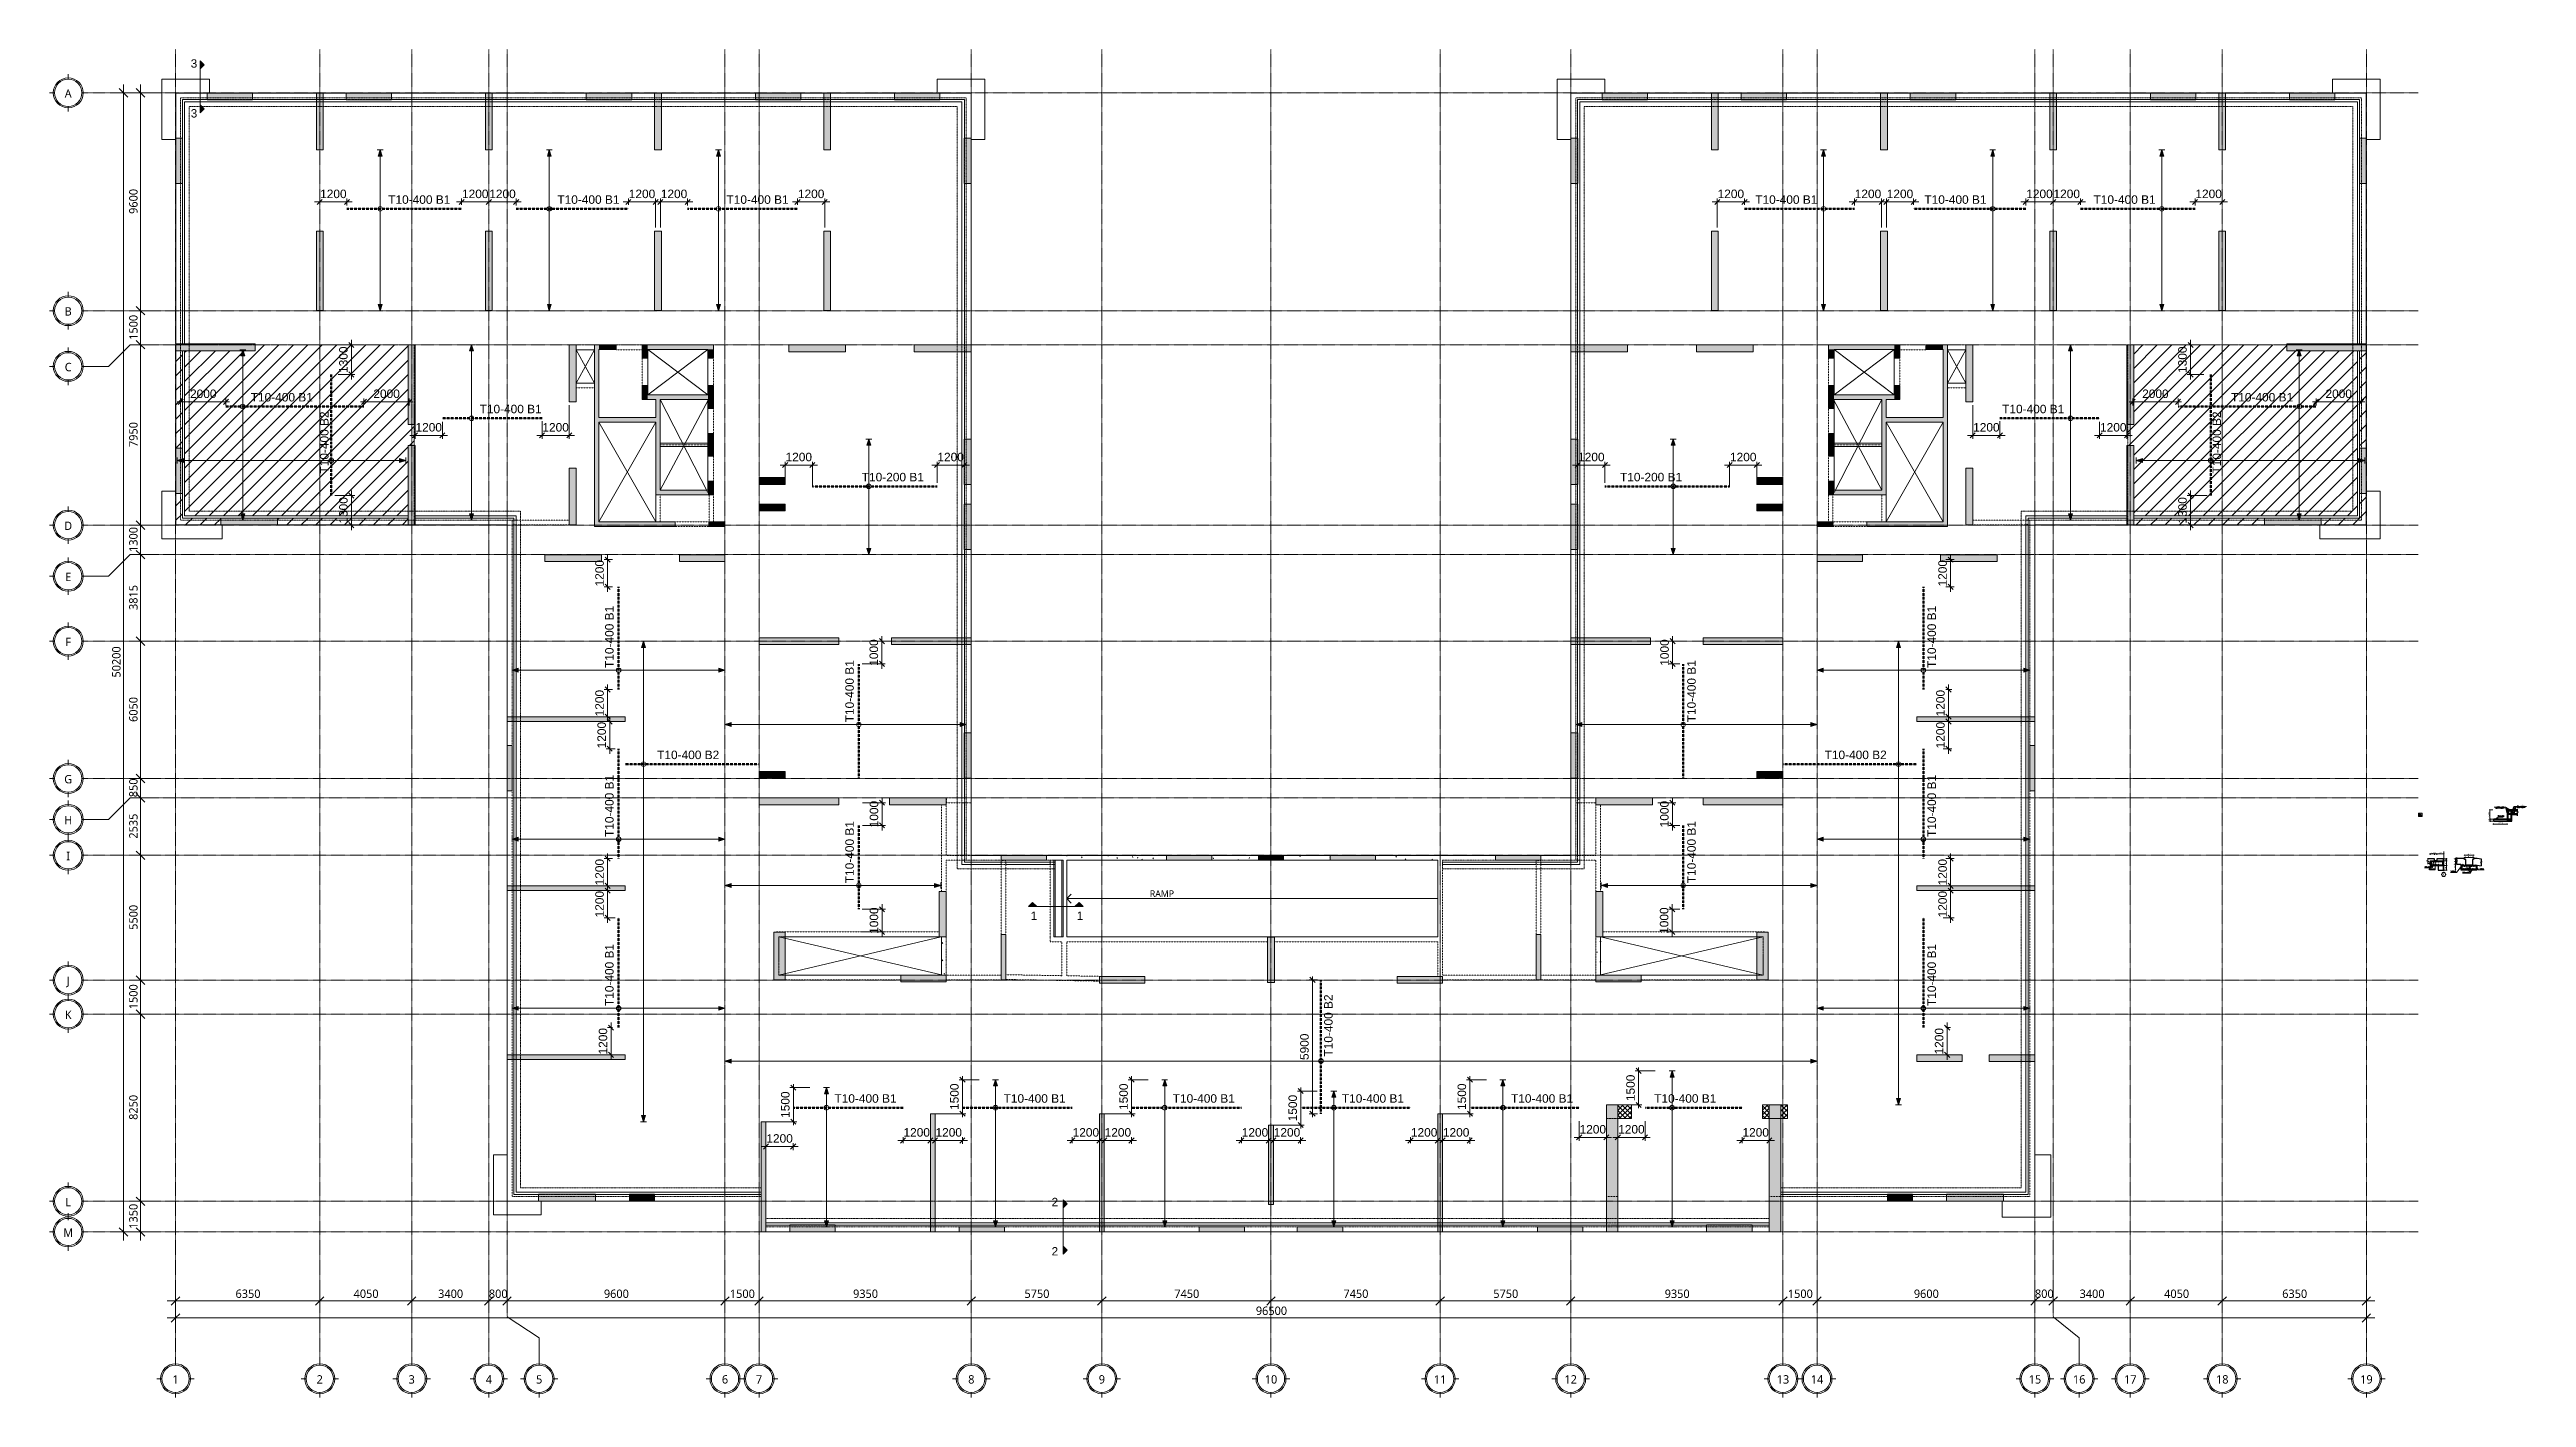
# Model space of a CAD drawing. Header units: millimetres. Extents: x -53802 to 55300, y -23895 to 35510.
import ezdxf

# ---------------------------------------------------------------- set-up
doc = ezdxf.new("R2010")
doc.units = ezdxf.units.MM
for name, pattern in [('Caché', [3, 2, -1]), ('cham gach', [5.5, 2.5, -1.5, 0, -1.5]), ('Dash', [6.35, 3.175, -3.175]), ('IMPORT-CENTER', [50.8, 31.75, -6.35, 6.35, -6.35]), ('IMPORT-HIDDEN2', [4.7625, 3.175, -1.5875]), ('Ligne de quadrillage', [22.225, 12.7, -3.175, 3.175, -3.175]), ('Tiret', [2.5, 1.25, -1.25])]:
    doc.linetypes.add(name, pattern=pattern)
for name, color, linetype, lineweight in [('A-000-T_TEXT', 231, 'Continuous', 5), ('A-010-D_DIM', 211, 'Continuous', 5), ('A-010-D_DIM-150', 211, 'Continuous', 5), ('A-010-M_LINE', 90, 'Continuous', 5), ('A-010-M_LINE-T', 151, 'Continuous', 9), ('A-010_MH_LINE', 90, 'Caché', 5), ('A-200-M_WALL_EXT', 113, 'Continuous', 15), ('A-200-M_WALL_PAT', 111, 'Continuous', 15), ('A-230-H-FLOOR', 190, 'Continuous', 15), ('A-230-M_FLOOR', 192, 'Continuous', 15), ('A-230-MH_FLOOR', 190, 'cham gach', 9), ('ART-ARC-GEN-DIMG', 7, 'Continuous', 5), ('ART-GEN-GRID', 8, 'IMPORT-CENTER', 5), ('ART-GEN-TIBL', 7, 'Continuous', 5), ('ART-STR-BEAM-RBAR', 22, 'Continuous', 40), ('ART-STR-DET-THIN', 5, 'Continuous', 15), ('ART-STR-SLAB', 110, 'Continuous', 25), ('ART-STR-SLAB-RBAR-BOT', 14, 'Continuous', 50), ('BM_STR_02F RC SLAB  - BOTTOM LAY_dwg', 8, 'Continuous', 5), ('S-280-M_COLUMN', 52, 'Continuous', 15), ('S-280-M_STRUCT_FRAME', 12, 'Continuous', 15), ('S-280-MH_COLUMN', 52, 'Tiret', 5), ('SECTION AVENT1_dwg', 8, 'Continuous', 5), ('SECTION RANH THU NUOC 3_dwg', 8, 'Continuous', 5), ('Section-SECTION-RANH-THU-NUOC_dwg', 8, 'Continuous', 5), ('VERICAL', 7, 'Continuous', 5), ('Z-030-M_GRID', 191, 'Continuous', 5), ('Z-033_T_GRIDREF', 31, 'Continuous', 5), ('Z-060-M_DETAIL', 92, 'Continuous', 5), ('Z-060-M_LINE_MEDIUM', 33, 'Continuous', 25)]:
    doc.layers.add(name, color=color, linetype=linetype, lineweight=lineweight)
doc.styles.add('Arial', font='arial.ttf', dxfattribs={"height": 375})
doc.styles.add('Arial_1', font='arial.ttf', dxfattribs={"height": 50})
doc.styles.add('Arial_2', font='arial.ttf', dxfattribs={"height": 368.82485})
doc.styles.add('Arial_3', font='arial.ttf', dxfattribs={"height": 2.5})
doc.styles.add('romans_B', font='', dxfattribs={"width": 0.7, "height": 2.519716})
doc.styles.add('RomanS_IV50', font='', dxfattribs={"width": 0.8, "height": 50})
doc.styles.add('Trebuchet MS', font='trebuc.ttf', dxfattribs={"height": 49.230769})
doc.styles.add('Trebuchet MS_1', font='trebuc.ttf', dxfattribs={"height": 369.230769})
doc.styles.add('Trebuchet MS_2', font='trebuc.ttf', dxfattribs={"height": 295.384615})
doc.styles.get('romans_B').set_extended_font_data('romans', bold=True)
doc.styles.get('RomanS_IV50').set_extended_font_data('RomanS_IV50')
doc.dimstyles.new('ART-Cotes_linéaires', dxfattribs={"dimscale": 304.8, "dimtxt": 375, "dimasz": 1.230315, "dimexe": 1.230315, "dimexo": 0.0625, "dimgap": 0.098425, "dimtad": 1, "dimdec": 0, "dimdsep": 46, "dimtxsty": 'Trebuchet MS_1', "dimblk1": 'OBLIQUE', "dimblk2": 'OBLIQUE', "dimsah": 1, "dimcen": 0.09, "dimdle": 1.230315, "dimazin": 0, "dimtfac": 1, "dimtdec": 4, "dimtix": 1, "dimtmove": 0, "dimatfit": 3, "dimfxl": 1.230315, "dimfxlon": 1, "dimtvp": 1, "dimtolj": 1, "dimtzin": 0, "dimarcsym": 2})
pattern_1 = [(0, (0, 0), (1219.2, 304.8), [50.292, -864.108, 50.292, -864.108, -4876.8]), (0, (0, 0), (1219.2, 304.8), [-1828.8, 50.292, -1778.508, 50.292, -864.108, -2133.6]), (0, (0, 0), (1219.2, 304.8), [-4572, 50.292, -559.308, 50.292, -1473.708]), (120, (457.2, 152.4), (-873.5645, 903.4582), [50.292, -864.108, 50.292, -864.108, -4876.8]), (120, (457.2, 152.4), (-873.5645, 903.4582), [-1828.8, 50.292, -1778.508, 50.292, -864.108, -2133.6]), (120, (457.2, 152.4), (-873.5645, 903.4582), [-4572, 50.292, -559.308, 50.292, -1473.708]), (240, (609.6, 762), (-345.6355, -1208.2582), [50.292, -864.108, 50.292, -864.108, -4876.8]), (240, (609.6, 762), (-345.6355, -1208.2582), [-1828.8, 50.292, -1778.508, 50.292, -864.108, -2133.6]), (240, (609.6, 762), (-345.6355, -1208.2582), [-4572, 50.292, -559.308, 50.292, -1473.708])]
pattern_2 = [(45, (0, 0), (-106.066, 106.066), []), (135, (0, 0), (-106.066, -106.066), [])]

msp = doc.modelspace()

# ---------------------------------------------------------------- texts
at = {"layer": 'A-000-T_TEXT', "color": 174, "attachment_point": 1}
for s, insert, char_height, width, line_spacing_factor, style in [('3', (-47581.8, 35079), 368.8, 342, 0.938532, 'Arial_2'), ('3', (-47581.8, 32881.3), 368.8, 342, 0.938532, 'Arial_2'), ('RAMP', (-5337.2, -1542.7), 295.38, 1188, 1.032839, 'Trebuchet MS_2'), ('1', (-10585.8, -2480.7), 368.8, 342, 0.938532, 'Arial_2'), ('1', (-8556.6, -2480.7), 368.8, 342, 0.938532, 'Arial_2'), ('2', (-9664.3, -15096.8), 368.8, 342, 0.938532, 'Arial_2'), ('2', (-9664.3, -17267.9), 368.8, 342, 0.938532, 'Arial_2')]:
    msp.add_mtext(s, dxfattribs=dict(at, insert=insert, char_height=char_height, width=width, line_spacing_factor=line_spacing_factor, style=style))
at = {"layer": 'A-000-T_TEXT', "color": 7, "char_height": 2.52, "attachment_point": 1, "line_spacing_factor": 0.957141, "style": 'romans_B'}
for s, insert, width in [('TYPE OF STEEL', (50557.4, 1808), 24.94), ('(T=HIGH YIELD STEEL)', (50557.4, 1798), 36.483), ('(R=MILD STEEL)', (50557.4, 1788.2), 25.927), ('REINFORCEMENT NOTATION:', (50557.5, 1849.9), 43.9), ('T1, 2...', (50558.4, 1774.8), 12.022), ('ADDITIONAL REINFORCEMENT ARE SHOWN ON THE PLAN', (50558.5, 1745.4), 91.119), ('T10-200 TO BE PROVIDED IN THE WHOLE AREA OF THE SLAB IN BOTH WAYS', (50558.5, 1732.4), 130.503), ('B1, 2...', (50558.4, 1763.1), 12.889), ('SLAB REINFORCEMENT SHOWN EXCEED 11.7m SHALL BE PROVIDED WITH TENSION LAP UNO.', (50558.5, 1719.7), 153.798), ('TOP REINFORCEMENT', (50589, 1836.8), 34.001), ('BOTTOM REINFORCEMENT', (50589, 1824.2), 40.67), ('LAYER OF TOP REINFORCEMENT FROM THE UPPER FACE', (50589, 1774.5), 93.122), ('LAYER OF BOTTOM REINFORCEMENT FROM THE BOTTOM FACE', (50589, 1763.1), 101.944), ('SPACING', (50616.3, 1797.9), 13.696), ('LAYERS OF REINFORCEMENT', (50616.3, 1808), 45.544), ('BAR SIZE', (50616.3, 1788.3), 15.431)]:
    msp.add_mtext(s, dxfattribs=dict(at, insert=insert, width=width))
at = {"layer": 'A-000-T_TEXT', "color": 2, "char_height": 2.5, "line_spacing_factor": 0.938532, "style": 'Arial_3'}
for s, insert, width, attachment_point in [('\\LGHI CHÚ / NOTES:', (50572.9, 1864.5), 36.448, 2), ('KÝ HIỆU THÉP:', (50557.5, 1854.3), 30.012, 1), ('T1, 2...', (50558.5, 1778.5), 12.963, 1), ('(T=THÉP GÂN)', (50558.5, 1802.5), 28.914, 1), ('(R=THÉP TRƠN)', (50558.5, 1792.6), 32.452, 1), ('- THÉP TRONG BẢN VẼ LÀ THÉP GIA CƯỜNG', (50558.5, 1749.9), 90.433, 1), ('- T10-200 RẢI ĐỀU TOÀN SÀN THEO HAI PHƯƠNG', (50558.5, 1736.8), 99.431, 1), ('- CỐT THÉP SÀN DÀI TRÊN 11.7m ĐƯỢC NỐI CHỒNG TRỪ KHI CÓ GHI CHÚ KHÁC', (50558.5, 1724.2), 162.872, 1), ('LOẠI THÉP', (50558.5, 1812.3), 21.716, 1), ('B1, 2...', (50558.5, 1767), 13.207, 1), ('THÉPLỚP TRÊN', (50589, 1841.1), 32.178, 1), ('THÉP LỚP DƯỚI', (50589, 1828.6), 33.306, 1), ('THỨ TỰ LỚP THÉP TRÊN TÍNH TỪ MẶT TRÊN', (50589, 1778.9), 91.196, 1), ('THỨ TỰ LỚP THÉP DƯỚI TÍNH TỪ MẶT DƯỚI', (50589, 1767.4), 91.135, 1), ('T10-200 T1', (50593, 1816.5), 21.503, 1), ('ĐƯỜNG KÍNH', (50616.3, 1792.7), 27.389, 1), ('LỚP THÉP', (50616.3, 1812.3), 20.893, 1), ('KHOẢNG CÁCH', (50616.3, 1802.2), 30.897, 1)]:
    msp.add_mtext(s, dxfattribs=dict(at, insert=insert, width=width, attachment_point=attachment_point))
at = {"layer": 'Z-033_T_GRIDREF', "attachment_point": 2, "line_spacing_factor": 1.032839, "style": 'Trebuchet MS_1'}
for s, insert, char_height, width in [('A', (-52980.5, 33753.3), 369.2, 360), ('B', (-52980.5, 24153.3), 369.2, 342), ('C', (-52980.5, 21700.8), 369.2, 364.5), ('D', (-52980.5, 14703.3), 369.2, 373.5), ('E', (-52980.5, 12450.8), 369.2, 324), ('F', (-52980.5, 9588.3), 369.2, 319.5), ('G', (-52980.5, 3538.3), 369.2, 409.5), ('H', (-52980.5, 1735.8), 369.2, 396), ('I', (-52980.5, 153.3), 369.2, 171), ('J', (-52980.5, -5346.7), 369.2, 288), ('K', (-52980.5, -6846.7), 369.2, 351), ('L', (-52980.5, -15096.7), 369.2, 306), ('M', (-52980.5, -16446.7), 369.2, 432), ('2', (-41899.8, -22912.6), 369.2, 319.5), ('3', (-37849.8, -22912.6), 369.2, 319.5), ('4', (-34449.8, -22912.6), 369.2, 319.5), ('6', (-24049.8, -22912.6), 369.2, 319.5), ('8', (-13199.8, -22912.6), 369.2, 319.5), ('9', (-7449.8, -22912.6), 369.2, 319.5), ('10', (0.2, -22912.6), 369.23, 639), ('12', (13200.2, -22912.6), 369.23, 639), ('13', (22550.2, -22912.6), 369.23, 639), ('14', (24050.2, -22912.6), 369.23, 639), ('16', (35598.9, -22912.6), 369.23, 639), ('18', (41900.2, -22912.6), 369.23, 639), ('19', (48250.2, -22912.6), 369.23, 639), ('1', (-48249.8, -22912.6), 369.2, 319.5), ('5', (-32234.3, -22912.6), 369.2, 319.5), ('7', (-22549.8, -22912.6), 369.2, 319.5), ('11', (7450.2, -22912.6), 369.23, 639), ('15', (33650.2, -22912.6), 369.23, 639), ('17', (37850.2, -22912.6), 369.23, 639)]:
    msp.add_mtext(s, dxfattribs=dict(at, insert=insert, char_height=char_height, width=width))

# ---------------------------------------------------------------- blocks, each defined once
blk = doc.blocks.new('BM_STR_02F RC SLAB  - BOTTOM LAY_dwg__U5-3701909-4_025 - 02F - BOTTOM REINFORCEMENT')
at = {"layer": 'ART-STR-DET-THIN'}
for points in [[(2234, 47825), (2322, 48100), (2409, 47825)], [(2234, 275), (2409, 275), (2322, 0)]]:
    blk.add_hatch(color=252, dxfattribs=at).paths.add_polyline_path(points, flags=0)
at = {"layer": 'ART-STR-DET-THIN', "color": 252}
for p, q in [((2191, 48100), (2453, 48100)), ((2234, 47825), (2322, 48100)), ((2322, 48100), (2409, 47825)), ((2409, 47825), (2234, 47825)), ((2322, 275), (2322, 47825)), ((2191, 0), (2453, 0)), ((2234, 275), (2409, 275)), ((2322, 0), (2234, 275)), ((2409, 275), (2322, 0))]:
    blk.add_line(p, q, dxfattribs=at)
blk.add_circle((2322, 21849), 100, dxfattribs=at)
at = {"layer": 'ART-STR-SLAB-RBAR-BOT', "linetype": 'IMPORT-HIDDEN2'}
blk.add_line((5900, 21849), (0, 21849), dxfattribs=at)
blk = doc.blocks.new('BM_STR_02F RC SLAB  - BOTTOM LAY_dwg__U54-3701910-4_025 - 02F - BOTTOM REINFORCEMENT')
at = {"layer": 'ART-STR-DET-THIN'}
for points in [[(887, 20900), (712, 20900), (800, 21175)], [(800, 0), (712, 275), (887, 275)]]:
    blk.add_hatch(color=252, dxfattribs=at).paths.add_polyline_path(points, flags=0)
at = {"layer": 'ART-STR-DET-THIN', "color": 252}
for p, q in [((669, 21175), (931, 21175)), ((712, 20900), (800, 21175)), ((887, 20900), (712, 20900)), ((800, 21175), (887, 20900)), ((800, 275), (800, 20900)), ((669, 0), (931, 0)), ((800, 0), (712, 275)), ((712, 275), (887, 275)), ((887, 275), (800, 0))]:
    blk.add_line(p, q, dxfattribs=at)
blk.add_circle((800, 15757), 100, dxfattribs=at)
at = {"layer": 'ART-STR-SLAB-RBAR-BOT', "linetype": 'IMPORT-HIDDEN2'}
blk.add_line((5900, 15757), (0, 15757), dxfattribs=at)
blk = doc.blocks.new('BM_STR_02F RC SLAB  - BOTTOM LAY_dwg__ArchTick-3701911-4_025 - 02F - BOTTOM REINFORCEMENT')
at = {"layer": 'VERICAL'}
blk.add_line((-0.5, -0.5), (0.5, 0.5), dxfattribs=at)
blk = doc.blocks.new('BM_STR_02F RC SLAB  - BOTTOM LAY_dwg__U6-3701912-4_025 - 02F - BOTTOM REINFORCEMENT')
at = {"layer": 'ART-STR-DET-THIN'}
for points in [[(1550, 6815), (1375, 6815), (1462, 7090)], [(1462, 0), (1375, 275), (1550, 275)]]:
    blk.add_hatch(color=252, dxfattribs=at).paths.add_polyline_path(points, flags=0)
at = {"layer": 'ART-STR-DET-THIN', "color": 252}
for p, q in [((1331, 7090), (1593, 7090)), ((1375, 6815), (1462, 7090)), ((1550, 6815), (1375, 6815)), ((1462, 7090), (1550, 6815)), ((1462, 275), (1462, 6815)), ((1331, 0), (1593, 0)), ((1462, 0), (1375, 275)), ((1375, 275), (1550, 275)), ((1550, 275), (1462, 0))]:
    blk.add_line(p, q, dxfattribs=at)
blk.add_circle((1462, 4488), 100, dxfattribs=at)
at = {"layer": 'ART-STR-SLAB-RBAR-BOT', "linetype": 'IMPORT-HIDDEN2'}
blk.add_line((5051, 4488), (0, 4488), dxfattribs=at)
blk = doc.blocks.new('BM_STR_02F RC SLAB  - BOTTOM LAY_dwg__U7-3701913-4_025 - 02F - BOTTOM REINFORCEMENT')
at = {"layer": 'ART-STR-DET-THIN'}
for points in [[(1550, 6815), (1375, 6815), (1462, 7090)], [(1462, 0), (1375, 275), (1550, 275)]]:
    blk.add_hatch(color=252, dxfattribs=at).paths.add_polyline_path(points, flags=0)
at = {"layer": 'ART-STR-DET-THIN', "color": 252}
for p, q in [((1331, 7090), (1593, 7090)), ((1375, 6815), (1462, 7090)), ((1550, 6815), (1375, 6815)), ((1462, 7090), (1550, 6815)), ((1462, 275), (1462, 6815)), ((1331, 0), (1593, 0)), ((1462, 0), (1375, 275)), ((1375, 275), (1550, 275)), ((1550, 275), (1462, 0))]:
    blk.add_line(p, q, dxfattribs=at)
blk.add_circle((1462, 4488), 100, dxfattribs=at)
at = {"layer": 'ART-STR-SLAB-RBAR-BOT', "linetype": 'IMPORT-HIDDEN2'}
blk.add_line((4946, 4488), (0, 4488), dxfattribs=at)
blk = doc.blocks.new('BM_STR_02F RC SLAB  - BOTTOM LAY_dwg__U8-3701914-4_025 - 02F - BOTTOM REINFORCEMENT')
at = {"layer": 'ART-STR-DET-THIN'}
for points in [[(1330, 6815), (1270, 6815), (1357, 7090), (1445, 6815)], [(1357, 0), (1270, 275), (1445, 275)]]:
    blk.add_hatch(color=252, dxfattribs=at).paths.add_polyline_path(points, flags=0)
at = {"layer": 'ART-STR-DET-THIN', "color": 252}
for p, q in [((1226, 7090), (1488, 7090)), ((1270, 6815), (1357, 7090)), ((1330, 6815), (1270, 6815)), ((1445, 6815), (1330, 6815)), ((1357, 7090), (1445, 6815)), ((1357, 275), (1357, 6815)), ((1226, 0), (1488, 0)), ((1357, 0), (1270, 275)), ((1270, 275), (1445, 275)), ((1445, 275), (1357, 0))]:
    blk.add_line(p, q, dxfattribs=at)
blk.add_circle((1357, 4488), 100, dxfattribs=at)
at = {"layer": 'ART-STR-SLAB-RBAR-BOT', "linetype": 'IMPORT-HIDDEN2'}
blk.add_line((4841, 4488), (0, 4488), dxfattribs=at)
blk = doc.blocks.new('BM_STR_02F RC SLAB  - BOTTOM LAY_dwg__U48-3701915-4_025 - 02F - BOTTOM REINFORCEMENT')
at = {"layer": 'ART-STR-DET-THIN'}
for points in [[(824, 7235), (649, 7235), (737, 7510), (754, 7457)], [(737, 0), (649, 275), (824, 275)]]:
    blk.add_hatch(color=252, dxfattribs=at).paths.add_polyline_path(points, flags=0)
at = {"layer": 'ART-STR-DET-THIN', "color": 252}
for p, q in [((606, 7510), (868, 7510)), ((649, 7235), (737, 7510)), ((824, 7235), (649, 7235)), ((737, 7510), (754, 7457)), ((737, 275), (737, 7235)), ((754, 7457), (824, 7235)), ((606, 0), (868, 0)), ((737, 0), (649, 275)), ((649, 275), (824, 275)), ((824, 275), (737, 0))]:
    blk.add_line(p, q, dxfattribs=at)
blk.add_circle((737, 5008), 100, dxfattribs=at)
at = {"layer": 'ART-STR-SLAB-RBAR-BOT', "linetype": 'IMPORT-HIDDEN2'}
blk.add_line((6076, 5008), (0, 5008), dxfattribs=at)
blk = doc.blocks.new('BM_STR_02F RC SLAB  - BOTTOM LAY_dwg__U86-3701916-4_025 - 02F - BOTTOM REINFORCEMENT')
at = {"layer": 'ART-STR-DET-THIN'}
for points in [[(1374, 7455), (1199, 7455), (1287, 7730), (1374, 7457)], [(1287, 0), (1199, 275), (1374, 275)]]:
    blk.add_hatch(color=252, dxfattribs=at).paths.add_polyline_path(points, flags=0)
at = {"layer": 'ART-STR-DET-THIN', "color": 252}
for p, q in [((1156, 7730), (1418, 7730)), ((1199, 7455), (1287, 7730)), ((1287, 7730), (1374, 7457)), ((1374, 7455), (1199, 7455)), ((1287, 275), (1287, 7455)), ((1374, 7457), (1374, 7455)), ((1156, 0), (1418, 0)), ((1287, 0), (1199, 275)), ((1199, 275), (1374, 275)), ((1374, 275), (1287, 0))]:
    blk.add_line(p, q, dxfattribs=at)
blk.add_circle((1287, 4488), 100, dxfattribs=at)
at = {"layer": 'ART-STR-SLAB-RBAR-BOT', "linetype": 'IMPORT-HIDDEN2'}
blk.add_line((4390, 4488), (0, 4488), dxfattribs=at)
blk = doc.blocks.new('BM_STR_02F RC SLAB  - BOTTOM LAY_dwg__U92-3701917-4_025 - 02F - BOTTOM REINFORCEMENT')
at = {"layer": 'ART-STR-DET-THIN'}
for points in [[(1550, 5865), (1375, 5865), (1462, 6140)], [(1462, 0), (1375, 275), (1550, 275)]]:
    blk.add_hatch(color=252, dxfattribs=at).paths.add_polyline_path(points, flags=0)
at = {"layer": 'ART-STR-DET-THIN', "color": 252}
for p, q in [((1331, 6140), (1593, 6140)), ((1375, 5865), (1462, 6140)), ((1550, 5865), (1375, 5865)), ((1462, 6140), (1550, 5865)), ((1462, 275), (1462, 5865)), ((1331, 0), (1593, 0)), ((1462, 0), (1375, 275)), ((1375, 275), (1550, 275)), ((1550, 275), (1462, 0))]:
    blk.add_line(p, q, dxfattribs=at)
blk.add_circle((1462, 5254), 100, dxfattribs=at)
at = {"layer": 'ART-STR-SLAB-RBAR-BOT', "linetype": 'IMPORT-HIDDEN2'}
blk.add_line((4841, 5254), (0, 5254), dxfattribs=at)
blk = doc.blocks.new('BM_STR_02F RC SLAB  - BOTTOM LAY_dwg__U93-3701918-4_025 - 02F - BOTTOM REINFORCEMENT')
at = {"layer": 'ART-STR-DET-THIN'}
for points in [[(1550, 6215), (1375, 6215), (1462, 6490)], [(1462, 0), (1375, 275), (1550, 275)]]:
    blk.add_hatch(color=252, dxfattribs=at).paths.add_polyline_path(points, flags=0)
at = {"layer": 'ART-STR-DET-THIN', "color": 252}
for p, q in [((1331, 6490), (1593, 6490)), ((1375, 6215), (1462, 6490)), ((1550, 6215), (1375, 6215)), ((1462, 6490), (1550, 6215)), ((1462, 275), (1462, 6215)), ((1331, 0), (1593, 0)), ((1462, 0), (1375, 275)), ((1375, 275), (1550, 275)), ((1550, 275), (1462, 0))]:
    blk.add_line(p, q, dxfattribs=at)
blk.add_circle((1462, 5254), 100, dxfattribs=at)
at = {"layer": 'ART-STR-SLAB-RBAR-BOT', "linetype": 'IMPORT-HIDDEN2'}
blk.add_line((4841, 5254), (0, 5254), dxfattribs=at)
blk = doc.blocks.new('BM_STR_02F RC SLAB  - BOTTOM LAY_dwg__U84-3701919-4_025 - 02F - BOTTOM REINFORCEMENT')
at = {"layer": 'ART-STR-DET-THIN'}
for points in [[(1550, 6215), (1375, 6215), (1462, 6490)], [(1462, 0), (1375, 275), (1550, 275)]]:
    blk.add_hatch(color=252, dxfattribs=at).paths.add_polyline_path(points, flags=0)
at = {"layer": 'ART-STR-DET-THIN', "color": 252}
for p, q in [((1331, 6490), (1593, 6490)), ((1375, 6215), (1462, 6490)), ((1550, 6215), (1375, 6215)), ((1462, 6490), (1550, 6215)), ((1462, 275), (1462, 6215)), ((1331, 0), (1593, 0)), ((1462, 0), (1375, 275)), ((1375, 275), (1550, 275)), ((1550, 275), (1462, 0))]:
    blk.add_line(p, q, dxfattribs=at)
blk.add_circle((1462, 5254), 100, dxfattribs=at)
at = {"layer": 'ART-STR-SLAB-RBAR-BOT', "linetype": 'IMPORT-HIDDEN2'}
blk.add_line((4841, 5254), (0, 5254), dxfattribs=at)
blk = doc.blocks.new('BM_STR_02F RC SLAB  - BOTTOM LAY_dwg__U9-3701920-4_025 - 02F - BOTTOM REINFORCEMENT')
at = {"layer": 'ART-STR-DET-THIN'}
for points in [[(1550, 5715), (1375, 5715), (1462, 5990)], [(1462, 0), (1375, 275), (1550, 275)]]:
    blk.add_hatch(color=252, dxfattribs=at).paths.add_polyline_path(points, flags=0)
at = {"layer": 'ART-STR-DET-THIN', "color": 252}
for p, q in [((1331, 5990), (1593, 5990)), ((1375, 5715), (1462, 5990)), ((1550, 5715), (1375, 5715)), ((1462, 5990), (1550, 5715)), ((1462, 275), (1462, 5715)), ((1331, 0), (1593, 0)), ((1462, 0), (1375, 275)), ((1375, 275), (1550, 275)), ((1550, 275), (1462, 0))]:
    blk.add_line(p, q, dxfattribs=at)
blk.add_circle((1462, 5254), 100, dxfattribs=at)
at = {"layer": 'ART-STR-SLAB-RBAR-BOT', "linetype": 'IMPORT-HIDDEN2'}
blk.add_line((4841, 5254), (0, 5254), dxfattribs=at)
blk = doc.blocks.new('BM_STR_02F RC SLAB  - BOTTOM LAY_dwg__U56-3701921-4_025 - 02F - BOTTOM REINFORCEMENT')
at = {"layer": 'ART-STR-DET-THIN'}
for points in [[(1550, 6215), (1375, 6215), (1462, 6490), (1530, 6276)], [(1462, 0), (1375, 275), (1550, 275), (1530, 214)]]:
    blk.add_hatch(color=252, dxfattribs=at).paths.add_polyline_path(points, flags=0)
at = {"layer": 'ART-STR-DET-THIN', "color": 252}
for p, q in [((1331, 6490), (1593, 6490)), ((1375, 6215), (1462, 6490)), ((1550, 6215), (1375, 6215)), ((1462, 6490), (1530, 6276)), ((1462, 275), (1462, 6215)), ((1530, 6276), (1550, 6215)), ((1331, 0), (1593, 0)), ((1462, 0), (1375, 275)), ((1375, 275), (1550, 275)), ((1530, 214), (1462, 0)), ((1550, 275), (1530, 214))]:
    blk.add_line(p, q, dxfattribs=at)
blk.add_circle((1462, 5254), 100, dxfattribs=at)
at = {"layer": 'ART-STR-SLAB-RBAR-BOT', "linetype": 'IMPORT-HIDDEN2'}
blk.add_line((4821, 5254), (0, 5254), dxfattribs=at)
blk = doc.blocks.new('BM_STR_02F RC SLAB  - BOTTOM LAY_dwg__U57-3701922-4_025 - 02F - BOTTOM REINFORCEMENT')
at = {"layer": 'ART-STR-DET-THIN'}
for points in [[(1280, 6605), (1105, 6605), (1192, 6880)], [(1192, 0), (1105, 275), (1280, 275)]]:
    blk.add_hatch(color=252, dxfattribs=at).paths.add_polyline_path(points, flags=0)
at = {"layer": 'ART-STR-DET-THIN', "color": 252}
for p, q in [((1061, 6880), (1323, 6880)), ((1105, 6605), (1192, 6880)), ((1280, 6605), (1105, 6605)), ((1192, 6880), (1280, 6605)), ((1192, 275), (1192, 6605)), ((1061, 0), (1323, 0)), ((1192, 0), (1105, 275)), ((1105, 275), (1280, 275)), ((1280, 275), (1192, 0))]:
    blk.add_line(p, q, dxfattribs=at)
blk.add_circle((1192, 5254), 100, dxfattribs=at)
at = {"layer": 'ART-STR-SLAB-RBAR-BOT', "linetype": 'IMPORT-HIDDEN2'}
blk.add_line((4276, 5254), (0, 5254), dxfattribs=at)
blk = doc.blocks.new('BM_STR_02F RC SLAB  - BOTTOM LAY_dwg__U55-3701923-4_025 - 02F - BOTTOM REINFORCEMENT')
at = {"layer": 'ART-STR-DET-THIN'}
for points in [[(763, 9105), (851, 9380), (938, 9105)], [(763, 275), (938, 275), (851, 0)]]:
    blk.add_hatch(color=252, dxfattribs=at).paths.add_polyline_path(points, flags=0)
at = {"layer": 'ART-STR-DET-THIN', "color": 252}
for p, q in [((720, 9380), (982, 9380)), ((763, 9105), (851, 9380)), ((938, 9105), (763, 9105)), ((851, 9380), (938, 9105)), ((851, 275), (851, 9105)), ((720, 0), (982, 0)), ((763, 275), (938, 275)), ((851, 0), (763, 275)), ((938, 275), (851, 0))]:
    blk.add_line(p, q, dxfattribs=at)
blk.add_circle((851, 4685), 100, dxfattribs=at)
at = {"layer": 'ART-STR-SLAB-RBAR-BOT', "linetype": 'IMPORT-HIDDEN2'}
blk.add_line((4840, 4685), (0, 4685), dxfattribs=at)
blk = doc.blocks.new('BM_STR_02F RC SLAB  - BOTTOM LAY_dwg__U10-3701924-4_025 - 02F - BOTTOM REINFORCEMENT')
at = {"layer": 'ART-STR-DET-THIN'}
for points in [[(763, 9105), (851, 9380), (938, 9105)], [(763, 275), (938, 275), (851, 0)]]:
    blk.add_hatch(color=252, dxfattribs=at).paths.add_polyline_path(points, flags=0)
at = {"layer": 'ART-STR-DET-THIN', "color": 252}
for p, q in [((720, 9380), (982, 9380)), ((763, 9105), (851, 9380)), ((938, 9105), (763, 9105)), ((851, 9380), (938, 9105)), ((851, 275), (851, 9105)), ((720, 0), (982, 0)), ((763, 275), (938, 275)), ((851, 0), (763, 275)), ((938, 275), (851, 0))]:
    blk.add_line(p, q, dxfattribs=at)
blk.add_circle((851, 4685), 100, dxfattribs=at)
at = {"layer": 'ART-STR-SLAB-RBAR-BOT', "linetype": 'IMPORT-HIDDEN2'}
blk.add_line((4840, 4685), (0, 4685), dxfattribs=at)
blk = doc.blocks.new('BM_STR_02F RC SLAB  - BOTTOM LAY_dwg__U11-3701925-4_025 - 02F - BOTTOM REINFORCEMENT')
at = {"layer": 'ART-STR-DET-THIN'}
for points in [[(763, 9105), (851, 9380), (938, 9105)], [(763, 275), (938, 275), (851, 0)]]:
    blk.add_hatch(color=252, dxfattribs=at).paths.add_polyline_path(points, flags=0)
at = {"layer": 'ART-STR-DET-THIN', "color": 252}
for p, q in [((720, 9380), (982, 9380)), ((763, 9105), (851, 9380)), ((938, 9105), (763, 9105)), ((851, 9380), (938, 9105)), ((851, 275), (851, 9105)), ((720, 0), (982, 0)), ((763, 275), (938, 275)), ((851, 0), (763, 275)), ((938, 275), (851, 0))]:
    blk.add_line(p, q, dxfattribs=at)
blk.add_circle((851, 4685), 100, dxfattribs=at)
at = {"layer": 'ART-STR-SLAB-RBAR-BOT', "linetype": 'IMPORT-HIDDEN2'}
blk.add_line((4525, 4685), (0, 4685), dxfattribs=at)
blk = doc.blocks.new('BM_STR_02F RC SLAB  - BOTTOM LAY_dwg__U81-3701926-4_025 - 02F - BOTTOM REINFORCEMENT')
at = {"layer": 'ART-STR-DET-THIN'}
for points in [[(1463, 9800), (1551, 10075), (1638, 9800)], [(1463, 275), (1638, 275), (1551, 0)]]:
    blk.add_hatch(color=252, dxfattribs=at).paths.add_polyline_path(points, flags=0)
at = {"layer": 'ART-STR-DET-THIN', "color": 252}
for p, q in [((1420, 10075), (1682, 10075)), ((1463, 9800), (1551, 10075)), ((1551, 10075), (1638, 9800)), ((1638, 9800), (1463, 9800)), ((1551, 275), (1551, 9800)), ((1420, 0), (1682, 0)), ((1463, 275), (1638, 275)), ((1551, 0), (1463, 275)), ((1638, 275), (1551, 0))]:
    blk.add_line(p, q, dxfattribs=at)
blk.add_circle((1551, 3285), 100, dxfattribs=at)
at = {"layer": 'ART-STR-SLAB-RBAR-BOT', "linetype": 'IMPORT-HIDDEN2'}
blk.add_line((5340, 3285), (0, 3285), dxfattribs=at)
blk = doc.blocks.new('BM_STR_02F RC SLAB  - BOTTOM LAY_dwg__U12-3701927-4_025 - 02F - BOTTOM REINFORCEMENT')
at = {"layer": 'ART-STR-DET-THIN'}
for points in [[(963, 9225), (1051, 9500), (1138, 9225)], [(963, 275), (1138, 275), (1051, 0)]]:
    blk.add_hatch(color=252, dxfattribs=at).paths.add_polyline_path(points, flags=0)
at = {"layer": 'ART-STR-DET-THIN', "color": 252}
for p, q in [((920, 9500), (1182, 9500)), ((963, 9225), (1051, 9500)), ((1138, 9225), (963, 9225)), ((1051, 9500), (1138, 9225)), ((1051, 275), (1051, 9225)), ((920, 0), (1182, 0)), ((963, 275), (1138, 275)), ((1051, 0), (963, 275)), ((1138, 275), (1051, 0))]:
    blk.add_line(p, q, dxfattribs=at)
blk.add_circle((1051, 3604), 100, dxfattribs=at)
at = {"layer": 'ART-STR-SLAB-RBAR-BOT', "linetype": 'IMPORT-HIDDEN2'}
blk.add_line((3695, 3604), (0, 3604), dxfattribs=at)
blk = doc.blocks.new('BM_STR_02F RC SLAB  - BOTTOM LAY_dwg__U82-3701928-4_025 - 02F - BOTTOM REINFORCEMENT')
at = {"layer": 'ART-STR-DET-THIN'}
for points in [[(2288, 10355), (2376, 10630), (2463, 10355)], [(2288, 275), (2463, 275), (2376, 0)]]:
    blk.add_hatch(color=252, dxfattribs=at).paths.add_polyline_path(points, flags=0)
at = {"layer": 'ART-STR-DET-THIN', "color": 252}
for p, q in [((2245, 10630), (2507, 10630)), ((2288, 10355), (2376, 10630)), ((2463, 10355), (2288, 10355)), ((2376, 10630), (2463, 10355)), ((2376, 275), (2376, 10355)), ((2245, 0), (2507, 0)), ((2288, 275), (2463, 275)), ((2376, 0), (2288, 275)), ((2463, 275), (2376, 0))]:
    blk.add_line(p, q, dxfattribs=at)
blk.add_circle((2376, 4734), 100, dxfattribs=at)
at = {"layer": 'ART-STR-SLAB-RBAR-BOT', "linetype": 'IMPORT-HIDDEN2'}
blk.add_line((5041, 4734), (0, 4734), dxfattribs=at)
blk = doc.blocks.new('BM_STR_02F RC SLAB  - BOTTOM LAY_dwg__U51-3701929-4_025 - 02F - BOTTOM REINFORCEMENT')
at = {"layer": 'ART-STR-DET-THIN'}
for points in [[(2570, 4820), (2395, 4820), (2482, 5095)], [(2482, 0), (2395, 275), (2570, 275)]]:
    blk.add_hatch(color=252, dxfattribs=at).paths.add_polyline_path(points, flags=0)
at = {"layer": 'ART-STR-DET-THIN', "color": 252}
for p, q in [((2351, 5095), (2613, 5095)), ((2395, 4820), (2482, 5095)), ((2570, 4820), (2395, 4820)), ((2482, 5095), (2570, 4820)), ((2482, 275), (2482, 4820)), ((2351, 0), (2613, 0)), ((2482, 0), (2395, 275)), ((2395, 275), (2570, 275)), ((2570, 275), (2482, 0))]:
    blk.add_line(p, q, dxfattribs=at)
blk.add_circle((2482, 3008), 100, dxfattribs=at)
at = {"layer": 'ART-STR-SLAB-RBAR-BOT', "linetype": 'IMPORT-HIDDEN2'}
blk.add_line((5490, 3008), (0, 3008), dxfattribs=at)
blk = doc.blocks.new('BM_STR_02F RC SLAB  - BOTTOM LAY_dwg__U85-3701930-4_025 - 02F - BOTTOM REINFORCEMENT')
at = {"layer": 'ART-STR-DET-THIN'}
for points in [[(830, 20160), (712, 20160), (800, 20435), (887, 20160)], [(800, 0), (712, 275), (887, 275), (830, 96)]]:
    blk.add_hatch(color=252, dxfattribs=at).paths.add_polyline_path(points, flags=0)
at = {"layer": 'ART-STR-DET-THIN', "color": 252}
for p, q in [((669, 20435), (931, 20435)), ((712, 20160), (800, 20435)), ((830, 20160), (712, 20160)), ((800, 20435), (887, 20160)), ((800, 275), (800, 20160)), ((887, 20160), (830, 20160)), ((669, 0), (931, 0)), ((800, 0), (712, 275)), ((712, 275), (887, 275)), ((830, 96), (800, 0)), ((887, 275), (830, 96))]:
    blk.add_line(p, q, dxfattribs=at)
blk.add_circle((800, 15017), 100, dxfattribs=at)
at = {"layer": 'ART-STR-SLAB-RBAR-BOT', "linetype": 'IMPORT-HIDDEN2'}
blk.add_line((5900, 15017), (0, 15017), dxfattribs=at)
blk = doc.blocks.new('BM_STR_02F RC SLAB  - BOTTOM LAY_dwg__U6-3701931-4_025 - 02F - BOTTOM REINFORCEMENT')
at = {"layer": 'ART-STR-DET-THIN'}
for points in [[(1550, 6815), (1375, 6815), (1462, 7090)], [(1462, 0), (1375, 275), (1550, 275)]]:
    blk.add_hatch(color=252, dxfattribs=at).paths.add_polyline_path(points, flags=0)
at = {"layer": 'ART-STR-DET-THIN', "color": 252}
for p, q in [((1331, 7090), (1593, 7090)), ((1375, 6815), (1462, 7090)), ((1550, 6815), (1375, 6815)), ((1462, 7090), (1550, 6815)), ((1462, 275), (1462, 6815)), ((1331, 0), (1593, 0)), ((1462, 0), (1375, 275)), ((1375, 275), (1550, 275)), ((1550, 275), (1462, 0))]:
    blk.add_line(p, q, dxfattribs=at)
blk.add_circle((1462, 4488), 100, dxfattribs=at)
at = {"layer": 'ART-STR-SLAB-RBAR-BOT', "linetype": 'IMPORT-HIDDEN2'}
blk.add_line((5051, 4488), (0, 4488), dxfattribs=at)
blk = doc.blocks.new('BM_STR_02F RC SLAB  - BOTTOM LAY_dwg__U7-3701932-4_025 - 02F - BOTTOM REINFORCEMENT')
at = {"layer": 'ART-STR-DET-THIN'}
for points in [[(1550, 6815), (1375, 6815), (1462, 7090)], [(1462, 0), (1375, 275), (1550, 275)]]:
    blk.add_hatch(color=252, dxfattribs=at).paths.add_polyline_path(points, flags=0)
at = {"layer": 'ART-STR-DET-THIN', "color": 252}
for p, q in [((1331, 7090), (1593, 7090)), ((1375, 6815), (1462, 7090)), ((1550, 6815), (1375, 6815)), ((1462, 7090), (1550, 6815)), ((1462, 275), (1462, 6815)), ((1331, 0), (1593, 0)), ((1462, 0), (1375, 275)), ((1375, 275), (1550, 275)), ((1550, 275), (1462, 0))]:
    blk.add_line(p, q, dxfattribs=at)
blk.add_circle((1462, 4488), 100, dxfattribs=at)
at = {"layer": 'ART-STR-SLAB-RBAR-BOT', "linetype": 'IMPORT-HIDDEN2'}
blk.add_line((4946, 4488), (0, 4488), dxfattribs=at)
blk = doc.blocks.new('BM_STR_02F RC SLAB  - BOTTOM LAY_dwg__U8-3701933-4_025 - 02F - BOTTOM REINFORCEMENT')
at = {"layer": 'ART-STR-DET-THIN'}
for points in [[(1445, 6815), (1270, 6815), (1357, 7090)], [(1357, 0), (1270, 275), (1445, 275)]]:
    blk.add_hatch(color=252, dxfattribs=at).paths.add_polyline_path(points, flags=0)
at = {"layer": 'ART-STR-DET-THIN', "color": 252}
for p, q in [((1226, 7090), (1488, 7090)), ((1270, 6815), (1357, 7090)), ((1445, 6815), (1270, 6815)), ((1357, 7090), (1445, 6815)), ((1357, 275), (1357, 6815)), ((1226, 0), (1488, 0)), ((1357, 0), (1270, 275)), ((1270, 275), (1445, 275)), ((1445, 275), (1357, 0))]:
    blk.add_line(p, q, dxfattribs=at)
blk.add_circle((1357, 4488), 100, dxfattribs=at)
at = {"layer": 'ART-STR-SLAB-RBAR-BOT', "linetype": 'IMPORT-HIDDEN2'}
blk.add_line((4841, 4488), (0, 4488), dxfattribs=at)
blk = doc.blocks.new('BM_STR_02F RC SLAB  - BOTTOM LAY_dwg__U48-3701934-4_025 - 02F - BOTTOM REINFORCEMENT')
at = {"layer": 'ART-STR-DET-THIN'}
for points in [[(824, 7235), (649, 7235), (737, 7510), (754, 7457)], [(737, 0), (649, 275), (824, 275)]]:
    blk.add_hatch(color=252, dxfattribs=at).paths.add_polyline_path(points, flags=0)
at = {"layer": 'ART-STR-DET-THIN', "color": 252}
for p, q in [((606, 7510), (868, 7510)), ((649, 7235), (737, 7510)), ((824, 7235), (649, 7235)), ((737, 7510), (754, 7457)), ((737, 275), (737, 7235)), ((754, 7457), (824, 7235)), ((606, 0), (868, 0)), ((737, 0), (649, 275)), ((649, 275), (824, 275)), ((824, 275), (737, 0))]:
    blk.add_line(p, q, dxfattribs=at)
blk.add_circle((737, 5008), 100, dxfattribs=at)
at = {"layer": 'ART-STR-SLAB-RBAR-BOT', "linetype": 'IMPORT-HIDDEN2'}
blk.add_line((6076, 5008), (0, 5008), dxfattribs=at)
blk = doc.blocks.new('BM_STR_02F RC SLAB  - BOTTOM LAY_dwg__U46-3701935-4_025 - 02F - BOTTOM REINFORCEMENT')
at = {"layer": 'ART-STR-DET-THIN'}
for points in [[(1374, 7455), (1199, 7455), (1287, 7730), (1374, 7457)], [(1287, 0), (1199, 275), (1374, 275)]]:
    blk.add_hatch(color=252, dxfattribs=at).paths.add_polyline_path(points, flags=0)
at = {"layer": 'ART-STR-DET-THIN', "color": 252}
for p, q in [((1156, 7730), (1418, 7730)), ((1199, 7455), (1287, 7730)), ((1287, 7730), (1374, 7457)), ((1374, 7455), (1199, 7455)), ((1287, 275), (1287, 7455)), ((1374, 7457), (1374, 7455)), ((1156, 0), (1418, 0)), ((1287, 0), (1199, 275)), ((1199, 275), (1374, 275)), ((1374, 275), (1287, 0))]:
    blk.add_line(p, q, dxfattribs=at)
blk.add_circle((1287, 4488), 100, dxfattribs=at)
at = {"layer": 'ART-STR-SLAB-RBAR-BOT', "linetype": 'IMPORT-HIDDEN2'}
blk.add_line((4390, 4488), (0, 4488), dxfattribs=at)
blk = doc.blocks.new('BM_STR_02F RC SLAB  - BOTTOM LAY_dwg__U55-3701936-4_025 - 02F - BOTTOM REINFORCEMENT')
at = {"layer": 'ART-STR-DET-THIN'}
for points in [[(763, 9105), (851, 9380), (938, 9105)], [(763, 275), (938, 275), (851, 0)]]:
    blk.add_hatch(color=252, dxfattribs=at).paths.add_polyline_path(points, flags=0)
at = {"layer": 'ART-STR-DET-THIN', "color": 252}
for p, q in [((720, 9380), (982, 9380)), ((763, 9105), (851, 9380)), ((938, 9105), (763, 9105)), ((851, 9380), (938, 9105)), ((851, 275), (851, 9105)), ((720, 0), (982, 0)), ((763, 275), (938, 275)), ((851, 0), (763, 275)), ((938, 275), (851, 0))]:
    blk.add_line(p, q, dxfattribs=at)
blk.add_circle((851, 4685), 100, dxfattribs=at)
at = {"layer": 'ART-STR-SLAB-RBAR-BOT', "linetype": 'IMPORT-HIDDEN2'}
blk.add_line((4840, 4685), (0, 4685), dxfattribs=at)
blk = doc.blocks.new('BM_STR_02F RC SLAB  - BOTTOM LAY_dwg__U10-3701937-4_025 - 02F - BOTTOM REINFORCEMENT')
at = {"layer": 'ART-STR-DET-THIN'}
for points in [[(763, 9105), (851, 9380), (938, 9105)], [(763, 275), (938, 275), (851, 0)]]:
    blk.add_hatch(color=252, dxfattribs=at).paths.add_polyline_path(points, flags=0)
at = {"layer": 'ART-STR-DET-THIN', "color": 252}
for p, q in [((720, 9380), (982, 9380)), ((763, 9105), (851, 9380)), ((938, 9105), (763, 9105)), ((851, 9380), (938, 9105)), ((851, 275), (851, 9105)), ((720, 0), (982, 0)), ((763, 275), (938, 275)), ((851, 0), (763, 275)), ((938, 275), (851, 0))]:
    blk.add_line(p, q, dxfattribs=at)
blk.add_circle((851, 4685), 100, dxfattribs=at)
at = {"layer": 'ART-STR-SLAB-RBAR-BOT', "linetype": 'IMPORT-HIDDEN2'}
blk.add_line((4840, 4685), (0, 4685), dxfattribs=at)
blk = doc.blocks.new('BM_STR_02F RC SLAB  - BOTTOM LAY_dwg__U11-3701938-4_025 - 02F - BOTTOM REINFORCEMENT')
at = {"layer": 'ART-STR-DET-THIN'}
for points in [[(763, 9105), (851, 9380), (938, 9105)], [(763, 275), (938, 275), (851, 0)]]:
    blk.add_hatch(color=252, dxfattribs=at).paths.add_polyline_path(points, flags=0)
at = {"layer": 'ART-STR-DET-THIN', "color": 252}
for p, q in [((720, 9380), (982, 9380)), ((763, 9105), (851, 9380)), ((938, 9105), (763, 9105)), ((851, 9380), (938, 9105)), ((851, 275), (851, 9105)), ((720, 0), (982, 0)), ((763, 275), (938, 275)), ((851, 0), (763, 275)), ((938, 275), (851, 0))]:
    blk.add_line(p, q, dxfattribs=at)
blk.add_circle((851, 4685), 100, dxfattribs=at)
at = {"layer": 'ART-STR-SLAB-RBAR-BOT', "linetype": 'IMPORT-HIDDEN2'}
blk.add_line((4525, 4685), (0, 4685), dxfattribs=at)
blk = doc.blocks.new('BM_STR_02F RC SLAB  - BOTTOM LAY_dwg__U47-3701939-4_025 - 02F - BOTTOM REINFORCEMENT')
at = {"layer": 'ART-STR-DET-THIN'}
for points in [[(1463, 9800), (1551, 10075), (1638, 9800)], [(1463, 275), (1638, 275), (1551, 0)]]:
    blk.add_hatch(color=252, dxfattribs=at).paths.add_polyline_path(points, flags=0)
at = {"layer": 'ART-STR-DET-THIN', "color": 252}
for p, q in [((1420, 10075), (1682, 10075)), ((1463, 9800), (1551, 10075)), ((1551, 10075), (1638, 9800)), ((1638, 9800), (1463, 9800)), ((1551, 275), (1551, 9800)), ((1420, 0), (1682, 0)), ((1463, 275), (1638, 275)), ((1551, 0), (1463, 275)), ((1638, 275), (1551, 0))]:
    blk.add_line(p, q, dxfattribs=at)
blk.add_circle((1551, 3285), 100, dxfattribs=at)
at = {"layer": 'ART-STR-SLAB-RBAR-BOT', "linetype": 'IMPORT-HIDDEN2'}
blk.add_line((5340, 3285), (0, 3285), dxfattribs=at)
blk = doc.blocks.new('BM_STR_02F RC SLAB  - BOTTOM LAY_dwg__U12-3701940-4_025 - 02F - BOTTOM REINFORCEMENT')
at = {"layer": 'ART-STR-DET-THIN'}
for points in [[(963, 9225), (1051, 9500), (1138, 9225)], [(963, 275), (1138, 275), (1051, 0), (1030, 66)]]:
    blk.add_hatch(color=252, dxfattribs=at).paths.add_polyline_path(points, flags=0)
at = {"layer": 'ART-STR-DET-THIN', "color": 252}
for p, q in [((920, 9500), (1182, 9500)), ((963, 9225), (1051, 9500)), ((1138, 9225), (963, 9225)), ((1051, 9500), (1138, 9225)), ((1051, 275), (1051, 9225)), ((920, 0), (1182, 0)), ((963, 275), (1138, 275)), ((1030, 66), (963, 275)), ((1051, 0), (1030, 66)), ((1138, 275), (1051, 0))]:
    blk.add_line(p, q, dxfattribs=at)
blk.add_circle((1051, 3604), 100, dxfattribs=at)
at = {"layer": 'ART-STR-SLAB-RBAR-BOT', "linetype": 'IMPORT-HIDDEN2'}
blk.add_line((3695, 3604), (0, 3604), dxfattribs=at)
blk = doc.blocks.new('BM_STR_02F RC SLAB  - BOTTOM LAY_dwg__U50-3701941-4_025 - 02F - BOTTOM REINFORCEMENT')
at = {"layer": 'ART-STR-DET-THIN'}
for points in [[(2288, 10355), (2376, 10630), (2463, 10355)], [(2288, 275), (2463, 275), (2376, 0)]]:
    blk.add_hatch(color=252, dxfattribs=at).paths.add_polyline_path(points, flags=0)
at = {"layer": 'ART-STR-DET-THIN', "color": 252}
for p, q in [((2245, 10630), (2507, 10630)), ((2288, 10355), (2376, 10630)), ((2463, 10355), (2288, 10355)), ((2376, 10630), (2463, 10355)), ((2376, 275), (2376, 10355)), ((2245, 0), (2507, 0)), ((2288, 275), (2463, 275)), ((2376, 0), (2288, 275)), ((2463, 275), (2376, 0))]:
    blk.add_line(p, q, dxfattribs=at)
blk.add_circle((2376, 4734), 100, dxfattribs=at)
at = {"layer": 'ART-STR-SLAB-RBAR-BOT', "linetype": 'IMPORT-HIDDEN2'}
blk.add_line((5041, 4734), (0, 4734), dxfattribs=at)
blk = doc.blocks.new('BM_STR_02F RC SLAB  - BOTTOM LAY_dwg__U51-3701942-4_025 - 02F - BOTTOM REINFORCEMENT')
at = {"layer": 'ART-STR-DET-THIN'}
for points in [[(2570, 4820), (2395, 4820), (2482, 5095)], [(2482, 0), (2395, 275), (2570, 275)]]:
    blk.add_hatch(color=252, dxfattribs=at).paths.add_polyline_path(points, flags=0)
at = {"layer": 'ART-STR-DET-THIN', "color": 252}
for p, q in [((2351, 5095), (2613, 5095)), ((2395, 4820), (2482, 5095)), ((2570, 4820), (2395, 4820)), ((2482, 5095), (2570, 4820)), ((2482, 275), (2482, 4820)), ((2351, 0), (2613, 0)), ((2482, 0), (2395, 275)), ((2395, 275), (2570, 275)), ((2570, 275), (2482, 0))]:
    blk.add_line(p, q, dxfattribs=at)
blk.add_circle((2482, 3008), 100, dxfattribs=at)
at = {"layer": 'ART-STR-SLAB-RBAR-BOT', "linetype": 'IMPORT-HIDDEN2'}
blk.add_line((5490, 3008), (0, 3008), dxfattribs=at)
blk = doc.blocks.new('BM_STR_02F RC SLAB  - BOTTOM LAY_dwg-3033874-4_025 - 02F - BOTTOM REINFORCEMENT')
at = {"layer": 'VERICAL', "color": 8}
for p, q in [((-41900, 28667), (-41900, 28943)), ((-40700, 28638), (-40700, 28943)), ((-35650, 28667), (-35650, 28943)), ((-33250, 28638), (-33250, 28943)), ((-28305, 28667), (-28305, 28943)), ((-27105, 27660), (-27105, 28943)), ((-26895, 27660), (-26895, 28943)), ((-25695, 28638), (-25695, 28943)), ((-20855, 28667), (-20855, 28943)), ((-19655, 27660), (-19655, 28943)), ((19655, 27660), (19655, 28943)), ((20855, 28667), (20855, 28943)), ((25695, 28638), (25695, 28943)), ((26895, 27660), (26895, 28943)), ((27105, 27660), (27105, 28943)), ((28305, 28667), (28305, 28943)), ((33250, 28638), (33250, 28943)), ((35650, 28667), (35650, 28943)), ((40700, 28638), (40700, 28943)), ((41900, 28667), (41900, 28943)), ((-41198, 22490), (-40354, 22490)), ((41197, 22490), (40354, 22490)), ((-41090, 21190), (-40354, 21190)), ((41090, 21190), (40354, 21190)), ((-48180, 19983), (-45880, 19983)), ((-48030, 19857), (-48030, 20133)), ((-46030, 19828), (-46030, 20133)), ((-40105, 19983), (-37805, 19983)), ((-39955, 19857), (-39955, 20133)), ((-37955, 19828), (-37955, 20133)), ((-30910, 19840), (-30910, 18354)), ((30910, 19840), (30910, 18354)), ((40105, 19983), (37805, 19983)), ((37955, 19828), (37955, 20133)), ((39955, 19857), (39955, 20133)), ((48180, 19983), (45880, 19983)), ((46030, 19828), (46030, 20133)), ((48030, 19857), (48030, 20133)), ((-37700, 19137), (-37700, 18354)), ((-36500, 19108), (-36500, 18354)), ((-32110, 19130), (-32110, 18354)), ((32110, 19130), (32110, 18354)), ((36500, 19108), (36500, 18354)), ((37700, 19137), (37700, 18354)), ((-21400, 16495), (-21400, 17345)), ((-20200, 16236), (-20200, 17345)), ((-14710, 16408), (-14710, 17345)), ((-13510, 16495), (-13510, 17345)), ((13510, 16495), (13510, 17345)), ((14710, 16408), (14710, 17345)), ((20200, 16236), (20200, 17345)), ((21400, 16495), (21400, 17345)), ((-41240, 15850), (-40354, 15850)), ((41240, 15850), (40354, 15850)), ((-41320, 14550), (-40354, 14550)), ((41320, 14550), (40354, 14550)), ((-29008, 13030), (-29370, 13030)), ((29724, 13030), (30086, 13030)), ((-29008, 11830), (-29370, 11830)), ((29724, 11830), (30086, 11830)), ((-18004, 9435), (-16989, 9435)), ((17040, 9435), (17839, 9435)), ((-18004, 8435), (-16989, 8435)), ((18004, 8435), (17539, 8435)), ((-29008, 7305), (-29370, 7305)), ((29724, 7305), (29993, 7305)), ((-29008, 6105), (-29370, 6105)), ((-28885, 5895), (-29277, 5895)), ((29600, 5895), (29993, 5895)), ((29724, 6105), (29993, 6105)), ((-28885, 4695), (-29277, 4695)), ((29600, 4695), (29993, 4695)), ((-17997, 2315), (-16982, 2315)), ((17040, 2315), (17832, 2315)), ((-17997, 1315), (-16982, 1315)), ((18004, 1315), (17532, 1315)), ((-29008, -145), (-29370, -145)), ((29724, -145), (30086, -145)), ((-29008, -1345), (-29370, -1345)), ((-28885, -1555), (-29370, -1555)), ((29600, -1555), (30086, -1555)), ((29724, -1345), (30086, -1345)), ((-28885, -2755), (-29370, -2755)), ((-18004, -2380), (-16982, -2380)), ((18004, -2380), (17520, -2380)), ((29600, -2755), (30086, -2755)), ((-18004, -3380), (-16982, -3380)), ((18054, -3380), (17520, -3380)), ((1830, -11540), (1830, -5340)), ((2051, -5490), (1680, -5490)), ((-29008, -7595), (-29218, -7595)), ((29724, -7595), (29934, -7595)), ((-29008, -8795), (-29218, -8795)), ((-13589, -11540), (-13589, -9740)), ((-6139, -11540), (-6139, -9740)), ((8761, -11540), (8761, -9740)), ((16920, -9500), (16041, -9500)), ((16191, -11150), (16191, -9350)), ((29724, -8795), (29934, -8795)), ((-20310, -10240), (-21189, -10240)), ((-21039, -11890), (-21039, -10090)), ((-12860, -9890), (-13739, -9890)), ((-5410, -9890), (-6289, -9890)), ((2040, -10390), (1161, -10390)), ((1311, -12040), (1311, -10240)), ((9490, -9890), (8611, -9890)), ((-22402, -11740), (-20889, -11740)), ((-14952, -11390), (-13439, -11390)), ((-7502, -11390), (-5989, -11390)), ((-52, -11890), (1461, -11890)), ((2051, -11390), (1680, -11390)), ((7398, -11390), (8911, -11390)), ((13575, -11711), (13575, -12581)), ((14775, -11711), (14775, -12581)), ((14828, -11000), (16341, -11000)), ((15275, -11711), (15275, -12581)), ((16475, -11711), (16475, -12581)), ((-22245, -12961), (-22245, -12686)), ((-21045, -12991), (-21045, -12686)), ((-16205, -12693), (-16205, -12418)), ((-15005, -12987), (-15005, -12418)), ((-14795, -12987), (-14795, -12418)), ((-13595, -12723), (-13595, -12418)), ((-8755, -12693), (-8755, -12418)), ((-7555, -12987), (-7555, -12418)), ((-7345, -12693), (-7345, -12418)), ((-6145, -12723), (-6145, -12418)), ((-1305, -12693), (-1305, -12418)), ((-105, -13487), (-105, -12418)), ((105, -13487), (105, -12418)), ((1305, -12723), (1305, -12418)), ((6145, -12693), (6145, -12418)), ((7345, -12987), (7345, -12418)), ((7555, -12987), (7555, -12418)), ((8755, -12723), (8755, -12418)), ((20750, -12693), (20750, -12418)), ((21950, -13337), (21950, -12418))]:
    blk.add_line(p, q, dxfattribs=at)
at = {"layer": 'VERICAL', "color": 8, "flags": 128}
for points in [[(-42125, 28793), (-41900, 28793), (-40700, 28793), (-40475, 28793)], [(-34675, 28793), (-34450, 28793), (-35650, 28793), (-35875, 28793)], [(-34450, 28638), (-34450, 28943), (-34450, 28667)], [(-34225, 28793), (-34450, 28793), (-33250, 28793), (-33025, 28793)], [(-28530, 28793), (-28305, 28793), (-27105, 28793), (-26880, 28793)], [(-27120, 28793), (-26895, 28793), (-25695, 28793), (-25470, 28793)], [(-21080, 28793), (-20855, 28793), (-19655, 28793), (-19430, 28793)], [(21080, 28793), (20855, 28793), (19655, 28793), (19430, 28793)], [(27120, 28793), (26895, 28793), (25695, 28793), (25470, 28793)], [(28530, 28793), (28305, 28793), (27105, 28793), (26880, 28793)], [(34225, 28793), (34450, 28793), (33250, 28793), (33025, 28793)], [(34450, 28638), (34450, 28943), (34450, 28667)], [(34675, 28793), (34450, 28793), (35650, 28793), (35875, 28793)], [(42125, 28793), (41900, 28793), (40700, 28793), (40475, 28793)], [(-40504, 20965), (-40504, 21190), (-40504, 22490), (-40504, 22715)], [(40504, 20965), (40504, 21190), (40504, 22490), (40504, 22715)], [(-37925, 18504), (-37700, 18504), (-36500, 18504), (-36275, 18504)], [(-32335, 18504), (-32110, 18504), (-30910, 18504), (-30685, 18504)], [(32335, 18504), (32110, 18504), (30910, 18504), (30685, 18504)], [(37925, 18504), (37700, 18504), (36500, 18504), (36275, 18504)], [(-21625, 17195), (-21400, 17195), (-20200, 17195), (-19975, 17195)], [(-14935, 17195), (-14710, 17195), (-13510, 17195), (-13285, 17195)], [(14935, 17195), (14710, 17195), (13510, 17195), (13285, 17195)], [(21625, 17195), (21400, 17195), (20200, 17195), (19975, 17195)], [(-40504, 16075), (-40504, 15850), (-40504, 14550), (-40504, 14325)], [(40504, 16075), (40504, 15850), (40504, 14550), (40504, 14325)], [(-29220, 11605), (-29220, 11830), (-29220, 13030), (-29220, 13255)], [(29936, 11605), (29936, 11830), (29936, 13030), (29936, 13255)], [(-17139, 8210), (-17139, 8435), (-17139, 9435), (-17139, 9660)], [(17689, 8210), (17689, 8435), (17689, 9435), (17689, 9660)], [(-29220, 5880), (-29220, 6105), (-29220, 7305), (-29220, 7530)], [(29843, 5880), (29843, 6105), (29843, 7305), (29843, 7530)], [(-29127, 4470), (-29127, 4695), (-29127, 5895), (-29127, 6120)], [(29843, 4470), (29843, 4695), (29843, 5895), (29843, 6120)], [(-17132, 1090), (-17132, 1315), (-17132, 2315), (-17132, 2540)], [(17682, 1090), (17682, 1315), (17682, 2315), (17682, 2540)], [(-29220, -1570), (-29220, -1345), (-29220, -145), (-29220, 80)], [(29936, -1570), (29936, -1345), (29936, -145), (29936, 80)], [(-29220, -2980), (-29220, -2755), (-29220, -1555), (-29220, -1330)], [(-17132, -3605), (-17132, -3380), (-17132, -2380), (-17132, -2155)], [(17670, -3605), (17670, -3380), (17670, -2380), (17670, -2155)], [(29936, -2980), (29936, -2755), (29936, -1555), (29936, -1330)], [(-29068, -9020), (-29068, -8795), (-29068, -7595), (-29068, -7370)], [(29784, -9020), (29784, -8795), (29784, -7595), (29784, -7370)], [(-22470, -12836), (-22245, -12836), (-21045, -12836), (-20820, -12836)], [(-16430, -12568), (-16205, -12568), (-15005, -12568), (-14780, -12568)], [(-15020, -12568), (-14795, -12568), (-13595, -12568), (-13370, -12568)], [(-8980, -12568), (-8755, -12568), (-7555, -12568), (-7330, -12568)], [(-7570, -12568), (-7345, -12568), (-6145, -12568), (-5920, -12568)], [(-1530, -12568), (-1305, -12568), (-105, -12568), (120, -12568)], [(-120, -12568), (105, -12568), (1305, -12568), (1530, -12568)], [(5920, -12568), (6145, -12568), (7345, -12568), (7570, -12568)], [(7330, -12568), (7555, -12568), (8755, -12568), (8980, -12568)], [(13350, -12431), (13575, -12431), (14775, -12431), (15000, -12431)], [(15050, -12431), (15275, -12431), (16475, -12431), (16700, -12431)], [(20525, -12568), (20750, -12568), (21950, -12568), (22175, -12568)]]:
    blk.add_lwpolyline(points, dxfattribs=at)
for name, p in [('BM_STR_02F RC SLAB  - BOTTOM LAY_dwg__U6-3701912-4_025 - 02F - BOTTOM REINFORCEMENT', (-40700, 24000)), ('BM_STR_02F RC SLAB  - BOTTOM LAY_dwg__U7-3701913-4_025 - 02F - BOTTOM REINFORCEMENT', (-33250, 24000)), ('BM_STR_02F RC SLAB  - BOTTOM LAY_dwg__U8-3701914-4_025 - 02F - BOTTOM REINFORCEMENT', (-25695, 24000)), ('BM_STR_02F RC SLAB  - BOTTOM LAY_dwg__U48-3701915-4_025 - 02F - BOTTOM REINFORCEMENT', (-46030, 14770)), ('BM_STR_02F RC SLAB  - BOTTOM LAY_dwg__U86-3701916-4_025 - 02F - BOTTOM REINFORCEMENT', (-36500, 14770)), ('BM_STR_02F RC SLAB  - BOTTOM LAY_dwg__U51-3701929-4_025 - 02F - BOTTOM REINFORCEMENT', (-20200, 13250)), ('BM_STR_02F RC SLAB  - BOTTOM LAY_dwg__U54-3701910-4_025 - 02F - BOTTOM REINFORCEMENT', (-28440, -11740)), ('BM_STR_02F RC SLAB  - BOTTOM LAY_dwg__U57-3701922-4_025 - 02F - BOTTOM REINFORCEMENT', (16475, -16380)), ('BM_STR_02F RC SLAB  - BOTTOM LAY_dwg__U92-3701917-4_025 - 02F - BOTTOM REINFORCEMENT', (-21045, -16380)), ('BM_STR_02F RC SLAB  - BOTTOM LAY_dwg__U93-3701918-4_025 - 02F - BOTTOM REINFORCEMENT', (-13595, -16380)), ('BM_STR_02F RC SLAB  - BOTTOM LAY_dwg__U84-3701919-4_025 - 02F - BOTTOM REINFORCEMENT', (-6145, -16380)), ('BM_STR_02F RC SLAB  - BOTTOM LAY_dwg__U9-3701920-4_025 - 02F - BOTTOM REINFORCEMENT', (1305, -16380)), ('BM_STR_02F RC SLAB  - BOTTOM LAY_dwg__U56-3701921-4_025 - 02F - BOTTOM REINFORCEMENT', (8755, -16380))]:
    blk.add_blockref(name, p)
at = {"extrusion": (0, 0, -1), "zscale": -1}
for name, p in [('BM_STR_02F RC SLAB  - BOTTOM LAY_dwg__U8-3701933-4_025 - 02F - BOTTOM REINFORCEMENT', (-25695, 24000)), ('BM_STR_02F RC SLAB  - BOTTOM LAY_dwg__U7-3701932-4_025 - 02F - BOTTOM REINFORCEMENT', (-33250, 24000)), ('BM_STR_02F RC SLAB  - BOTTOM LAY_dwg__U6-3701931-4_025 - 02F - BOTTOM REINFORCEMENT', (-40700, 24000)), ('BM_STR_02F RC SLAB  - BOTTOM LAY_dwg__U46-3701935-4_025 - 02F - BOTTOM REINFORCEMENT', (-36500, 14770)), ('BM_STR_02F RC SLAB  - BOTTOM LAY_dwg__U48-3701934-4_025 - 02F - BOTTOM REINFORCEMENT', (-46030, 14770)), ('BM_STR_02F RC SLAB  - BOTTOM LAY_dwg__U51-3701942-4_025 - 02F - BOTTOM REINFORCEMENT', (-20200, 13250)), ('BM_STR_02F RC SLAB  - BOTTOM LAY_dwg__U85-3701930-4_025 - 02F - BOTTOM REINFORCEMENT', (-28440, -11000))]:
    blk.add_blockref(name, p, dxfattribs=at)
at = {"xscale": 225, "yscale": 225, "zscale": 225}
for p in [(-41900, 28793), (-35650, 28793), (-34450, 28793), (-28305, 28793), (-26895, 28793), (-20855, 28793), (19655, 28793), (25695, 28793), (27105, 28793), (33250, 28793), (34450, 28793), (40700, 28793), (-46030, 19983), (-37955, 19983), (39955, 19983), (48030, 19983), (-37700, 18504), (-32110, 18504), (30910, 18504), (36500, 18504), (-21400, 17195), (-14710, 17195), (13510, 17195), (20200, 17195), (-22245, -12836), (-16205, -12568), (-14795, -12568), (-8755, -12568), (-7345, -12568), (-1305, -12568), (105, -12568), (6145, -12568), (7555, -12568), (13575, -12431), (15275, -12431), (20750, -12568)]:
    blk.add_blockref('BM_STR_02F RC SLAB  - BOTTOM LAY_dwg__ArchTick-3701911-4_025 - 02F - BOTTOM REINFORCEMENT', p, dxfattribs=at)
for p, rotation in [((-40700, 28793), 180), ((-34450, 28793), 180), ((-33250, 28793), 180), ((-27105, 28793), 180), ((-25695, 28793), 180), ((-19655, 28793), 180), ((20855, 28793), 180), ((26895, 28793), 180), ((28305, 28793), 180), ((34450, 28793), 180), ((35650, 28793), 180), ((41900, 28793), 180), ((-40504, 22490), 270), ((40504, 22490), 270), ((-40504, 21190), 89.99999999999999), ((40504, 21190), 89.99999999999999), ((-48030, 19983), 180), ((-39955, 19983), 180), ((37955, 19983), 180), ((46030, 19983), 180), ((-36500, 18504), 180), ((-30910, 18504), 180), ((32110, 18504), 180), ((37700, 18504), 180), ((-20200, 17195), 180), ((-13510, 17195), 180), ((14710, 17195), 180), ((21400, 17195), 180), ((-40504, 15850), 270), ((40504, 15850), 270), ((-40504, 14550), 89.99999999999999), ((40504, 14550), 89.99999999999999), ((-29220, 13030), 270), ((29936, 13030), 270), ((-29220, 11830), 89.99999999999999), ((29936, 11830), 89.99999999999999), ((-17139, 9435), 270), ((17689, 9435), 270), ((-17139, 8435), 89.99999999999999), ((17689, 8435), 89.99999999999999), ((-29220, 7305), 270), ((29843, 7305), 270), ((-29220, 6105), 89.99999999999999), ((-29127, 5895), 270), ((29843, 6105), 89.99999999999999), ((29843, 5895), 270), ((-29127, 4695), 89.99999999999999), ((29843, 4695), 89.99999999999999), ((-17132, 2315), 270), ((17682, 2315), 270), ((-17132, 1315), 89.99999999999999), ((17682, 1315), 89.99999999999999), ((-29220, -145), 270), ((29936, -145), 270), ((-29220, -1345), 89.99999999999999), ((-29220, -1555), 270), ((29936, -1345), 89.99999999999999), ((29936, -1555), 270), ((-29220, -2755), 89.99999999999999), ((-17132, -2380), 270), ((-17132, -3380), 89.99999999999999), ((17670, -2380), 270), ((17670, -3380), 89.99999999999999), ((29936, -2755), 89.99999999999999), ((1830, -5490), 89.99999999999999), ((-29068, -7595), 270), ((29784, -7595), 270), ((-29068, -8795), 89.99999999999999), ((29784, -8795), 89.99999999999999), ((-13589, -9890), 89.99999999999999), ((-6139, -9890), 89.99999999999999), ((8761, -9890), 89.99999999999999), ((16191, -9500), 89.99999999999999), ((-21039, -10240), 89.99999999999999), ((1311, -10390), 89.99999999999999), ((16191, -11000), 270), ((-21039, -11740), 270), ((-13589, -11390), 270), ((-6139, -11390), 270), ((1311, -11890), 270), ((1830, -11390), 270), ((8761, -11390), 270), ((-21045, -12836), 180), ((-15005, -12568), 180), ((-13595, -12568), 180), ((-7555, -12568), 180), ((-6145, -12568), 180), ((-105, -12568), 180), ((1305, -12568), 180), ((7345, -12568), 180), ((8755, -12568), 180), ((14775, -12431), 180), ((16475, -12431), 180), ((21950, -12568), 180)]:
    blk.add_blockref('BM_STR_02F RC SLAB  - BOTTOM LAY_dwg__ArchTick-3701911-4_025 - 02F - BOTTOM REINFORCEMENT', p, dxfattribs=dict(at, rotation=rotation))
at = {"rotation": 89.99999999999999}
for name, p in [('BM_STR_02F RC SLAB  - BOTTOM LAY_dwg__U81-3701926-4_025 - 02F - BOTTOM REINFORCEMENT', (-38105, 15850)), ('BM_STR_02F RC SLAB  - BOTTOM LAY_dwg__U11-3701925-4_025 - 02F - BOTTOM REINFORCEMENT', (-24050, 7305)), ('BM_STR_02F RC SLAB  - BOTTOM LAY_dwg__U82-3701928-4_025 - 02F - BOTTOM REINFORCEMENT', (-13420, 3385)), ('BM_STR_02F RC SLAB  - BOTTOM LAY_dwg__U10-3701924-4_025 - 02F - BOTTOM REINFORCEMENT', (-24050, -145)), ('BM_STR_02F RC SLAB  - BOTTOM LAY_dwg__U12-3701927-4_025 - 02F - BOTTOM REINFORCEMENT', (-14550, -2380)), ('BM_STR_02F RC SLAB  - BOTTOM LAY_dwg__U55-3701923-4_025 - 02F - BOTTOM REINFORCEMENT', (-24050, -7595)), ('BM_STR_02F RC SLAB  - BOTTOM LAY_dwg__U5-3701909-4_025 - 02F - BOTTOM REINFORCEMENT', (24050, -11390))]:
    blk.add_blockref(name, p, dxfattribs=at)
at = {"extrusion": (0, 0, -1), "zscale": -1, "rotation": 90.00000000000001}
for name, p in [('BM_STR_02F RC SLAB  - BOTTOM LAY_dwg__U47-3701939-4_025 - 02F - BOTTOM REINFORCEMENT', (-38105, 15850)), ('BM_STR_02F RC SLAB  - BOTTOM LAY_dwg__U11-3701938-4_025 - 02F - BOTTOM REINFORCEMENT', (-24050, 7305)), ('BM_STR_02F RC SLAB  - BOTTOM LAY_dwg__U50-3701941-4_025 - 02F - BOTTOM REINFORCEMENT', (-13420, 3385)), ('BM_STR_02F RC SLAB  - BOTTOM LAY_dwg__U10-3701937-4_025 - 02F - BOTTOM REINFORCEMENT', (-24050, -145)), ('BM_STR_02F RC SLAB  - BOTTOM LAY_dwg__U12-3701940-4_025 - 02F - BOTTOM REINFORCEMENT', (-14550, -2380)), ('BM_STR_02F RC SLAB  - BOTTOM LAY_dwg__U55-3701936-4_025 - 02F - BOTTOM REINFORCEMENT', (-24050, -7595))]:
    blk.add_blockref(name, p, dxfattribs=at)
at = {"layer": 'VERICAL', "color": 3, "char_height": 375, "width": 1390.82, "attachment_point": 2, "line_spacing_factor": 0.938532, "style": 'Arial'}
for s, insert in [('1200', (-41300, 29336)), ('1200', (-35050, 29336)), ('1200', (-33850, 29336)), ('1200', (-27705, 29336)), ('1200', (-26295, 29336)), ('1200', (-20255, 29336)), ('1200', (20255, 29336)), ('1200', (26295, 29336)), ('1200', (27705, 29336)), ('1200', (33850, 29336)), ('1200', (35050, 29336)), ('1200', (41300, 29336)), ('2000', (-47030, 20526)), ('2000', (-38955, 20526)), ('2000', (38955, 20526)), ('2000', (47030, 20526)), ('1200', (-37100, 19048)), ('1200', (-31510, 19048)), ('1200', (31510, 19048)), ('1200', (37100, 19048)), ('1200', (-20800, 17739)), ('1200', (-14110, 17739)), ('1200', (14110, 17739)), ('1200', (20800, 17739)), ('1200', (14175, -11888)), ('1200', (15875, -11888)), ('1200', (-21645, -12292)), ('1200', (-15605, -12024)), ('1200', (-14195, -12024)), ('1200', (-8155, -12024)), ('1200', (-6745, -12024)), ('1200', (-705, -12024)), ('1200', (705, -12024)), ('1200', (6745, -12024)), ('1200', (8155, -12024)), ('1200', (21350, -12024))]:
    blk.add_mtext(s, dxfattribs=dict(at, insert=insert))
at = {"layer": 'VERICAL', "char_height": 375, "width": 3262.01, "attachment_point": 1, "line_spacing_factor": 0.938532, "style": 'Arial'}
for s, insert in [('T10-400 B1', (-38884, 29084)), ('T10-400 B1', (-31434, 29084)), ('T10-400 B1', (-23984, 29084)), ('T10-400 B1', (21330, 29084)), ('T10-400 B1', (28780, 29084)), ('T10-400 B1', (36230, 29084)), ('T10-400 B1', (-44939, 20374)), ('T10-400 B1', (-34859, 19854)), ('T10-400 B1', (32205, 19854)), ('T10-400 B1', (42285, 20374)), ('T10-200 B1', (-18026, 16854)), ('T10-200 B1', (15372, 16854)), ('T10-400 B2', (-27039, 4613)), ('T10-400 B2', (24385, 4613)), ('T10-400 B1', (-19229, -10530)), ('T10-400 B1', (-11779, -10530)), ('T10-400 B1', (-4329, -10530)), ('T10-400 B1', (3121, -10530)), ('T10-400 B1', (10571, -10530)), ('T10-400 B1', (16879, -10530))]:
    blk.add_mtext(s, dxfattribs=dict(at, insert=insert))
at = {"layer": 'VERICAL', "color": 3, "char_height": 375, "width": 1390.82, "attachment_point": 2, "rotation": 90, "line_spacing_factor": 0.938532, "style": 'Arial'}
for s, insert in [('1300', (-41047, 21840)), ('1300', (39960, 21840)), ('1300', (-41047, 15200)), ('1300', (39960, 15200)), ('1200', (-29764, 12430)), ('1200', (29392, 12430)), ('1000', (-17683, 8935)), ('1000', (17146, 8935)), ('1200', (-29764, 6705)), ('1200', (29299, 6705)), ('1200', (-29671, 5295)), ('1200', (29299, 5295)), ('1000', (-17676, 1815)), ('1000', (17139, 1815)), ('1200', (-29764, -745)), ('1200', (29392, -745)), ('1200', (-29764, -2155)), ('1200', (29392, -2155)), ('1000', (-17676, -2880)), ('1000', (17127, -2880)), ('1200', (-29612, -8195)), ('1200', (29240, -8195)), ('5900', (1286, -8440)), ('1500', (15648, -10250)), ('1500', (-21582, -10990)), ('1500', (-14132, -10640)), ('1500', (-6682, -10640)), ('1500', (768, -11140)), ('1500', (8218, -10640))]:
    blk.add_mtext(s, dxfattribs=dict(at, insert=insert))
at = {"layer": 'VERICAL', "char_height": 375, "width": 3262.01, "attachment_point": 1, "rotation": 90, "line_spacing_factor": 0.938532, "style": 'Arial'}
for s, insert in [('T10-400 B2', (-41889, 16824)), ('T10-400 B2', (41473, 16824)), ('T10-400 B1', (-29331, 8256)), ('T10-400 B1', (28914, 8256)), ('T10-400 B1', (-18751, 5861)), ('T10-400 B1', (18334, 5861)), ('T10-400 B1', (-29331, 806)), ('T10-400 B1', (28914, 806)), ('T10-400 B1', (-18751, -1229)), ('T10-400 B1', (18334, -1229)), ('T10-400 B1', (-29331, -6644)), ('T10-400 B1', (28914, -6644)), ('T10-400 B2', (2340, -8869))]:
    blk.add_mtext(s, dxfattribs=dict(at, insert=insert))
blk = doc.blocks.new('HLZ_2D_Section - SECTION 1-1-3434239-4_025 - 02F - BOTTOM REINFORCEMENT')
at = {"layer": 'Z-060-M_DETAIL'}
for points in [[(359, 0), (179, 179), (0, 0)], [(2400, 0), (2221, 179), (2041, 0)]]:
    blk.add_hatch(color=256, dxfattribs=at).paths.add_polyline_path(points, flags=0)
for p, q in [((179, 179), (0, 0)), ((0, 0), (359, 0)), ((0, 0), (2400, 0)), ((359, 0), (179, 179)), ((2221, 179), (2041, 0)), ((2400, 0), (2221, 179)), ((2041, 0), (2400, 0))]:
    blk.add_line(p, q, dxfattribs=at)
blk = doc.blocks.new('HLZ_2D_Section - SECTION 1-1-2518646-4_025 - 02F - BOTTOM REINFORCEMENT')
at = {"layer": 'Z-060-M_DETAIL'}
for points in [[(359, 0), (179, 179), (0, 0)], [(2300, 0), (2121, 179), (1941, 0)]]:
    blk.add_hatch(color=256, dxfattribs=at).paths.add_polyline_path(points, flags=0)
for p, q in [((179, 179), (0, 0)), ((0, 0), (359, 0)), ((0, 0), (2300, 0)), ((359, 0), (179, 179)), ((2121, 179), (1941, 0)), ((2300, 0), (2121, 179)), ((1941, 0), (2300, 0))]:
    blk.add_line(p, q, dxfattribs=at)
blk = doc.blocks.new('Section-SECTION-RANH-THU-NUOC_dwg_Grid - End of the grid line - Circle-4360-SECTION G5-G5 _TYPICAL_-3666180-SECTION RANH THU NUOC NHO')
at = {"layer": 'Z-033_T_GRIDREF'}
for p, q in [((16512, -847), (16482, -847)), ((16592, -767), (16592, -737)), ((16592, -927), (16592, -957)), ((16672, -847), (16702, -847))]:
    blk.add_line(p, q, dxfattribs=at)
for radius in [88, 80]:
    blk.add_circle((16592, -847), radius, dxfattribs=at)
blk = doc.blocks.new('Section-SECTION-RANH-THU-NUOC_dwg__ArchTick-3666181-SECTION RANH THU NUOC NHO')
at = {"layer": 'ART-ARC-GEN-DIMG'}
blk.add_line((16005, 79), (15975, 49), dxfattribs=at)
blk = doc.blocks.new('Section-SECTION-RANH-THU-NUOC_dwg__U12-3666182-SECTION RANH THU NUOC NHO')
at = {"layer": 'ART-STR-BEAM-RBAR'}
for start, end in [(0, 180), (180, 0)]:
    blk.add_arc((16053, -425), 4, start, end, dxfattribs=at)
blk = doc.blocks.new('Section-SECTION-RANH-THU-NUOC_dwg__U13-3666183-SECTION RANH THU NUOC NHO')
for p in [(0, 0), (100, 0), (200, 0), (300, 0)]:
    blk.add_blockref('Section-SECTION-RANH-THU-NUOC_dwg__U12-3666182-SECTION RANH THU NUOC NHO', p)
blk = doc.blocks.new('Section-SECTION-RANH-THU-NUOC_dwg__Oblique-3666184-SECTION RANH THU NUOC NHO')
at = {"layer": 'ART-GEN-TIBL'}
blk.add_line((16233, -449), (16203, -419), dxfattribs=at)
blk = doc.blocks.new('Section-SECTION-RANH-THU-NUOC_dwg__U25-3666185-SECTION RANH THU NUOC NHO')
at = {"layer": 'ART-STR-BEAM-RBAR'}
for start, end in [(0, 180), (180, 0)]:
    blk.add_arc((16053, -274), 4, start, end, dxfattribs=at)
blk = doc.blocks.new('Section-SECTION-RANH-THU-NUOC_dwg__U26-3666186-SECTION RANH THU NUOC NHO')
for p in [(0, 0), (100, 0), (200, 0), (300, 0)]:
    blk.add_blockref('Section-SECTION-RANH-THU-NUOC_dwg__U25-3666185-SECTION RANH THU NUOC NHO', p)
blk = doc.blocks.new('Section-SECTION-RANH-THU-NUOC_dwg-3587226-SECTION RANH THU NUOC NHO')
at = {"layer": 'ART-ARC-GEN-DIMG'}
for points in [[(16052, -305), (16053, -274), (16061, -304)], [(16144, -454), (16135, -450), (16153, -425)], [(16151, -305), (16141, -302), (16153, -274)]]:
    blk.add_hatch(color=256, dxfattribs=at).paths.add_polyline_path(points, flags=0)
at = {"layer": 'ART-GEN-TIBL'}
blk.add_hatch(color=256, dxfattribs=at).paths.add_polyline_path([(16056, -456), (16053, -425), (16065, -453)], flags=0)
at = {"layer": 'ART-ARC-GEN-DIMG', "color": 8}
for p, q in [((15970, 64), (16210, 64)), ((15990, 20), (15990, 84)), ((16270, 64), (16610, 64)), ((16590, 20), (16590, 84)), ((16569, -150), (16737, -150)), ((16601, -649), (16737, -649)), ((16717, -470), (16717, -230)), ((16717, -669), (16717, -430))]:
    blk.add_line(p, q, dxfattribs=at)
at = {"layer": 'ART-ARC-GEN-DIMG'}
for p, q in [((16052, -305), (16053, -274)), ((16061, -304), (16052, -305)), ((16053, -274), (16061, -304)), ((16135, -450), (16153, -425)), ((16144, -454), (16135, -450)), ((16141, -302), (16153, -274)), ((16151, -305), (16141, -302)), ((16153, -425), (16144, -454)), ((16153, -274), (16151, -305))]:
    blk.add_line(p, q, dxfattribs=at)
at = {"layer": 'ART-ARC-GEN-DIMG', "color": 8, "flags": 128}
for points in [[(16160, 64), (16190, 64), (16290, 64), (16320, 64)], [(16612, -450), (16737, -450), (16362, -450)], [(16569, -250), (16737, -250), (16612, -250)], [(16717, -120), (16717, -150), (16717, -250), (16717, -280)]]:
    blk.add_lwpolyline(points, dxfattribs=at)
for points in [[(16190, 84), (16190, 20)], [(16290, 84), (16290, 20)]]:
    blk.add_lwpolyline(points, close=True, dxfattribs=at)
at = {"layer": 'ART-ARC-GEN-DIMG', "flags": 128}
for points in [[(16053, -274), (16086, -554), (15743, -554)], [(16153, -425), (16086, -554), (15743, -554)], [(15889, -126), (15889, -242), (15826, -242), (15936, -278), (15889, -278), (15889, -387)], [(16153, -274), (16086, -554), (15843, -554)]]:
    blk.add_lwpolyline(points, dxfattribs=at)
at = {"layer": 'ART-GEN-GRID'}
blk.add_line((16592, -707), (16590, 166), dxfattribs=at)
at = {"layer": 'ART-GEN-TIBL'}
for p, q in [((16056, -456), (16053, -425)), ((16053, -425), (16065, -453)), ((16065, -453), (16056, -456))]:
    blk.add_line(p, q, dxfattribs=at)
at = {"layer": 'ART-GEN-TIBL', "flags": 128}
for points in [[(16053, -425), (16086, -554), (15743, -554)], [(16218, -266), (16218, -646), (15960, -646)], [(16218, -434), (16218, -646), (15960, -646)]]:
    blk.add_lwpolyline(points, dxfattribs=at)
at = {"layer": 'ART-STR-BEAM-RBAR'}
blk.add_line((16006, -435), (16546, -433), dxfattribs=at)
at = {"layer": 'ART-STR-BEAM-RBAR', "flags": 128}
blk.add_lwpolyline([(16015, -422), (16015, -266), (16548, -266), (16549, -433)], dxfattribs=at)
at = {"layer": 'ART-STR-SLAB', "flags": 128}
for points in [[(16582, -649), (16580, -150), (16290, -150), (16290, -250), (16190, -250), (16190, -150), (15889, -150)], [(15889, -350), (15993, -350), (15993, -450), (16342, -450), (16342, -650), (16581, -649)]]:
    blk.add_lwpolyline(points, dxfattribs=at)
for name, p in [('Section-SECTION-RANH-THU-NUOC_dwg__ArchTick-3666181-SECTION RANH THU NUOC NHO', (0, 0)), ('Section-SECTION-RANH-THU-NUOC_dwg__ArchTick-3666181-SECTION RANH THU NUOC NHO', (300, 0)), ('Section-SECTION-RANH-THU-NUOC_dwg__ArchTick-3666181-SECTION RANH THU NUOC NHO', (300, 0)), ('Section-SECTION-RANH-THU-NUOC_dwg__U26-3666186-SECTION RANH THU NUOC NHO', (0, 0)), ('Section-SECTION-RANH-THU-NUOC_dwg__U13-3666183-SECTION RANH THU NUOC NHO', (0, 0)), ('Section-SECTION-RANH-THU-NUOC_dwg__Oblique-3666184-SECTION RANH THU NUOC NHO', (0, 0)), ('Section-SECTION-RANH-THU-NUOC_dwg_Grid - End of the grid line - Circle-4360-SECTION G5-G5 _TYPICAL_-3666180-SECTION RANH THU NUOC NHO', (0, 0))]:
    blk.add_blockref(name, p)
for name, p, rotation in [('Section-SECTION-RANH-THU-NUOC_dwg__ArchTick-3666181-SECTION RANH THU NUOC NHO', (32180, 128), 180), ('Section-SECTION-RANH-THU-NUOC_dwg__ArchTick-3666181-SECTION RANH THU NUOC NHO', (32180, 128), 180), ('Section-SECTION-RANH-THU-NUOC_dwg__ArchTick-3666181-SECTION RANH THU NUOC NHO', (32580, 128), 180), ('Section-SECTION-RANH-THU-NUOC_dwg__Oblique-3666184-SECTION RANH THU NUOC NHO', (0, 151), 0.06266084349605977), ('Section-SECTION-RANH-THU-NUOC_dwg__ArchTick-3666181-SECTION RANH THU NUOC NHO', (16781, -16140), 90), ('Section-SECTION-RANH-THU-NUOC_dwg__ArchTick-3666181-SECTION RANH THU NUOC NHO', (16653, 15740), 270), ('Section-SECTION-RANH-THU-NUOC_dwg__ArchTick-3666181-SECTION RANH THU NUOC NHO', (16653, 15740), 270), ('Section-SECTION-RANH-THU-NUOC_dwg__ArchTick-3666181-SECTION RANH THU NUOC NHO', (16781, -16440), 90), ('Section-SECTION-RANH-THU-NUOC_dwg__ArchTick-3666181-SECTION RANH THU NUOC NHO', (16653, 15540), 270), ('Section-SECTION-RANH-THU-NUOC_dwg__ArchTick-3666181-SECTION RANH THU NUOC NHO', (16781, -16639), 90)]:
    blk.add_blockref(name, p, dxfattribs=dict(rotation=rotation))
at = {"layer": 'ART-ARC-GEN-DIMG', "char_height": 50, "width": 139.08, "attachment_point": 2, "line_spacing_factor": 0.938532, "style": 'Arial_1'}
for s, insert in [('200', (16090, 136)), ('100', (16240, 136)), ('300', (16440, 136))]:
    blk.add_mtext(s, dxfattribs=dict(at, insert=insert))
at = {"layer": 'ART-ARC-GEN-DIMG', "char_height": 50, "width": 139.08, "attachment_point": 2, "rotation": 90, "line_spacing_factor": 0.938532, "style": 'Arial_1'}
for s, insert in [('100', (16645, -200)), ('200', (16645, -350)), ('200', (16645, -550))]:
    blk.add_mtext(s, dxfattribs=dict(at, insert=insert))
at = {"layer": 'ART-GEN-TIBL', "char_height": 50, "width": 321.94, "attachment_point": 1, "line_spacing_factor": 0.961665, "style": 'RomanS_IV50'}
for insert in [(15755, -498), (15942, -590)]:
    blk.add_mtext('T10-150', dxfattribs=dict(at, insert=insert))
at = {"layer": 'Z-033_T_GRIDREF', "insert": (16585, -820), "char_height": 49.2, "width": 57.6, "attachment_point": 2, "line_spacing_factor": 1.032839, "style": 'Trebuchet MS'}
blk.add_mtext('M', dxfattribs=at)
blk = doc.blocks.new('SECTION RANH THU NUOC 3_dwg_M_Break Line - M_Break Line-2311581-4_022-01F RANH THU NUOC-3702736-SECTION RANH THU NUOC 3')
at = {"layer": 'Z-060-M_LINE_MEDIUM', "flags": 128}
blk.add_lwpolyline([(34608, -399), (34608, -284), (34583, -265), (34634, -227), (34608, -208), (34608, -94)], dxfattribs=at)
blk = doc.blocks.new('SECTION RANH THU NUOC 3_dwg__ArchTick-3702737-SECTION RANH THU NUOC 3')
at = {"layer": 'ART-ARC-GEN-DIMG'}
blk.add_line((34928, -115), (34958, -85), dxfattribs=at)
blk = doc.blocks.new('SECTION RANH THU NUOC 3_dwg__U30-3702738-SECTION RANH THU NUOC 3')
at = {"layer": 'ART-STR-BEAM-RBAR'}
for start, end in [(0, 180), (180, 0)]:
    blk.add_arc((34908, -603), 4, start, end, dxfattribs=at)
blk = doc.blocks.new('SECTION RANH THU NUOC 3_dwg__U31-3702739-SECTION RANH THU NUOC 3')
for p in [(0, 0), (100, 0), (200, 0), (300, 0), (400, 0)]:
    blk.add_blockref('SECTION RANH THU NUOC 3_dwg__U30-3702738-SECTION RANH THU NUOC 3', p)
blk = doc.blocks.new('SECTION RANH THU NUOC 3_dwg__U32-3702740-SECTION RANH THU NUOC 3')
at = {"layer": 'ART-STR-BEAM-RBAR'}
for start, end in [(0, 180), (180, 0)]:
    blk.add_arc((34947, -469), 4, start, end, dxfattribs=at)
blk = doc.blocks.new('SECTION RANH THU NUOC 3_dwg__U33-3702741-SECTION RANH THU NUOC 3')
for p in [(0, 0), (100, 0), (200, 0), (300, 0), (400, 0)]:
    blk.add_blockref('SECTION RANH THU NUOC 3_dwg__U32-3702740-SECTION RANH THU NUOC 3', p)
blk = doc.blocks.new('SECTION RANH THU NUOC 3_dwg-3587647-SECTION RANH THU NUOC 3')
at = {"layer": 'ART-ARC-GEN-DIMG'}
for points in [[(34874, -421), (34866, -415), (34889, -395)], [(35025, -490), (35016, -461), (35034, -485)], [(35174, -566), (35177, -536), (35184, -566)], [(35277, -640), (35268, -635), (35287, -611)], [(35406, -451), (35392, -424), (35414, -445)]]:
    blk.add_hatch(color=256, dxfattribs=at).paths.add_polyline_path(points, flags=0)
at = {"layer": 'A-200-M_WALL_EXT', "color": 103, "lineweight": 25}
blk.add_line((34883, -136), (34608, -136), dxfattribs=at)
at = {"layer": 'A-200-M_WALL_EXT', "color": 103, "lineweight": 25, "flags": 128}
for points in [[(34608, -386), (34783, -386), (34783, -636), (34883, -636), (35293, -636), (35503, -636), (35503, -440), (35678, -469)], [(35678, -166), (35503, -136), (35343, -136), (35343, -186), (35293, -186), (35293, -386), (35293, -436), (34993, -436), (34993, -186), (34943, -186), (34943, -136)]]:
    blk.add_lwpolyline(points, dxfattribs=at)
at = {"layer": 'ART-ARC-GEN-DIMG', "color": 8}
for p, q in [((34923, 0), (35363, 0)), ((34943, 0), (34943, 20)), ((35343, 0), (35343, 20)), ((34543, -636), (34523, -636)), ((34543, -166), (34543, -406)), ((34543, -416), (34543, -656)), ((34973, -100), (35313, -100))]:
    blk.add_line(p, q, dxfattribs=at)
at = {"layer": 'ART-ARC-GEN-DIMG'}
for p, q in [((34866, -415), (34889, -395)), ((34874, -421), (34866, -415)), ((34889, -395), (34874, -421)), ((34943, -136), (34883, -136)), ((35025, -490), (35016, -461)), ((35016, -461), (35034, -485)), ((35034, -485), (35025, -490)), ((35247, -469), (35108, -603)), ((35147, -469), (35208, -603)), ((35174, -566), (35177, -536)), ((35184, -566), (35174, -566)), ((35177, -536), (35184, -566)), ((35268, -635), (35287, -611)), ((35277, -640), (35268, -635)), ((35287, -611), (35277, -640)), ((35406, -451), (35392, -424)), ((35392, -424), (35414, -445)), ((35414, -445), (35406, -451))]:
    blk.add_line(p, q, dxfattribs=at)
at = {"layer": 'ART-ARC-GEN-DIMG', "flags": 128}
for points in [[(34889, -395), (34590, -756), (34320, -753)], [(35016, -461), (35190, -793), (34846, -793)], [(35177, -536), (35190, -793), (34846, -793)], [(35287, -611), (35190, -793), (34846, -793)], [(35392, -424), (35554, -638), (35801, -638)]]:
    blk.add_lwpolyline(points, dxfattribs=at)
at = {"layer": 'ART-ARC-GEN-DIMG', "color": 8, "flags": 128}
for points in [[(34543, -106), (34543, -136), (34523, -136)], [(34543, -136), (34543, -186), (34523, -186), (34543, -186), (34543, -216)], [(34543, -466), (34543, -436), (34523, -436), (34543, -436), (34543, -386), (34543, -356)], [(34913, -100), (34943, -100), (34943, -80)], [(34943, -100), (34993, -100), (34993, -80), (34993, -100), (35023, -100)], [(35343, -100), (35293, -100), (35263, -100)], [(35373, -100), (35343, -100), (35343, -80)]]:
    blk.add_lwpolyline(points, dxfattribs=at)
for points in [[(34523, -386), (34543, -386)], [(35293, -80), (35293, -100)]]:
    blk.add_lwpolyline(points, close=True, dxfattribs=at)
at = {"layer": 'ART-STR-BEAM-RBAR'}
blk.add_line((34808, -611), (35478, -611), dxfattribs=at)
at = {"layer": 'ART-STR-BEAM-RBAR', "flags": 128}
blk.add_lwpolyline([(35478, -601), (35478, -461), (34808, -461), (34808, -598)], dxfattribs=at)
for name, p, rotation in [('SECTION RANH THU NUOC 3_dwg__ArchTick-3702737-SECTION RANH THU NUOC 3', (69886, -100), 180), ('SECTION RANH THU NUOC 3_dwg__ArchTick-3702737-SECTION RANH THU NUOC 3', (34643, 34807), 270), ('SECTION RANH THU NUOC 3_dwg__ArchTick-3702737-SECTION RANH THU NUOC 3', (34444, -35129), 89.99999999999999), ('SECTION RANH THU NUOC 3_dwg__ArchTick-3702737-SECTION RANH THU NUOC 3', (34444, -35129), 89.99999999999999), ('SECTION RANH THU NUOC 3_dwg__ArchTick-3702737-SECTION RANH THU NUOC 3', (34643, 34557), 270), ('SECTION RANH THU NUOC 3_dwg__ArchTick-3702737-SECTION RANH THU NUOC 3', (34643, 34557), 270), ('SECTION RANH THU NUOC 3_dwg__ArchTick-3702737-SECTION RANH THU NUOC 3', (34444, -35379), 89.99999999999999), ('SECTION RANH THU NUOC 3_dwg__ArchTick-3702737-SECTION RANH THU NUOC 3', (34444, -35379), 89.99999999999999), ('SECTION RANH THU NUOC 3_dwg__ArchTick-3702737-SECTION RANH THU NUOC 3', (34643, 34307), 270), ('SECTION RANH THU NUOC 3_dwg__ArchTick-3702737-SECTION RANH THU NUOC 3', (69936, -200), 180), ('SECTION RANH THU NUOC 3_dwg__ArchTick-3702737-SECTION RANH THU NUOC 3', (69936, -200), 180), ('SECTION RANH THU NUOC 3_dwg__ArchTick-3702737-SECTION RANH THU NUOC 3', (70286, -200), 180), ('SECTION RANH THU NUOC 3_dwg_M_Break Line - M_Break Line-2311581-4_022-01F RANH THU NUOC-3702736-SECTION RANH THU NUOC 3', (70286, -552), 180)]:
    blk.add_blockref(name, p, dxfattribs=dict(rotation=rotation))
for name, p in [('SECTION RANH THU NUOC 3_dwg__ArchTick-3702737-SECTION RANH THU NUOC 3', (400, 100)), ('SECTION RANH THU NUOC 3_dwg_M_Break Line - M_Break Line-2311581-4_022-01F RANH THU NUOC-3702736-SECTION RANH THU NUOC 3', (0, 0)), ('SECTION RANH THU NUOC 3_dwg__U31-3702739-SECTION RANH THU NUOC 3', (0, 0)), ('SECTION RANH THU NUOC 3_dwg__ArchTick-3702737-SECTION RANH THU NUOC 3', (0, 0)), ('SECTION RANH THU NUOC 3_dwg__U33-3702741-SECTION RANH THU NUOC 3', (0, 0)), ('SECTION RANH THU NUOC 3_dwg__ArchTick-3702737-SECTION RANH THU NUOC 3', (350, 0)), ('SECTION RANH THU NUOC 3_dwg__ArchTick-3702737-SECTION RANH THU NUOC 3', (350, 0))]:
    blk.add_blockref(name, p)
at = {"layer": 'ART-ARC-GEN-DIMG', "char_height": 50, "attachment_point": 2, "line_spacing_factor": 0.938532, "style": 'Arial_1'}
for s, insert, width in [('400', (35143, 73), 139.08), ('50', (34968, -27), 92.72), ('300', (35143, -27), 139.08), ('50', (35318, -27), 92.72)]:
    blk.add_mtext(s, dxfattribs=dict(at, insert=insert, width=width))
at = {"layer": 'ART-ARC-GEN-DIMG', "char_height": 50, "attachment_point": 2, "rotation": 90, "line_spacing_factor": 0.938532, "style": 'Arial_1'}
for s, insert, width in [('50', (34471, -161), 92.72), ('200', (34471, -286), 139.08), ('50', (34471, -411), 92.72), ('200', (34471, -536), 139.08)]:
    blk.add_mtext(s, dxfattribs=dict(at, insert=insert, width=width))
at = {"layer": 'ART-GEN-TIBL', "char_height": 50, "attachment_point": 1, "line_spacing_factor": 0.961665, "style": 'RomanS_IV50'}
for s, insert, width in [('2VB14A', (34332, -692), 274.84), ('T10-150', (34857, -737), 321.94), ('2VB14', (35605, -577), 233.7)]:
    blk.add_mtext(s, dxfattribs=dict(at, insert=insert, width=width))
blk = doc.blocks.new('SECTION AVENT1_dwg__ArchTick-3702698-SECTION AUVENT 1')
at = {"layer": 'ART-ARC-GEN-DIMG'}
blk.add_line((2581, 1386), (2551, 1356), dxfattribs=at)
blk = doc.blocks.new('SECTION AVENT1_dwg_M_Break Line - M_Break Line-2311581-MH-SECTION-3702699-SECTION AUVENT 1')
at = {"layer": 'Z-060-M_LINE_MEDIUM', "flags": 128}
blk.add_lwpolyline([(3631, 1732), (3631, 1846), (3605, 1865), (3656, 1903), (3631, 1923), (3631, 2037)], dxfattribs=at)
blk = doc.blocks.new('SECTION AVENT1_dwg__U18-3702700-SECTION AUVENT 1')
at = {"layer": 'ART-STR-BEAM-RBAR'}
for start, end in [(0, 180), (180, 0)]:
    blk.add_arc((2588, 1574), 4, start, end, dxfattribs=at)
blk = doc.blocks.new('SECTION AVENT1_dwg__U19-3702701-SECTION AUVENT 1')
for p in [(0, 0), (145, 0), (290, 0), (435, 0), (580, 0)]:
    blk.add_blockref('SECTION AVENT1_dwg__U18-3702700-SECTION AUVENT 1', p)
blk = doc.blocks.new('SECTION AVENT1_dwg-3353003-SECTION AUVENT 1')
at = {"layer": 'ART-ARC-GEN-DIMG'}
for points in [[(2588, 1574), (2611, 1594), (2616, 1585)], [(2668, 1582), (2686, 1606), (2693, 1599)], [(2733, 1574), (2739, 1604), (2749, 1600)], [(3192, 1787), (3179, 1815), (3188, 1818)], [(3204, 1968), (3182, 1990), (3190, 1996)], [(3345, 1969), (3317, 1980), (3322, 1989)], [(3387, 1963), (3394, 1992), (3404, 1988)], [(3387, 1830), (3390, 1860), (3399, 1858)], [(3437, 1822), (3439, 1852), (3449, 1850)], [(3438, 1972), (3446, 2001), (3455, 1997)], [(3483, 1963), (3491, 1992), (3500, 1988)], [(3483, 1830), (3486, 1860), (3496, 1858)]]:
    blk.add_hatch(color=256, dxfattribs=at).paths.add_polyline_path(points, flags=0)
at = {"layer": 'A-200-M_WALL_EXT', "color": 103, "lineweight": 25, "flags": 128}
blk.add_lwpolyline([(3631, 1997), (3376, 1997), (3166, 1997), (3166, 1597), (2566, 1597), (2566, 1497), (3166, 1497), (3376, 1497), (3376, 1797), (3631, 1797)], dxfattribs=at)
at = {"layer": 'ART-ARC-GEN-DIMG', "color": 8}
for p, q in [((2545, 1997), (2394, 1997)), ((2545, 1597), (2394, 1597)), ((2546, 1597), (2395, 1597)), ((2546, 1497), (2395, 1497)), ((2414, 2017), (2414, 1577)), ((2546, 1371), (3186, 1371)), ((2566, 1394), (2566, 1351)), ((3166, 1394), (3166, 1351))]:
    blk.add_line(p, q, dxfattribs=at)
at = {"layer": 'ART-ARC-GEN-DIMG'}
for p, q in [((2588, 1574), (2611, 1594)), ((2616, 1585), (2588, 1574)), ((2611, 1594), (2616, 1585)), ((2668, 1582), (2686, 1606)), ((2693, 1599), (2668, 1582)), ((2686, 1606), (2693, 1599)), ((2733, 1574), (2739, 1604)), ((2749, 1600), (2733, 1574)), ((2739, 1604), (2749, 1600)), ((3345, 1969), (3097, 2118)), ((3179, 1815), (3188, 1818)), ((3192, 1787), (3179, 1815)), ((3182, 1990), (3190, 1996)), ((3204, 1968), (3182, 1990)), ((3188, 1818), (3192, 1787)), ((3190, 1996), (3204, 1968)), ((3317, 1980), (3322, 1989)), ((3345, 1969), (3317, 1980)), ((3322, 1989), (3345, 1969)), ((3387, 1963), (3394, 1992)), ((3404, 1988), (3387, 1963)), ((3387, 1830), (3390, 1860)), ((3399, 1858), (3387, 1830)), ((3390, 1860), (3399, 1858)), ((3394, 1992), (3404, 1988)), ((3437, 1822), (3439, 1852)), ((3449, 1850), (3437, 1822)), ((3438, 1972), (3446, 2001)), ((3455, 1997), (3438, 1972)), ((3439, 1852), (3449, 1850)), ((3446, 2001), (3455, 1997)), ((3483, 1963), (3491, 1992)), ((3500, 1988), (3483, 1963)), ((3483, 1830), (3486, 1860)), ((3496, 1858), (3483, 1830)), ((3486, 1860), (3496, 1858)), ((3491, 1992), (3500, 1988))]:
    blk.add_line(p, q, dxfattribs=at)
at = {"layer": 'ART-ARC-GEN-DIMG', "color": 8, "flags": 128}
blk.add_lwpolyline([(2415, 1627), (2415, 1597), (2415, 1497), (2415, 1467)], dxfattribs=at)
at = {"layer": 'ART-ARC-GEN-DIMG', "flags": 128}
for points in [[(2588, 1574), (2777, 1685), (2985, 1685)], [(3192, 1787), (3097, 2118), (2591, 2117)], [(3204, 1968), (3097, 2118), (2591, 2117)], [(2668, 1582), (2777, 1685), (2985, 1685)], [(2733, 1574), (2777, 1685), (2985, 1685)], [(3387, 1963), (3471, 2155), (3620, 2155)], [(3387, 1830), (3471, 2155), (3620, 2155)], [(3437, 1822), (3522, 2155), (3615, 2155)], [(3438, 1972), (3522, 2155), (3620, 2155)], [(3483, 1963), (3567, 2155), (3608, 2155)], [(3483, 1830), (3567, 2155), (4020, 2155)]]:
    blk.add_lwpolyline(points, dxfattribs=at)
at = {"layer": 'ART-STR-BEAM-RBAR'}
for p, q in [((3192, 1959), (3192, 1532)), ((3338, 1979), (3212, 1979)), ((3212, 1512), (3338, 1512)), ((3231, 1822), (3631, 1822)), ((3358, 1532), (3358, 1959))]:
    blk.add_line(p, q, dxfattribs=at)
at = {"layer": 'ART-STR-BEAM-RBAR', "flags": 128}
for points in [[(3342, 1796), (3342, 1582), (2575, 1582)], [(3231, 1835), (3231, 1972), (3631, 1972)]]:
    blk.add_lwpolyline(points, dxfattribs=at)
at = {"layer": 'ART-STR-BEAM-RBAR'}
for centre, radius, start, end in [((3212, 1959), 20, 90, 180), ((3212, 1532), 20, 180, 270), ((3201, 1942), 4, 0, 180), ((3201, 1942), 4, 180, 0), ((3204, 1968), 4, 0, 180), ((3204, 1968), 4, 180, 0), ((3204, 1523), 4, 0, 180), ((3204, 1523), 4, 180, 0), ((3338, 1959), 20, 0, 90), ((3338, 1532), 20, 270, 0), ((3343, 1523), 4, 0, 180), ((3343, 1523), 4, 180, 0), ((3345, 1969), 4, 0, 180), ((3345, 1969), 4, 180, 0), ((3350, 1942), 4, 0, 180), ((3350, 1942), 4, 180, 0), ((3387, 1963), 4, 0, 180), ((3387, 1963), 4, 180, 0), ((3387, 1830), 4, 0, 180), ((3387, 1830), 4, 180, 0), ((3483, 1963), 4, 0, 180), ((3483, 1963), 4, 180, 0), ((3483, 1830), 4, 0, 180), ((3483, 1830), 4, 180, 0), ((3606, 1963), 4, 0, 180), ((3606, 1963), 4, 180, 0), ((3606, 1830), 4, 0, 180), ((3606, 1830), 4, 180, 0)]:
    blk.add_arc(centre, radius, start, end, dxfattribs=at)
for p, rotation in [((1043, 4563), 270), ((3785, -969), 90), ((3786, -969), 90), ((1044, 4063), 270), ((5732, 2742), 180)]:
    blk.add_blockref('SECTION AVENT1_dwg__ArchTick-3702698-SECTION AUVENT 1', p, dxfattribs=dict(rotation=rotation))
for name in ['SECTION AVENT1_dwg__ArchTick-3702698-SECTION AUVENT 1', 'SECTION AVENT1_dwg__U19-3702701-SECTION AUVENT 1', 'SECTION AVENT1_dwg_M_Break Line - M_Break Line-2311581-MH-SECTION-3702699-SECTION AUVENT 1']:
    blk.add_blockref(name, (0, 0))
at = {"layer": 'ART-ARC-GEN-DIMG', "char_height": 50, "attachment_point": 2, "rotation": 90, "line_spacing_factor": 0.938532, "style": 'Arial_1'}
for s, insert, width in [('400(*)', (2335, 1797), 226.31), ('100', (2342, 1547), 139.08)]:
    blk.add_mtext(s, dxfattribs=dict(at, insert=insert, width=width))
at = {"layer": 'ART-ARC-GEN-DIMG', "insert": (2866, 1451), "char_height": 50, "width": 226.31, "attachment_point": 2, "line_spacing_factor": 0.938532, "style": 'Arial_1'}
blk.add_mtext('600(*)', dxfattribs=at)
at = {"layer": 'ART-GEN-TIBL', "char_height": 50, "attachment_point": 1}
for s, insert, width, line_spacing_factor, style in [('THÉP DẦM', (2656, 2175), 428.83, 0.938532, 'Arial_1'), ('THÉP SÀN', (3588, 2215), 415.41, 0.938532, 'Arial_1'), ('BEAM REBAR', (2664, 2108), 479.93, 0.961665, 'RomanS_IV50'), ('T10-150', (2762, 1746), 321.94, 0.961665, 'RomanS_IV50'), ('SLAB REBAR', (3597, 2148), 463.83, 0.961665, 'RomanS_IV50')]:
    blk.add_mtext(s, dxfattribs=dict(at, insert=insert, width=width, line_spacing_factor=line_spacing_factor, style=style))
blk = doc.blocks.new('Grid - End of the grid line - Circle-4360-4_025 - 02F - BOTTOM REINFORCEMENT')
at = {"layer": 'Z-033_T_GRIDREF'}
for p, q in [((-4, 0), (-5.5, 0)), ((0, 4), (0, 5.5)), ((0, -4), (0, -5.5)), ((4, 0), (5.5, 0))]:
    blk.add_line(p, q, dxfattribs=at)
for radius in [4.4, 4]:
    blk.add_circle((0, 0), radius, dxfattribs=at)
blk = doc.blocks.new('DIMBLOCK1-4_025 - 02F - BOTTOM REINFORCEMENT')
at = {"layer": 'A-010-D_DIM-150', "transparency": 16777216}
for p, q in [((-48250, -19264), (-48250, -20014)), ((-48250, -19639), (-48250, -19264)), ((-41900, -19264), (-41900, -20014)), ((-41900, -19639), (-41900, -19264)), ((-48625, -19639), (-41900, -19639))]:
    blk.add_line(p, q, dxfattribs=at)
at = {"layer": 'A-010-D_DIM-150', "lineweight": 15, "transparency": 16777216}
for p, q in [((-48250, -19639), (-48063, -19452)), ((-41900, -19639), (-41713, -19452)), ((-48250, -19639), (-48438, -19827)), ((-41900, -19639), (-42088, -19827))]:
    blk.add_line(p, q, dxfattribs=at)
at = {"layer": 'A-010-D_DIM-150', "color": 0, "transparency": 16777216, "insert": (-45609, -19138), "char_height": 369.2, "width": 1281.36, "attachment_point": 1, "line_spacing_factor": 1.032839, "style": 'Trebuchet MS_1'}
blk.add_mtext('6350', dxfattribs=at)
blk = doc.blocks.new('_Oblique')
at = {"color": 0, "linetype": 'ByBlock', "lineweight": -2}
blk.add_line((-0.5, -0.5), (0.5, 0.5), dxfattribs=at)
blk = doc.blocks.new('DIMBLOCK2-4_025 - 02F - BOTTOM REINFORCEMENT')
at = {"layer": 'A-010-D_DIM-150', "transparency": 16777216}
for p, q in [((-41900, -19264), (-41900, -20014)), ((-41900, -19639), (-41900, -19264)), ((-37850, -19264), (-37850, -20014)), ((-37850, -19639), (-37850, -19264)), ((-41900, -19639), (-37850, -19639))]:
    blk.add_line(p, q, dxfattribs=at)
at = {"layer": 'A-010-D_DIM-150', "lineweight": 15, "transparency": 16777216}
for p, q in [((-41900, -19639), (-41713, -19452)), ((-37850, -19639), (-37663, -19452)), ((-41900, -19639), (-42088, -19827)), ((-37850, -19639), (-38038, -19827))]:
    blk.add_line(p, q, dxfattribs=at)
at = {"layer": 'A-010-D_DIM-150', "color": 0, "transparency": 16777216, "insert": (-40409, -19138), "char_height": 369.2, "width": 1281.36, "attachment_point": 1, "line_spacing_factor": 1.032839, "style": 'Trebuchet MS_1'}
blk.add_mtext('4050', dxfattribs=at)
blk = doc.blocks.new('DIMBLOCK3-4_025 - 02F - BOTTOM REINFORCEMENT')
at = {"layer": 'A-010-D_DIM-150', "transparency": 16777216}
for p, q in [((-37850, -19264), (-37850, -20014)), ((-37850, -19639), (-37850, -19264)), ((-34450, -19264), (-34450, -20014)), ((-34450, -19639), (-34450, -19264)), ((-37850, -19639), (-34450, -19639))]:
    blk.add_line(p, q, dxfattribs=at)
at = {"layer": 'A-010-D_DIM-150', "lineweight": 15, "transparency": 16777216}
for p, q in [((-37850, -19639), (-37663, -19452)), ((-34450, -19639), (-34263, -19452)), ((-37850, -19639), (-38038, -19827)), ((-34450, -19639), (-34638, -19827))]:
    blk.add_line(p, q, dxfattribs=at)
at = {"layer": 'A-010-D_DIM-150', "color": 0, "transparency": 16777216, "insert": (-36684, -19138), "char_height": 369.2, "width": 1281.36, "attachment_point": 1, "line_spacing_factor": 1.032839, "style": 'Trebuchet MS_1'}
blk.add_mtext('3400', dxfattribs=at)
blk = doc.blocks.new('DIMBLOCK4-4_025 - 02F - BOTTOM REINFORCEMENT')
at = {"layer": 'A-010-D_DIM-150', "transparency": 16777216}
for p, q in [((-34450, -19264), (-34450, -20014)), ((-34450, -19639), (-34450, -19264)), ((-33650, -19264), (-33650, -20014)), ((-33650, -19639), (-33650, -19264)), ((-34450, -19639), (-33650, -19639))]:
    blk.add_line(p, q, dxfattribs=at)
at = {"layer": 'A-010-D_DIM-150', "lineweight": 15, "transparency": 16777216}
for p, q in [((-34450, -19639), (-34263, -19452)), ((-33650, -19639), (-33463, -19452)), ((-34450, -19639), (-34638, -19827)), ((-33650, -19639), (-33838, -19827))]:
    blk.add_line(p, q, dxfattribs=at)
at = {"layer": 'A-010-D_DIM-150', "color": 0, "transparency": 16777216, "insert": (-34450, -19138), "char_height": 369.2, "width": 961.02, "attachment_point": 1, "line_spacing_factor": 1.032839, "style": 'Trebuchet MS_1'}
blk.add_mtext('800', dxfattribs=at)
blk = doc.blocks.new('DIMBLOCK5-4_025 - 02F - BOTTOM REINFORCEMENT')
at = {"layer": 'A-010-D_DIM-150', "transparency": 16777216}
for p, q in [((-33650, -19264), (-33650, -20014)), ((-33650, -19639), (-33650, -19264)), ((-24050, -19264), (-24050, -20014)), ((-24050, -19639), (-24050, -19264)), ((-33650, -19639), (-24050, -19639))]:
    blk.add_line(p, q, dxfattribs=at)
at = {"layer": 'A-010-D_DIM-150', "lineweight": 15, "transparency": 16777216}
for p, q in [((-33650, -19639), (-33463, -19452)), ((-24050, -19639), (-23862, -19452)), ((-33650, -19639), (-33838, -19827)), ((-24050, -19639), (-24237, -19827))]:
    blk.add_line(p, q, dxfattribs=at)
at = {"layer": 'A-010-D_DIM-150', "color": 0, "transparency": 16777216, "insert": (-29384, -19138), "char_height": 369.2, "width": 1281.36, "attachment_point": 1, "line_spacing_factor": 1.032839, "style": 'Trebuchet MS_1'}
blk.add_mtext('9600', dxfattribs=at)
blk = doc.blocks.new('DIMBLOCK6-4_025 - 02F - BOTTOM REINFORCEMENT')
at = {"layer": 'A-010-D_DIM-150', "transparency": 16777216}
for p, q in [((-24050, -19264), (-24050, -20014)), ((-24050, -19639), (-24050, -19264)), ((-22550, -19264), (-22550, -20014)), ((-22550, -19639), (-22550, -19264)), ((-24050, -19639), (-22550, -19639))]:
    blk.add_line(p, q, dxfattribs=at)
at = {"layer": 'A-010-D_DIM-150', "lineweight": 15, "transparency": 16777216}
for p, q in [((-24050, -19639), (-23862, -19452)), ((-22550, -19639), (-22363, -19452)), ((-24050, -19639), (-24237, -19827)), ((-22550, -19639), (-22738, -19827))]:
    blk.add_line(p, q, dxfattribs=at)
at = {"layer": 'A-010-D_DIM-150', "color": 0, "transparency": 16777216, "insert": (-23834, -19138), "char_height": 369.2, "width": 1281.36, "attachment_point": 1, "line_spacing_factor": 1.032839, "style": 'Trebuchet MS_1'}
blk.add_mtext('1500', dxfattribs=at)
blk = doc.blocks.new('DIMBLOCK7-4_025 - 02F - BOTTOM REINFORCEMENT')
at = {"layer": 'A-010-D_DIM-150', "transparency": 16777216}
for p, q in [((-22550, -19264), (-22550, -20014)), ((-22550, -19639), (-22550, -19264)), ((-13200, -19264), (-13200, -20014)), ((-13200, -19639), (-13200, -19264)), ((-22550, -19639), (-13200, -19639))]:
    blk.add_line(p, q, dxfattribs=at)
at = {"layer": 'A-010-D_DIM-150', "lineweight": 15, "transparency": 16777216}
for p, q in [((-22550, -19639), (-22363, -19452)), ((-13200, -19639), (-13013, -19452)), ((-22550, -19639), (-22738, -19827)), ((-13200, -19639), (-13388, -19827))]:
    blk.add_line(p, q, dxfattribs=at)
at = {"layer": 'A-010-D_DIM-150', "color": 0, "transparency": 16777216, "insert": (-18409, -19138), "char_height": 369.2, "width": 1281.36, "attachment_point": 1, "line_spacing_factor": 1.032839, "style": 'Trebuchet MS_1'}
blk.add_mtext('9350', dxfattribs=at)
blk = doc.blocks.new('DIMBLOCK8-4_025 - 02F - BOTTOM REINFORCEMENT')
at = {"layer": 'A-010-D_DIM-150', "transparency": 16777216}
for p, q in [((-13200, -19264), (-13200, -20014)), ((-13200, -19639), (-13200, -19264)), ((-7450, -19264), (-7450, -20014)), ((-7450, -19639), (-7450, -19264)), ((-13200, -19639), (-7450, -19639))]:
    blk.add_line(p, q, dxfattribs=at)
at = {"layer": 'A-010-D_DIM-150', "lineweight": 15, "transparency": 16777216}
for p, q in [((-13200, -19639), (-13013, -19452)), ((-7450, -19639), (-7263, -19452)), ((-13200, -19639), (-13388, -19827)), ((-7450, -19639), (-7638, -19827))]:
    blk.add_line(p, q, dxfattribs=at)
at = {"layer": 'A-010-D_DIM-150', "color": 0, "transparency": 16777216, "insert": (-10859, -19138), "char_height": 369.2, "width": 1281.36, "attachment_point": 1, "line_spacing_factor": 1.032839, "style": 'Trebuchet MS_1'}
blk.add_mtext('5750', dxfattribs=at)
blk = doc.blocks.new('DIMBLOCK9-4_025 - 02F - BOTTOM REINFORCEMENT')
at = {"layer": 'A-010-D_DIM-150', "transparency": 16777216}
for p, q in [((-7450, -19264), (-7450, -20014)), ((-7450, -19639), (-7450, -19264)), ((0, -19264), (0, -20014)), ((0, -19639), (0, -19264)), ((-7450, -19639), (0, -19639))]:
    blk.add_line(p, q, dxfattribs=at)
at = {"layer": 'A-010-D_DIM-150', "lineweight": 15, "transparency": 16777216}
for p, q in [((-7450, -19639), (-7263, -19452)), ((0, -19639), (187, -19452)), ((-7450, -19639), (-7638, -19827)), ((0, -19639), (-188, -19827))]:
    blk.add_line(p, q, dxfattribs=at)
at = {"layer": 'A-010-D_DIM-150', "color": 0, "transparency": 16777216, "insert": (-4259, -19138), "char_height": 369.2, "width": 1281.36, "attachment_point": 1, "line_spacing_factor": 1.032839, "style": 'Trebuchet MS_1'}
blk.add_mtext('7450', dxfattribs=at)
blk = doc.blocks.new('DIMBLOCK10-4_025 - 02F - BOTTOM REINFORCEMENT')
at = {"layer": 'A-010-D_DIM-150', "transparency": 16777216}
for p, q in [((0, -19264), (0, -20014)), ((0, -19639), (0, -19264)), ((7450, -19264), (7450, -20014)), ((7450, -19639), (7450, -19264)), ((0, -19639), (7450, -19639))]:
    blk.add_line(p, q, dxfattribs=at)
at = {"layer": 'A-010-D_DIM-150', "lineweight": 15, "transparency": 16777216}
for p, q in [((0, -19639), (187, -19452)), ((7450, -19639), (7637, -19452)), ((0, -19639), (-188, -19827)), ((7450, -19639), (7262, -19827))]:
    blk.add_line(p, q, dxfattribs=at)
at = {"layer": 'A-010-D_DIM-150', "color": 0, "transparency": 16777216, "insert": (3191, -19138), "char_height": 369.2, "width": 1281.36, "attachment_point": 1, "line_spacing_factor": 1.032839, "style": 'Trebuchet MS_1'}
blk.add_mtext('7450', dxfattribs=at)
blk = doc.blocks.new('DIMBLOCK11-4_025 - 02F - BOTTOM REINFORCEMENT')
at = {"layer": 'A-010-D_DIM-150', "transparency": 16777216}
for p, q in [((7450, -19264), (7450, -20014)), ((7450, -19639), (7450, -19264)), ((13200, -19264), (13200, -20014)), ((13200, -19639), (13200, -19264)), ((7450, -19639), (13200, -19639))]:
    blk.add_line(p, q, dxfattribs=at)
at = {"layer": 'A-010-D_DIM-150', "lineweight": 15, "transparency": 16777216}
for p, q in [((7450, -19639), (7637, -19452)), ((13200, -19639), (13387, -19452)), ((7450, -19639), (7262, -19827)), ((13200, -19639), (13012, -19827))]:
    blk.add_line(p, q, dxfattribs=at)
at = {"layer": 'A-010-D_DIM-150', "color": 0, "transparency": 16777216, "insert": (9791, -19138), "char_height": 369.2, "width": 1281.36, "attachment_point": 1, "line_spacing_factor": 1.032839, "style": 'Trebuchet MS_1'}
blk.add_mtext('5750', dxfattribs=at)
blk = doc.blocks.new('DIMBLOCK12-4_025 - 02F - BOTTOM REINFORCEMENT')
at = {"layer": 'A-010-D_DIM-150', "transparency": 16777216}
for p, q in [((13200, -19264), (13200, -20014)), ((13200, -19639), (13200, -19264)), ((22550, -19264), (22550, -20014)), ((22550, -19639), (22550, -19264)), ((13200, -19639), (22550, -19639))]:
    blk.add_line(p, q, dxfattribs=at)
at = {"layer": 'A-010-D_DIM-150', "lineweight": 15, "transparency": 16777216}
for p, q in [((13200, -19639), (13387, -19452)), ((22550, -19639), (22737, -19452)), ((13200, -19639), (13012, -19827)), ((22550, -19639), (22362, -19827))]:
    blk.add_line(p, q, dxfattribs=at)
at = {"layer": 'A-010-D_DIM-150', "color": 0, "transparency": 16777216, "insert": (17341, -19138), "char_height": 369.2, "width": 1281.36, "attachment_point": 1, "line_spacing_factor": 1.032839, "style": 'Trebuchet MS_1'}
blk.add_mtext('9350', dxfattribs=at)
blk = doc.blocks.new('DIMBLOCK13-4_025 - 02F - BOTTOM REINFORCEMENT')
at = {"layer": 'A-010-D_DIM-150', "transparency": 16777216}
for p, q in [((22550, -19264), (22550, -20014)), ((22550, -19639), (22550, -19264)), ((24050, -19264), (24050, -20014)), ((24050, -19639), (24050, -19264)), ((22550, -19639), (24050, -19639))]:
    blk.add_line(p, q, dxfattribs=at)
at = {"layer": 'A-010-D_DIM-150', "lineweight": 15, "transparency": 16777216}
for p, q in [((22550, -19639), (22737, -19452)), ((24050, -19639), (24237, -19452)), ((22550, -19639), (22362, -19827)), ((24050, -19639), (23862, -19827))]:
    blk.add_line(p, q, dxfattribs=at)
at = {"layer": 'A-010-D_DIM-150', "color": 0, "transparency": 16777216, "insert": (22766, -19138), "char_height": 369.2, "width": 1281.36, "attachment_point": 1, "line_spacing_factor": 1.032839, "style": 'Trebuchet MS_1'}
blk.add_mtext('1500', dxfattribs=at)
blk = doc.blocks.new('DIMBLOCK14-4_025 - 02F - BOTTOM REINFORCEMENT')
at = {"layer": 'A-010-D_DIM-150', "transparency": 16777216}
for p, q in [((24050, -19264), (24050, -20014)), ((24050, -19639), (24050, -19264)), ((33650, -19264), (33650, -20014)), ((33650, -19639), (33650, -19264)), ((24050, -19639), (33650, -19639))]:
    blk.add_line(p, q, dxfattribs=at)
at = {"layer": 'A-010-D_DIM-150', "lineweight": 15, "transparency": 16777216}
for p, q in [((24050, -19639), (24237, -19452)), ((33650, -19639), (33838, -19452)), ((24050, -19639), (23862, -19827)), ((33650, -19639), (33463, -19827))]:
    blk.add_line(p, q, dxfattribs=at)
at = {"layer": 'A-010-D_DIM-150', "color": 0, "transparency": 16777216, "insert": (28316, -19138), "char_height": 369.2, "width": 1281.36, "attachment_point": 1, "line_spacing_factor": 1.032839, "style": 'Trebuchet MS_1'}
blk.add_mtext('9600', dxfattribs=at)
blk = doc.blocks.new('DIMBLOCK15-4_025 - 02F - BOTTOM REINFORCEMENT')
at = {"layer": 'A-010-D_DIM-150', "transparency": 16777216}
for p, q in [((33650, -19264), (33650, -20014)), ((33650, -19639), (33650, -19264)), ((34450, -19264), (34450, -20014)), ((34450, -19639), (34450, -19264)), ((33650, -19639), (34450, -19639))]:
    blk.add_line(p, q, dxfattribs=at)
at = {"layer": 'A-010-D_DIM-150', "lineweight": 15, "transparency": 16777216}
for p, q in [((33650, -19639), (33838, -19452)), ((34450, -19639), (34637, -19452)), ((33650, -19639), (33463, -19827)), ((34450, -19639), (34262, -19827))]:
    blk.add_line(p, q, dxfattribs=at)
at = {"layer": 'A-010-D_DIM-150', "color": 0, "transparency": 16777216, "insert": (33650, -19138), "char_height": 369.2, "width": 961.02, "attachment_point": 1, "line_spacing_factor": 1.032839, "style": 'Trebuchet MS_1'}
blk.add_mtext('800', dxfattribs=at)
blk = doc.blocks.new('DIMBLOCK16-4_025 - 02F - BOTTOM REINFORCEMENT')
at = {"layer": 'A-010-D_DIM-150', "transparency": 16777216}
for p, q in [((34450, -19264), (34450, -20014)), ((34450, -19639), (34450, -19264)), ((37850, -19264), (37850, -20014)), ((37850, -19639), (37850, -19264)), ((34450, -19639), (37850, -19639))]:
    blk.add_line(p, q, dxfattribs=at)
at = {"layer": 'A-010-D_DIM-150', "lineweight": 15, "transparency": 16777216}
for p, q in [((34450, -19639), (34637, -19452)), ((37850, -19639), (38037, -19452)), ((34450, -19639), (34262, -19827)), ((37850, -19639), (37662, -19827))]:
    blk.add_line(p, q, dxfattribs=at)
at = {"layer": 'A-010-D_DIM-150', "color": 0, "transparency": 16777216, "insert": (35616, -19138), "char_height": 369.2, "width": 1281.36, "attachment_point": 1, "line_spacing_factor": 1.032839, "style": 'Trebuchet MS_1'}
blk.add_mtext('3400', dxfattribs=at)
blk = doc.blocks.new('DIMBLOCK17-4_025 - 02F - BOTTOM REINFORCEMENT')
at = {"layer": 'A-010-D_DIM-150', "transparency": 16777216}
for p, q in [((37850, -19264), (37850, -20014)), ((37850, -19639), (37850, -19264)), ((41900, -19264), (41900, -20014)), ((41900, -19639), (41900, -19264)), ((37850, -19639), (41900, -19639))]:
    blk.add_line(p, q, dxfattribs=at)
at = {"layer": 'A-010-D_DIM-150', "lineweight": 15, "transparency": 16777216}
for p, q in [((37850, -19639), (38037, -19452)), ((41900, -19639), (42087, -19452)), ((37850, -19639), (37662, -19827)), ((41900, -19639), (41712, -19827))]:
    blk.add_line(p, q, dxfattribs=at)
at = {"layer": 'A-010-D_DIM-150', "color": 0, "transparency": 16777216, "insert": (39341, -19138), "char_height": 369.2, "width": 1281.36, "attachment_point": 1, "line_spacing_factor": 1.032839, "style": 'Trebuchet MS_1'}
blk.add_mtext('4050', dxfattribs=at)
blk = doc.blocks.new('DIMBLOCK18-4_025 - 02F - BOTTOM REINFORCEMENT')
at = {"layer": 'A-010-D_DIM-150', "transparency": 16777216}
for p, q in [((41900, -19264), (41900, -20014)), ((41900, -19639), (41900, -19264)), ((48250, -19264), (48250, -20014)), ((48250, -19639), (48250, -19264)), ((41900, -19639), (48625, -19639))]:
    blk.add_line(p, q, dxfattribs=at)
at = {"layer": 'A-010-D_DIM-150', "lineweight": 15, "transparency": 16777216}
for p, q in [((41900, -19639), (42087, -19452)), ((48250, -19639), (48437, -19452)), ((41900, -19639), (41712, -19827)), ((48250, -19639), (48062, -19827))]:
    blk.add_line(p, q, dxfattribs=at)
at = {"layer": 'A-010-D_DIM-150', "color": 0, "transparency": 16777216, "insert": (44541, -19138), "char_height": 369.2, "width": 1281.36, "attachment_point": 1, "line_spacing_factor": 1.032839, "style": 'Trebuchet MS_1'}
blk.add_mtext('6350', dxfattribs=at)
blk = doc.blocks.new('DIMBLOCK19-4_025 - 02F - BOTTOM REINFORCEMENT')
at = {"layer": 'A-010-D_DIM-150', "transparency": 16777216}
for p, q in [((-48625, -20389), (48625, -20389)), ((-48250, -20014), (-48250, -20764)), ((-48250, -20389), (-48250, -20014)), ((48250, -20014), (48250, -20764)), ((48250, -20389), (48250, -20014))]:
    blk.add_line(p, q, dxfattribs=at)
at = {"layer": 'A-010-D_DIM-150', "lineweight": 15, "transparency": 16777216}
for p, q in [((-48250, -20389), (-48438, -20577)), ((-48250, -20389), (-48063, -20202)), ((48250, -20389), (48062, -20577)), ((48250, -20389), (48437, -20202))]:
    blk.add_line(p, q, dxfattribs=at)
at = {"layer": 'A-010-D_DIM-150', "color": 0, "transparency": 16777216, "insert": (-667, -19888), "char_height": 369.2, "width": 1601.69, "attachment_point": 1, "line_spacing_factor": 1.032839, "style": 'Trebuchet MS_1'}
blk.add_mtext('96500', dxfattribs=at)
blk = doc.blocks.new('DIMBLOCK20-4_025 - 02F - BOTTOM REINFORCEMENT')
at = {"layer": 'A-010-D_DIM-150', "transparency": 16777216}
for p, q in [((-49793, 33975), (-49793, 24000)), ((-49418, 33600), (-50168, 33600)), ((-49793, 33600), (-49418, 33600)), ((-49418, 24000), (-50168, 24000)), ((-49793, 24000), (-49418, 24000))]:
    blk.add_line(p, q, dxfattribs=at)
at = {"layer": 'A-010-D_DIM-150', "lineweight": 15, "transparency": 16777216}
for p, q in [((-49793, 33600), (-49981, 33788)), ((-49793, 33600), (-49606, 33413)), ((-49793, 24000), (-49981, 24187)), ((-49793, 24000), (-49606, 23812))]:
    blk.add_line(p, q, dxfattribs=at)
at = {"layer": 'A-010-D_DIM-150', "color": 0, "transparency": 16777216, "insert": (-50294, 28266), "char_height": 369.2, "width": 1281.36, "attachment_point": 1, "rotation": 90, "line_spacing_factor": 1.032839, "style": 'Trebuchet MS_1'}
blk.add_mtext('9600', dxfattribs=at)
blk = doc.blocks.new('DIMBLOCK21-4_025 - 02F - BOTTOM REINFORCEMENT')
at = {"layer": 'A-010-D_DIM-150', "lineweight": 15, "transparency": 16777216}
for p, q in [((-49793, 24000), (-49981, 24187)), ((-49793, 24000), (-49606, 23812)), ((-49793, 22500), (-49981, 22687)), ((-49793, 22500), (-49606, 22312))]:
    blk.add_line(p, q, dxfattribs=at)
at = {"layer": 'A-010-D_DIM-150', "transparency": 16777216}
for p, q in [((-49418, 24000), (-50168, 24000)), ((-49793, 24000), (-49793, 22500)), ((-49793, 24000), (-49418, 24000)), ((-49418, 22500), (-50168, 22500)), ((-49793, 22500), (-49418, 22500))]:
    blk.add_line(p, q, dxfattribs=at)
at = {"layer": 'A-010-D_DIM-150', "color": 0, "transparency": 16777216, "insert": (-50294, 22716), "char_height": 369.2, "width": 1281.36, "attachment_point": 1, "rotation": 90, "line_spacing_factor": 1.032839, "style": 'Trebuchet MS_1'}
blk.add_mtext('1500', dxfattribs=at)
blk = doc.blocks.new('DIMBLOCK22-4_025 - 02F - BOTTOM REINFORCEMENT')
at = {"layer": 'A-010-D_DIM-150', "transparency": 16777216}
for p, q in [((-49418, 22500), (-50168, 22500)), ((-49793, 22500), (-49793, 14550)), ((-49793, 22500), (-49418, 22500)), ((-49418, 14550), (-50168, 14550)), ((-49793, 14550), (-49418, 14550))]:
    blk.add_line(p, q, dxfattribs=at)
at = {"layer": 'A-010-D_DIM-150', "lineweight": 15, "transparency": 16777216}
for p, q in [((-49793, 22500), (-49981, 22687)), ((-49793, 22500), (-49606, 22312)), ((-49793, 14550), (-49981, 14737)), ((-49793, 14550), (-49606, 14362))]:
    blk.add_line(p, q, dxfattribs=at)
at = {"layer": 'A-010-D_DIM-150', "color": 0, "transparency": 16777216, "insert": (-50294, 17991), "char_height": 369.2, "width": 1281.36, "attachment_point": 1, "rotation": 90, "line_spacing_factor": 1.032839, "style": 'Trebuchet MS_1'}
blk.add_mtext('7950', dxfattribs=at)
blk = doc.blocks.new('DIMBLOCK23-4_025 - 02F - BOTTOM REINFORCEMENT')
at = {"layer": 'A-010-D_DIM-150', "transparency": 16777216}
for p, q in [((-49418, 14550), (-50168, 14550)), ((-49793, 14550), (-49793, 13250)), ((-49793, 14550), (-49418, 14550)), ((-49418, 13250), (-50168, 13250)), ((-49793, 13250), (-49418, 13250))]:
    blk.add_line(p, q, dxfattribs=at)
at = {"layer": 'A-010-D_DIM-150', "lineweight": 15, "transparency": 16777216}
for p, q in [((-49793, 14550), (-49981, 14737)), ((-49793, 14550), (-49606, 14362)), ((-49793, 13250), (-49981, 13437)), ((-49793, 13250), (-49606, 13062))]:
    blk.add_line(p, q, dxfattribs=at)
at = {"layer": 'A-010-D_DIM-150', "color": 0, "transparency": 16777216, "insert": (-50294, 13366), "char_height": 369.2, "width": 1281.36, "attachment_point": 1, "rotation": 90, "line_spacing_factor": 1.032839, "style": 'Trebuchet MS_1'}
blk.add_mtext('1300', dxfattribs=at)
blk = doc.blocks.new('DIMBLOCK24-4_025 - 02F - BOTTOM REINFORCEMENT')
at = {"layer": 'A-010-D_DIM-150', "transparency": 16777216}
for p, q in [((-49418, 13250), (-50168, 13250)), ((-49793, 13250), (-49793, 9435)), ((-49793, 13250), (-49418, 13250)), ((-49418, 9435), (-50168, 9435)), ((-49793, 9435), (-49418, 9435))]:
    blk.add_line(p, q, dxfattribs=at)
at = {"layer": 'A-010-D_DIM-150', "lineweight": 15, "transparency": 16777216}
for p, q in [((-49793, 13250), (-49981, 13437)), ((-49793, 13250), (-49606, 13062)), ((-49793, 9435), (-49981, 9622)), ((-49793, 9435), (-49606, 9248))]:
    blk.add_line(p, q, dxfattribs=at)
at = {"layer": 'A-010-D_DIM-150', "color": 0, "transparency": 16777216, "insert": (-50294, 10809), "char_height": 369.2, "width": 1281.36, "attachment_point": 1, "rotation": 90, "line_spacing_factor": 1.032839, "style": 'Trebuchet MS_1'}
blk.add_mtext('3815', dxfattribs=at)
blk = doc.blocks.new('DIMBLOCK25-4_025 - 02F - BOTTOM REINFORCEMENT')
at = {"layer": 'A-010-D_DIM-150', "transparency": 16777216}
for p, q in [((-49418, 9435), (-50168, 9435)), ((-49793, 9435), (-49793, 3385)), ((-49793, 9435), (-49418, 9435)), ((-49418, 3385), (-50168, 3385)), ((-49793, 3385), (-49418, 3385))]:
    blk.add_line(p, q, dxfattribs=at)
at = {"layer": 'A-010-D_DIM-150', "lineweight": 15, "transparency": 16777216}
for p, q in [((-49793, 9435), (-49981, 9622)), ((-49793, 9435), (-49606, 9248)), ((-49793, 3385), (-49981, 3572)), ((-49793, 3385), (-49606, 3197))]:
    blk.add_line(p, q, dxfattribs=at)
at = {"layer": 'A-010-D_DIM-150', "color": 0, "transparency": 16777216, "insert": (-50294, 5876), "char_height": 369.2, "width": 1281.36, "attachment_point": 1, "rotation": 90, "line_spacing_factor": 1.032839, "style": 'Trebuchet MS_1'}
blk.add_mtext('6050', dxfattribs=at)
blk = doc.blocks.new('DIMBLOCK26-4_025 - 02F - BOTTOM REINFORCEMENT')
at = {"layer": 'A-010-D_DIM-150', "transparency": 16777216}
for p, q in [((-49418, 3385), (-50168, 3385)), ((-49793, 3385), (-49793, 2535)), ((-49793, 3385), (-49418, 3385)), ((-49418, 2535), (-50168, 2535)), ((-49793, 2535), (-49418, 2535))]:
    blk.add_line(p, q, dxfattribs=at)
at = {"layer": 'A-010-D_DIM-150', "lineweight": 15, "transparency": 16777216}
for p, q in [((-49793, 3385), (-49981, 3572)), ((-49793, 3385), (-49606, 3197)), ((-49793, 2535), (-49981, 2722)), ((-49793, 2535), (-49606, 2348))]:
    blk.add_line(p, q, dxfattribs=at)
at = {"layer": 'A-010-D_DIM-150', "color": 0, "transparency": 16777216, "insert": (-50294, 2560), "char_height": 369.2, "width": 961.02, "attachment_point": 1, "rotation": 90, "line_spacing_factor": 1.032839, "style": 'Trebuchet MS_1'}
blk.add_mtext('850', dxfattribs=at)
blk = doc.blocks.new('DIMBLOCK27-4_025 - 02F - BOTTOM REINFORCEMENT')
at = {"layer": 'A-010-D_DIM-150', "transparency": 16777216}
for p, q in [((-49418, 2535), (-50168, 2535)), ((-49793, 2535), (-49793, 0)), ((-49793, 2535), (-49418, 2535)), ((-49418, 0), (-50168, 0)), ((-49793, 0), (-49418, 0))]:
    blk.add_line(p, q, dxfattribs=at)
at = {"layer": 'A-010-D_DIM-150', "lineweight": 15, "transparency": 16777216}
for p, q in [((-49793, 2535), (-49981, 2722)), ((-49793, 2535), (-49606, 2348)), ((-49793, 0), (-49981, 187)), ((-49793, 0), (-49606, -188))]:
    blk.add_line(p, q, dxfattribs=at)
at = {"layer": 'A-010-D_DIM-150', "color": 0, "transparency": 16777216, "insert": (-50294, 734), "char_height": 369.2, "width": 1281.36, "attachment_point": 1, "rotation": 90, "line_spacing_factor": 1.032839, "style": 'Trebuchet MS_1'}
blk.add_mtext('2535', dxfattribs=at)
blk = doc.blocks.new('DIMBLOCK28-4_025 - 02F - BOTTOM REINFORCEMENT')
at = {"layer": 'A-010-D_DIM-150', "lineweight": 15, "transparency": 16777216}
for p, q in [((-49793, 0), (-49981, 187)), ((-49793, 0), (-49606, -188)), ((-49793, -5500), (-49981, -5313)), ((-49793, -5500), (-49606, -5688))]:
    blk.add_line(p, q, dxfattribs=at)
at = {"layer": 'A-010-D_DIM-150', "transparency": 16777216}
for p, q in [((-49418, 0), (-50168, 0)), ((-49793, 0), (-49793, -5500)), ((-49793, 0), (-49418, 0)), ((-49418, -5500), (-50168, -5500)), ((-49793, -5500), (-49418, -5500))]:
    blk.add_line(p, q, dxfattribs=at)
at = {"layer": 'A-010-D_DIM-150', "color": 0, "transparency": 16777216, "insert": (-50294, -3284), "char_height": 369.2, "width": 1281.36, "attachment_point": 1, "rotation": 90, "line_spacing_factor": 1.032839, "style": 'Trebuchet MS_1'}
blk.add_mtext('5500', dxfattribs=at)
blk = doc.blocks.new('DIMBLOCK29-4_025 - 02F - BOTTOM REINFORCEMENT')
at = {"layer": 'A-010-D_DIM-150', "lineweight": 15, "transparency": 16777216}
for p, q in [((-49793, -5500), (-49981, -5313)), ((-49793, -5500), (-49606, -5688)), ((-49793, -7000), (-49981, -6812)), ((-49793, -7000), (-49606, -7187))]:
    blk.add_line(p, q, dxfattribs=at)
at = {"layer": 'A-010-D_DIM-150', "transparency": 16777216}
for p, q in [((-49418, -5500), (-50168, -5500)), ((-49793, -5500), (-49793, -7000)), ((-49793, -5500), (-49418, -5500)), ((-49418, -7000), (-50168, -7000)), ((-49793, -7000), (-49418, -7000))]:
    blk.add_line(p, q, dxfattribs=at)
at = {"layer": 'A-010-D_DIM-150', "color": 0, "transparency": 16777216, "insert": (-50294, -6784), "char_height": 369.2, "width": 1281.36, "attachment_point": 1, "rotation": 90, "line_spacing_factor": 1.032839, "style": 'Trebuchet MS_1'}
blk.add_mtext('1500', dxfattribs=at)
blk = doc.blocks.new('DIMBLOCK30-4_025 - 02F - BOTTOM REINFORCEMENT')
at = {"layer": 'A-010-D_DIM-150', "transparency": 16777216}
for p, q in [((-49418, -7000), (-50168, -7000)), ((-49793, -7000), (-49793, -15250)), ((-49793, -7000), (-49418, -7000)), ((-49418, -15250), (-50168, -15250)), ((-49793, -15250), (-49418, -15250))]:
    blk.add_line(p, q, dxfattribs=at)
at = {"layer": 'A-010-D_DIM-150', "lineweight": 15, "transparency": 16777216}
for p, q in [((-49793, -7000), (-49981, -6812)), ((-49793, -7000), (-49606, -7187)), ((-49793, -15250), (-49981, -15063)), ((-49793, -15250), (-49606, -15438))]:
    blk.add_line(p, q, dxfattribs=at)
at = {"layer": 'A-010-D_DIM-150', "color": 0, "transparency": 16777216, "insert": (-50294, -11659), "char_height": 369.2, "width": 1281.36, "attachment_point": 1, "rotation": 90, "line_spacing_factor": 1.032839, "style": 'Trebuchet MS_1'}
blk.add_mtext('8250', dxfattribs=at)
blk = doc.blocks.new('DIMBLOCK31-4_025 - 02F - BOTTOM REINFORCEMENT')
at = {"layer": 'A-010-D_DIM-150', "transparency": 16777216}
for p, q in [((-49418, -15250), (-50168, -15250)), ((-49793, -15250), (-49793, -16975)), ((-49793, -15250), (-49418, -15250)), ((-49418, -16600), (-50168, -16600)), ((-49793, -16600), (-49418, -16600))]:
    blk.add_line(p, q, dxfattribs=at)
at = {"layer": 'A-010-D_DIM-150', "lineweight": 15, "transparency": 16777216}
for p, q in [((-49793, -15250), (-49981, -15063)), ((-49793, -15250), (-49606, -15438)), ((-49793, -16600), (-49981, -16413)), ((-49793, -16600), (-49606, -16788))]:
    blk.add_line(p, q, dxfattribs=at)
at = {"layer": 'A-010-D_DIM-150', "color": 0, "transparency": 16777216, "insert": (-50294, -16459), "char_height": 369.2, "width": 1281.36, "attachment_point": 1, "rotation": 90, "line_spacing_factor": 1.032839, "style": 'Trebuchet MS_1'}
blk.add_mtext('1350', dxfattribs=at)
blk = doc.blocks.new('DIMBLOCK32-4_025 - 02F - BOTTOM REINFORCEMENT')
at = {"layer": 'A-010-D_DIM-150', "transparency": 16777216}
for p, q in [((-50543, 33975), (-50543, -16975)), ((-50168, 33600), (-50918, 33600)), ((-50543, 33600), (-50168, 33600)), ((-50168, -16600), (-50918, -16600)), ((-50543, -16600), (-50168, -16600))]:
    blk.add_line(p, q, dxfattribs=at)
at = {"layer": 'A-010-D_DIM-150', "lineweight": 15, "transparency": 16777216}
for p, q in [((-50543, 33600), (-50731, 33788)), ((-50543, 33600), (-50356, 33413)), ((-50543, -16600), (-50731, -16413)), ((-50543, -16600), (-50356, -16788))]:
    blk.add_line(p, q, dxfattribs=at)
at = {"layer": 'A-010-D_DIM-150', "color": 0, "transparency": 16777216, "insert": (-51044, 7833), "char_height": 369.2, "width": 1601.69, "attachment_point": 1, "rotation": 90, "line_spacing_factor": 1.032839, "style": 'Trebuchet MS_1'}
blk.add_mtext('50200', dxfattribs=at)

# ---------------------------------------------------------------- dimensions: what is measured, and where the dimension line sits
at = {"layer": 'A-010-D_DIM'}
for base, p1, p2, override, picture, middle in [((-50543.1, -16600), (-50168.1, 33600), (-50168.1, -16600), {"dimpost": '<>', "dimfxl": 50200.000001}, 'DIMBLOCK32-4_025 - 02F - BOTTOM REINFORCEMENT', (-50761, 8500)), ((-49793.1, 24000), (-49418.1, 33600), (-49418.1, 24000), {"dimpost": '<>', "dimfxl": 9600.000001}, 'DIMBLOCK20-4_025 - 02F - BOTTOM REINFORCEMENT', (-50011.6, 28800)), ((-49793.1, 22500), (-49418.1, 24000), (-49418.1, 22500), {"dimpost": '<>', "dimfxl": 1500}, 'DIMBLOCK21-4_025 - 02F - BOTTOM REINFORCEMENT', (-50011, 23250)), ((-49793.1, 14550), (-49418.1, 22500), (-49418.1, 14550), {"dimpost": '<>', "dimfxl": 7950}, 'DIMBLOCK22-4_025 - 02F - BOTTOM REINFORCEMENT', (-50011.6, 18525)), ((-49793.1, 13250), (-49418.1, 14550), (-49418.1, 13250), {"dimpost": '<>', "dimfxl": 1300}, 'DIMBLOCK23-4_025 - 02F - BOTTOM REINFORCEMENT', (-50011, 13900)), ((-49793.1, 9435), (-49418.1, 13250), (-49418.1, 9435), {"dimpost": '<>', "dimfxl": 3814.999999}, 'DIMBLOCK24-4_025 - 02F - BOTTOM REINFORCEMENT', (-50011, 11342.5)), ((-49793.1, 3385), (-49418.1, 9435), (-49418.1, 3385), {"dimpost": '<>', "dimfxl": 6050}, 'DIMBLOCK25-4_025 - 02F - BOTTOM REINFORCEMENT', (-50011.6, 6410)), ((-49793.1, 2535), (-49418.1, 3385), (-49418.1, 2535), {"dimpost": '<>', "dimfxl": 850}, 'DIMBLOCK26-4_025 - 02F - BOTTOM REINFORCEMENT', (-50011, 2960)), ((-49793.1, 0), (-49418.1, 2535), (-49418.1, 0), {"dimpost": '<>', "dimfxl": 2535}, 'DIMBLOCK27-4_025 - 02F - BOTTOM REINFORCEMENT', (-50011, 1267.5)), ((-49793.1, -5500), (-49418.1, 0), (-49418.1, -5500), {"dimpost": '<>', "dimfxl": 5500.000001}, 'DIMBLOCK28-4_025 - 02F - BOTTOM REINFORCEMENT', (-50011, -2750)), ((-49793.1, -7000), (-49418.1, -5500), (-49418.1, -7000), {"dimpost": '<>', "dimfxl": 1499.999999}, 'DIMBLOCK29-4_025 - 02F - BOTTOM REINFORCEMENT', (-50011, -6250)), ((-49793.1, -15250), (-49418.1, -7000), (-49418.1, -15250), {"dimpost": '<>', "dimfxl": 8250.000002}, 'DIMBLOCK30-4_025 - 02F - BOTTOM REINFORCEMENT', (-50011, -11125)), ((-49793.1, -16600), (-49418.1, -15250), (-49418.1, -16600), {"dimpost": '<>', "dimfxl": 1349.999999}, 'DIMBLOCK31-4_025 - 02F - BOTTOM REINFORCEMENT', (-50011, -15925))]:
    dim = msp.add_linear_dim(base=base, p1=p1, p2=p2, angle=90, dimstyle='ART-Cotes_linéaires', override=override, dxfattribs=at)
    dim.commit()
    dim.dimension.update_dxf_attribs({"geometry": picture, "text_midpoint": middle})
for base, p1, p2, override, picture, middle in [((-41900, -19639.3), (-48250, -19264.3), (-41900, -19264.3), {"dimpost": '<>', "dimfxl": 6350}, 'DIMBLOCK1-4_025 - 02F - BOTTOM REINFORCEMENT', (-45075, -19420.8)), ((-37850, -19639.3), (-41900, -19264.3), (-37850, -19264.3), {"dimpost": '<>', "dimfxl": 4050}, 'DIMBLOCK2-4_025 - 02F - BOTTOM REINFORCEMENT', (-39875, -19421.4)), ((-34450, -19639.3), (-37850, -19264.3), (-34450, -19264.3), {"dimpost": '<>', "dimfxl": 3400}, 'DIMBLOCK3-4_025 - 02F - BOTTOM REINFORCEMENT', (-36150, -19421.4)), ((-33650, -19639.3), (-34450, -19264.3), (-33650, -19264.3), {"dimpost": '<>', "dimfxl": 799.999999}, 'DIMBLOCK4-4_025 - 02F - BOTTOM REINFORCEMENT', (-34050, -19421.4)), ((-24050, -19639.3), (-33650, -19264.3), (-24050, -19264.3), {"dimpost": '<>', "dimfxl": 9600.000002}, 'DIMBLOCK5-4_025 - 02F - BOTTOM REINFORCEMENT', (-28850, -19420.8)), ((-22550, -19639.3), (-24050, -19264.3), (-22550, -19264.3), {"dimpost": '<>', "dimfxl": 1499.999999}, 'DIMBLOCK6-4_025 - 02F - BOTTOM REINFORCEMENT', (-23300, -19421.4)), ((-13200, -19639.3), (-22550, -19264.3), (-13200, -19264.3), {"dimpost": '<>', "dimfxl": 9350}, 'DIMBLOCK7-4_025 - 02F - BOTTOM REINFORCEMENT', (-17875, -19420.8)), ((-7450, -19639.3), (-13200, -19264.3), (-7450, -19264.3), {"dimpost": '<>', "dimfxl": 5750}, 'DIMBLOCK8-4_025 - 02F - BOTTOM REINFORCEMENT', (-10325, -19421.4)), ((0, -19639.3), (-7450, -19264.3), (0, -19264.3), {"dimpost": '<>', "dimfxl": 7450}, 'DIMBLOCK9-4_025 - 02F - BOTTOM REINFORCEMENT', (-3725, -19421.4)), ((7450, -19639.3), (0, -19264.3), (7450, -19264.3), {"dimpost": '<>', "dimfxl": 7450}, 'DIMBLOCK10-4_025 - 02F - BOTTOM REINFORCEMENT', (3725, -19421.4)), ((13200, -19639.3), (7450, -19264.3), (13200, -19264.3), {"dimpost": '<>', "dimfxl": 5750}, 'DIMBLOCK11-4_025 - 02F - BOTTOM REINFORCEMENT', (10325, -19421.4)), ((22550, -19639.3), (13200, -19264.3), (22550, -19264.3), {"dimpost": '<>', "dimfxl": 9350}, 'DIMBLOCK12-4_025 - 02F - BOTTOM REINFORCEMENT', (17875, -19420.8)), ((24050, -19639.3), (22550, -19264.3), (24050, -19264.3), {"dimpost": '<>', "dimfxl": 1499.999999}, 'DIMBLOCK13-4_025 - 02F - BOTTOM REINFORCEMENT', (23300, -19421.4)), ((33650, -19639.3), (24050, -19264.3), (33650, -19264.3), {"dimpost": '<>', "dimfxl": 9600.000002}, 'DIMBLOCK14-4_025 - 02F - BOTTOM REINFORCEMENT', (28850, -19420.8)), ((34450, -19639.3), (33650, -19264.3), (34450, -19264.3), {"dimpost": '<>', "dimfxl": 799.999999}, 'DIMBLOCK15-4_025 - 02F - BOTTOM REINFORCEMENT', (34050, -19421.4)), ((37850, -19639.3), (34450, -19264.3), (37850, -19264.3), {"dimpost": '<>', "dimfxl": 3400}, 'DIMBLOCK16-4_025 - 02F - BOTTOM REINFORCEMENT', (36150, -19421.4)), ((41900, -19639.3), (37850, -19264.3), (41900, -19264.3), {"dimpost": '<>', "dimfxl": 4050}, 'DIMBLOCK17-4_025 - 02F - BOTTOM REINFORCEMENT', (39875, -19421.4)), ((48250, -19639.3), (41900, -19264.3), (48250, -19264.3), {"dimpost": '<>', "dimfxl": 6350}, 'DIMBLOCK18-4_025 - 02F - BOTTOM REINFORCEMENT', (45075, -19420.8)), ((48250, -20389.3), (-48250, -20014.3), (48250, -20014.3), {"dimpost": '<>', "dimfxl": 96500}, 'DIMBLOCK19-4_025 - 02F - BOTTOM REINFORCEMENT', (0, -20170.8))]:
    dim = msp.add_linear_dim(base=base, p1=p1, p2=p2, dimstyle='ART-Cotes_linéaires', override=override, dxfattribs=at)
    dim.commit()
    dim.dimension.update_dxf_attribs({"geometry": picture, "text_midpoint": middle})

# ---------------------------------------------------------------- hatches: boundary and pattern name
at = {"layer": 'A-200-M_WALL_PAT'}
for points in [[(-29600, 14690), (-29600, 22490), (-29800, 22490), (-29800, 14690)], [(-28850, 22290), (-28850, 22490), (-29600, 22490), (-29600, 22290)], [(-27700, 21910), (-27450, 21910), (-27450, 22490), (-27700, 22490), (-27700, 22226.9)], [(-24800, 22290), (-24550, 22290), (-24550, 22490), (-27450, 22490), (-27450, 22290)], [(-24550, 21910), (-24550, 22290), (-24800, 22290), (-24800, 21910)], [(24550, 22290), (27450, 22290), (27450, 22490), (24550, 22490)], [(24800, 21910), (24800, 22290), (24550, 22290), (24550, 21910)], [(27609.7, 21910), (27700, 21910), (27700, 22490), (27450, 22490), (27450, 21910)], [(28850, 22290), (29600, 22290), (29600, 22490), (28850, 22490)], [(29600, 14690), (29800, 14690), (29800, 22490), (29600, 22490), (29600, 16100.8)], [(-27450, 20090), (-27450, 20710), (-27700, 20710), (-27700, 20090)], [(-24800, 20090), (-24800, 20290), (-27450, 20290), (-27450, 20090), (-26530.9, 20090)], [(-27100, 16090), (-26900, 16090), (-26900, 20090), (-27100, 20090), (-27100, 16100.8)], [(-24550, 19690), (-24550, 20710), (-24800, 20710), (-24800, 19690)], [(24800, 19690), (24800, 20710), (24550, 20710), (24550, 19690)], [(24800, 20090), (27450, 20090), (27450, 20290), (24800, 20290)], [(27100, 16090), (27100, 20090), (26900, 20090), (26900, 16090)], [(27609.7, 20090), (27700, 20090), (27700, 20710), (27450, 20710), (27450, 20090)], [(-27100, 19090), (-27100, 19290), (-29600, 19290), (-29600, 19090), (-28696.5, 19090)], [(-24550, 17590), (-24550, 18590), (-24800, 18590), (-24800, 17590)], [(24800, 17590), (24800, 18590), (24550, 18590), (24550, 17590)], [(27100, 19090), (29600, 19090), (29600, 19290), (27100, 19290), (27100, 19163.9)], [(-24550, 15890), (-24550, 16490), (-24800, 16490), (-24800, 15890)], [(24800, 15890), (24800, 16490), (24550, 16490), (24550, 15890)], [(-24800, 15890), (-24800, 16090), (-27100, 16090), (-27100, 15890)], [(24800, 15890), (27100, 15890), (27100, 16090), (24800, 16090)], [(-26250, 14490), (-26250, 14690), (-29800, 14690), (-29800, 14490), (-28696.5, 14490)], [(-24755, 14490), (-24060, 14490), (-24060, 14690), (-24755, 14690)], [(24745, 14490), (24745, 14690), (24050, 14690), (24050, 14490)], [(26250, 14490), (29800, 14490), (29800, 14690), (26250, 14690)]]:
    msp.add_hatch(color=1, dxfattribs=at).paths.add_polyline_path(points, flags=0)
at = {"layer": 'A-230-H-FLOOR', "lineweight": 5}
h = msp.add_hatch(dxfattribs=at)
h.set_pattern_fill('FP_2', color=9, style=0, pattern_type=2)
h.set_pattern_definition([(45, (0, 0), (-318.198, 318.198), [])])
h.paths.add_polyline_path([(-41690.3, 14560), (-38000, 14560), (-38000, 14860), (-43760, 14860), (-43760, 14560)], flags=0)
h.paths.add_polyline_path([(46260, 14560), (48240, 14560), (48240, 15940), (47950, 15940), (47950, 14860), (46260, 14860), (46260, 14739)], flags=0)
h.paths.add_polyline_path([(43760, 14560), (43760, 14860), (38000, 14860), (38000, 14560)], flags=0)
h.paths.add_polyline_path([(-48240, 14560), (-46260, 14560), (-46260, 14860), (-47950, 14860), (-47950, 15940), (-48240, 15940)], flags=0)
h.paths.add_polyline_path([(44934.7, 14960), (47850, 14960), (47850, 22225), (47950, 22225), (47950, 17940), (48240, 17940), (48240, 22235), (44740, 22235), (44740, 22490), (38000, 22490), (38000, 18990), (37745, 18990), (37745, 18060), (38000, 18060), (38000, 14960)], flags=0)
h.paths.add_polyline_path([(-38000, 14960), (-38000, 18060), (-37745, 18060), (-37745, 18990), (-38000, 18990), (-38000, 22490), (-44740, 22490), (-44740, 22235), (-48240, 22235), (-48240, 17940), (-47950, 17940), (-47950, 22225), (-47850, 22225), (-47850, 14960), (-41690.3, 14960)], flags=0)
at = {"layer": 'S-280-M_COLUMN'}
for color, points in [(1, [(-44860, 33290), (-44860, 33590), (-46860, 33590), (-46860, 33290), (-46021.5, 33290)]), (1, [(-41750, 31090), (-41750, 33590), (-42050, 33590), (-42050, 31090)]), (1, [(-38740, 33290), (-38740, 33590), (-40740, 33590), (-40740, 33290)]), (1, [(-34300, 31090), (-34300, 33590), (-34600, 33590), (-34600, 31090)]), (1, [(-28160, 33290), (-28160, 33590), (-30160, 33590), (-30160, 33290)]), (1, [(-26850, 31090), (-26850, 33590), (-27150, 33590), (-27150, 31090)]), (1, [(-20710, 33290), (-20710, 33590), (-22710, 33590), (-22710, 33290)]), (1, [(-19400, 31090), (-19400, 33590), (-19700, 33590), (-19700, 31090)]), (1, [(-16590, 33290), (-14590, 33290), (-14590, 33590), (-16590, 33590)]), (1, [(16590, 33290), (16590, 33590), (14590, 33590), (14590, 33290)]), (1, [(19700, 31090), (19700, 33590), (19400, 33590), (19400, 31090)]), (1, [(22710, 33290), (22710, 33590), (20710, 33590), (20710, 33290)]), (1, [(27150, 31090), (27150, 33590), (26850, 33590), (26850, 31090)]), (1, [(30160, 33290), (30160, 33590), (28160, 33590), (28160, 33290)]), (1, [(34600, 31090), (34600, 33590), (34300, 33590), (34300, 31090)]), (1, [(40740, 33290), (40740, 33590), (38740, 33590), (38740, 33290)]), (1, [(42050, 31090), (42050, 33590), (41750, 33590), (41750, 31090)]), (1, [(46860, 33290), (46860, 33590), (44860, 33590), (44860, 33290), (44934.7, 33290)]), (1, [(-47940, 29610), (-47940, 31610), (-48240, 31610), (-48240, 29610)]), (1, [(-13210, 29610), (-13210, 31610), (-13510, 31610), (-13510, 29610)]), (1, [(13510, 29610), (13510, 31610), (13210, 31610), (13210, 29610)]), (1, [(48240, 29610), (48240, 31610), (47940, 31610), (47940, 29610)]), (1, [(-41750, 24010), (-41750, 27510), (-42050, 27510), (-42050, 24010)]), (1, [(-34300, 24010), (-34300, 27510), (-34600, 27510), (-34600, 24010)]), (1, [(-26850, 24010), (-26850, 27510), (-27150, 27510), (-27150, 24010)]), (1, [(-19400, 24010), (-19400, 27510), (-19700, 27510), (-19700, 24010)]), (1, [(19700, 24010), (19700, 27510), (19400, 27510), (19400, 24010)]), (1, [(27150, 24010), (27150, 27510), (26850, 27510), (26850, 24010)]), (1, [(34600, 24010), (34600, 27510), (34300, 27510), (34300, 24010)]), (1, [(42050, 24010), (42050, 27510), (41750, 27510), (41750, 24010)]), (1, [(-44740, 22235), (-44740, 22535), (-48240, 22535), (-48240, 22235)]), (1, [(-37700, 18990), (-37700, 22490), (-38000, 22490), (-38000, 18990)]), (1, [(-30610, 19990), (-30610, 22490), (-30910, 22490), (-30910, 19990)]), (1, [(-18740, 22190), (-18740, 22490), (-21240, 22490), (-21240, 22190)]), (1, [(-13210, 22190), (-13210, 22490), (-15710, 22490), (-15710, 22190), (-15702.8, 22190)]), (1, [(15710, 22190), (15710, 22490), (13210, 22490), (13210, 22190)]), (1, [(21240, 22190), (21240, 22490), (18740, 22490), (18740, 22190), (18947.2, 22190)]), (1, [(30910, 19990), (30910, 22490), (30610, 22490), (30610, 19990)]), (1, [(38000, 18990), (38000, 22490), (37700, 22490), (37700, 18990)]), (1, [(44740, 22235), (48240, 22235), (48240, 22535), (44740, 22535)]), (1, [(-47940, 15940), (-47940, 17940), (-48240, 17940), (-48240, 15940)]), (1, [(-37700, 14560), (-37700, 18060), (-38000, 18060), (-38000, 14560)]), (1, [(-13210, 16345), (-13210, 18345), (-13510, 18345), (-13510, 16345)]), (1, [(13510, 16345), (13510, 18345), (13210, 18345), (13210, 16345)]), (1, [(38000, 14560), (38000, 18060), (37700, 18060), (37700, 14560)]), (1, [(48240, 15940), (48240, 17940), (47940, 17940), (47940, 15940)]), (1, [(-30610, 14560), (-30610, 17060), (-30910, 17060), (-30910, 14560)]), (1, [(-21400, 16345), (-21400, 16645), (-22540, 16645), (-22540, 16345)]), (1, [(22540, 16345), (22540, 16645), (21400, 16645), (21400, 16345)]), (1, [(30910, 14560), (30910, 17060), (30610, 17060), (30610, 14560)]), (1, [(-21400, 15175), (-21400, 15475), (-22540, 15475), (-22540, 15175)]), (1, [(-13210, 13475), (-13210, 15475), (-13510, 15475), (-13510, 13475)]), (1, [(13510, 13475), (13510, 15475), (13210, 15475), (13210, 13475)]), (1, [(22540, 15175), (22540, 15475), (21400, 15475), (21400, 15175)]), (1, [(-43760, 14560), (-43760, 14860), (-46260, 14860), (-46260, 14560)]), (1, [(43760, 14560), (46260, 14560), (46260, 14860), (43760, 14860)]), (1, [(-29490, 12940), (-29490, 13240), (-31990, 13240), (-31990, 12940)]), (1, [(-24060, 12940), (-24060, 13240), (-26060, 13240), (-26060, 12940), (-24365.3, 12940)]), (1, [(24060, 12940), (26060, 12940), (26060, 13240), (24060, 13240)]), (1, [(29490, 12940), (31990, 12940), (31990, 13240), (29490, 13240)]), (1, [(-19040, 9285), (-19040, 9585), (-22540, 9585), (-22540, 9285)]), (1, [(-13210, 9285), (-13210, 9585), (-16710, 9585), (-16710, 9285), (-15702.8, 9285)]), (1, [(13210, 9285), (16710, 9285), (16710, 9585), (13210, 9585)]), (1, [(19040, 9285), (22540, 9285), (22540, 9585), (19040, 9585)]), (1, [(-28440, 5895), (-28440, 6105), (-33640, 6105), (-33640, 5895)]), (1, [(28440, 5895), (33640, 5895), (33640, 6105), (28440, 6105)]), (1, [(-33430, 2840), (-33430, 4840), (-33640, 4840), (-33640, 2840)]), (1, [(-13210, 3395), (-13210, 5395), (-13510, 5395), (-13510, 3395)]), (1, [(13510, 3395), (13510, 5395), (13210, 5395), (13210, 3395)]), (1, [(33430, 2840), (33640, 2840), (33640, 4840), (33430, 4840)]), (1, [(-21400, 3395), (-21400, 3695), (-22540, 3695), (-22540, 3395)]), (1, [(21400, 3395), (22540, 3395), (22540, 3695), (21400, 3695)]), (1, [(-19040, 2225), (-19040, 2525), (-22540, 2525), (-22540, 2225)]), (1, [(-14310, 2225), (-14310, 2525), (-16810, 2525), (-16810, 2225), (-15702.8, 2225)]), (1, [(14310, 2225), (16810, 2225), (16810, 2525), (14310, 2525)]), (1, [(19040, 2225), (22540, 2225), (22540, 2525), (19040, 2525)]), (1, [(-9890, -220), (-9890, -10), (-11890, -10), (-11890, -220), (-11371.5, -220)]), (1, [(-2600, -220), (-2600, -10), (-4600, -10), (-4600, -220)]), (1, [(550, -220), (550, -10), (-550, -10), (-550, -220)]), (1, [(2600, -220), (4600, -220), (4600, -10), (2600, -10)]), (1, [(9890, -220), (11890, -220), (11890, -10), (9890, -10)]), (1, [(-28440, -1555), (-28440, -1345), (-33640, -1345), (-33640, -1555)]), (1, [(-14310, -3590), (-14310, -1590), (-14610, -1590), (-14610, -3590)]), (1, [(14610, -3590), (14610, -1590), (14310, -1590), (14310, -3590)]), (1, [(28440, -1555), (33640, -1555), (33640, -1345), (28440, -1345)]), (1, [(-21400, -5490), (-21400, -3390), (-21900, -3390), (-21900, -5490)]), (1, [(-11680, -5490), (-11680, -3490), (-11890, -3490), (-11890, -5490)]), (1, [(150, -5610), (150, -3610), (-150, -3610), (-150, -5610)]), (1, [(11890, -5490), (11890, -3490), (11680, -3490), (11680, -5490)]), (1, [(21900, -5490), (21900, -3390), (21400, -3390), (21400, -5490)]), (1, [(-14310, -5580), (-14310, -5280), (-16310, -5280), (-16310, -5580), (-15702.8, -5580)]), (1, [(-5555, -5635), (-5555, -5335), (-7555, -5335), (-7555, -5635), (-7040.3, -5635)]), (1, [(5555, -5635), (7555, -5635), (7555, -5335), (5555, -5335)]), (1, [(14310, -5580), (16310, -5580), (16310, -5280), (14310, -5280)]), (1, [(-28440, -9005), (-28440, -8795), (-33640, -8795), (-33640, -9005)]), (1, [(28450, -9095), (30450, -9095), (30450, -8795), (28450, -8795)]), (1, [(31640, -9095), (33640, -9095), (33640, -8795), (31640, -8795)]), (1, [(-22245, -16590), (-22245, -11740), (-22455, -11740), (-22455, -16590)]), (1, [(-14795, -16590), (-14795, -11390), (-15005, -11390), (-15005, -16590)]), (1, [(-7345, -16590), (-7345, -11390), (-7555, -11390), (-7555, -16590)]), (1, [(105, -15390), (105, -11890), (-105, -11890), (-105, -15390)]), (1, [(7555, -16590), (7555, -11390), (7345, -11390), (7345, -16590)]), (1, [(14775, -16590), (15275, -16590), (15275, -11000), (14775, -11000), (14775, -14530.2)]), (1, [(22450, -16590), (22450, -11000), (21950, -11000), (21950, -16590)]), (1, [(-29760, -15240), (-29760, -14940), (-32260, -14940), (-32260, -15240)]), (1, [(-27160, -15240), (-27160, -14940), (-28260, -14940), (-28260, -15240)]), (1, [(27160, -15240), (28260, -15240), (28260, -14940), (27160, -14940)]), (1, [(29760, -15240), (32260, -15240), (32260, -14940), (29760, -14940)]), (10, [(-21190, -16590), (-19190, -16590), (-19190, -16290), (-21190, -16290)]), (10, [(21190, -16590), (21190, -16290), (19190, -16290), (19190, -16590), (21112.9, -16590)]), (1, [(-11740, -16590), (-11740, -16380), (-13740, -16380), (-13740, -16590)]), (10, [(-11740, -16590), (-11740, -16380), (-13740, -16380), (-13740, -16590)]), (1, [(-1160, -16590), (-1160, -16380), (-3160, -16380), (-3160, -16590)]), (1, [(1160, -16590), (3160, -16590), (3160, -16380), (1160, -16380)]), (1, [(11740, -16590), (13740, -16590), (13740, -16380), (11740, -16380)])]:
    msp.add_hatch(color=color, dxfattribs=at).paths.add_polyline_path(points, flags=0)
at = {"layer": 'S-280-M_COLUMN', "lineweight": 5}
h = msp.add_hatch(dxfattribs=at)
h.set_pattern_fill('FP_4', color=10, style=0, pattern_type=2)
h.set_pattern_definition(pattern_2)
h.paths.add_polyline_path([(15275, -11600), (15875, -11600), (15875, -11000), (15275, -11000)], flags=0)
h = msp.add_hatch(dxfattribs=at)
h.set_pattern_fill('FP_4', color=10, style=0, pattern_type=2)
h.set_pattern_definition(pattern_2)
h.paths.add_polyline_path([(22450, -11600), (22750, -11600), (22750, -11000), (22450, -11000)], flags=0)
h.paths.add_polyline_path([(21650, -11600), (21950, -11600), (21950, -11000), (21650, -11000)], flags=0)
at = {"layer": 'S-280-M_STRUCT_FRAME', "lineweight": 5}
h = msp.add_hatch(dxfattribs=at)
h.set_pattern_fill('FP_1', color=256, style=0, pattern_type=2)
h.set_pattern_definition(pattern_1)
h.paths.add_polyline_path([(33250, 14560), (33350, 14560), (33350, 14770), (33250, 14770)], flags=0)
h = msp.add_hatch(dxfattribs=at)
h.set_pattern_fill('FP_3', color=256, style=0, pattern_type=2)
h.set_pattern_definition(pattern_1)
h.paths.add_polyline_path([(13500, 2315), (13600, 2315), (13600, 2525), (13500, 2525)], flags=0)
h = msp.add_hatch(dxfattribs=at)
h.set_pattern_fill('FP_1', color=256, style=0, pattern_type=2)
h.set_pattern_definition(pattern_1)
h.paths.add_polyline_path([(-4600, -220), (-4600, -10), (-9000, -10), (-9000, -220), (-7040.3, -220)], flags=0)
h = msp.add_hatch(dxfattribs=at)
h.set_pattern_fill('FP_1', color=256, style=0, pattern_type=2)
h.set_pattern_definition(pattern_1)
h.paths.add_polyline_path([(-550, -220), (-550, -10), (-2600, -10), (-2600, -220)], flags=0)
h = msp.add_hatch(dxfattribs=at)
h.set_pattern_fill('FP_1', color=256, style=0, pattern_type=2)
h.set_pattern_definition(pattern_1)
h.paths.add_polyline_path([(550, -220), (2600, -220), (2600, -10), (550, -10)], flags=0)
h = msp.add_hatch(dxfattribs=at)
h.set_pattern_fill('FP_1', color=256, style=0, pattern_type=2)
h.set_pattern_definition(pattern_1)
h.paths.add_polyline_path([(4600, -220), (7345, -220), (7345, -10), (4600, -10)], flags=0)
h = msp.add_hatch(dxfattribs=at)
h.set_pattern_fill('FP_1', color=256, style=0, pattern_type=2)
h.set_pattern_definition(pattern_1)
h.paths.add_polyline_path([(-14310, -5280), (-14310, -3590), (-14520, -3590), (-14520, -5280)], flags=0)
h = msp.add_hatch(dxfattribs=at)
h.set_pattern_fill('FP_1', color=256, style=0, pattern_type=2)
h.set_pattern_definition(pattern_1)
h.paths.add_polyline_path([(14520, -5280), (14520, -3590), (14310, -3590), (14310, -5280)], flags=0)

# ---------------------------------------------------------------- linework, layer by layer
at = {"lineweight": 5}
for p, q in [((-30610, 20810), (-29800, 22280)), ((-30610, 22280), (-29800, 20810)), ((30610, 20810), (29800, 22280)), ((30610, 22280), (29800, 20810))]:
    msp.add_line(p, q, dxfattribs=at)
at = {"layer": 'A-010-M_LINE'}
for p, q in [((50549.1, 1712), (50549.1, 1861.9)), ((50549.1, 1861.9), (50555.8, 1861.9)), ((50549.1, 1754.1), (50707.1, 1754.1)), ((50707.1, 1712), (50549.1, 1712)), ((50594.1, 1808.9), (50583.2, 1808.9)), ((50590.2, 1861.9), (50707.1, 1861.9)), ((50594.1, 1812.7), (50594.1, 1808.9)), ((50596.9, 1812.7), (50596.9, 1789.3)), ((50596.9, 1789.3), (50614.1, 1789.3)), ((50603.2, 1812.7), (50603.2, 1798.4)), ((50603.2, 1798.4), (50614.1, 1798.4)), ((50608.6, 1812.7), (50608.6, 1808.9)), ((50608.6, 1808.9), (50615.2, 1808.9)), ((50707.1, 1861.9), (50707.1, 1712))]:
    msp.add_line(p, q, dxfattribs=at)
at = {"layer": 'A-010-M_LINE', "lineweight": 25}
msp.add_line((50557.2, 1837), (50585, 1837), dxfattribs=at)
at = {"layer": 'A-010-M_LINE', "linetype": 'Dash', "lineweight": 25}
msp.add_line((50557.2, 1824.5), (50585, 1824.5), dxfattribs=at)
at = {"layer": 'A-010-M_LINE-T'}
for p, q in [((-27450, 20290), (-24800, 22290)), ((-27450, 22290), (-24800, 20290)), ((27450, 20290), (24800, 22290)), ((27450, 22290), (24800, 20290)), ((-26900, 20090), (-24800, 15984.4)), ((-26900, 16090), (-24773.2, 20090)), ((26900, 16090), (24773.2, 20090)), ((26900, 20090), (24800, 15984.4)), ((-29600, 19090), (-27100, 14690)), ((-29600, 14690), (-27100, 19090)), ((29600, 19090), (27100, 14690)), ((29600, 14690), (27100, 19090)), ((-24800, 18165), (-26900, 18165)), ((-24800, 18015), (-26900, 18015)), ((24800, 18165), (26900, 18165)), ((24800, 18015), (26900, 18015)), ((-9000, -1910), (-8799.5, -1709.5)), ((7345, -1910), (-9000, -1910)), ((-9000, -1910), (-8799.5, -2110.5)), ((-21680, -3590), (-14520, -5266.3)), ((-14532.7, -3590), (-21680, -5280)), ((14520, -3590), (21680, -5280)), ((21680, -3590), (14520, -5267.3))]:
    msp.add_line(p, q, dxfattribs=at)
at = {"layer": 'A-010_MH_LINE'}
for p, q in [((-24800, 18090), (-26900, 18090)), ((24800, 18090), (26900, 18090))]:
    msp.add_line(p, q, dxfattribs=at)
at = {"layer": 'A-200-M_WALL_EXT'}
for p, q in [((-29800, 22490), (-29800, 14490)), ((-28850, 22490), (-29800, 22490)), ((-29600, 19290), (-29600, 22290)), ((-29600, 22290), (-28850, 22290)), ((-28850, 22290), (-28850, 22490)), ((-24550, 22490), (-27700, 22490)), ((-27700, 22490), (-27700, 21910)), ((-27700, 21910), (-27450, 21910)), ((-27450, 22290), (-24800, 22290)), ((-27450, 21910), (-27450, 22290)), ((-24800, 22290), (-24800, 21910)), ((-24800, 21910), (-24550, 21910)), ((-24550, 21910), (-24550, 22490)), ((27700, 22490), (24550, 22490)), ((24550, 22490), (24550, 21910)), ((24550, 21910), (24800, 21910)), ((24800, 22290), (27450, 22290)), ((24800, 21910), (24800, 22290)), ((27450, 22290), (27450, 21910)), ((27450, 21910), (27700, 21910)), ((27700, 21910), (27700, 22490)), ((29800, 22490), (28850, 22490)), ((28850, 22490), (28850, 22290)), ((28850, 22290), (29600, 22290)), ((29600, 22290), (29600, 19290)), ((29800, 14490), (29800, 22490)), ((-27450, 20710), (-27700, 20710)), ((-27700, 20710), (-27700, 20090)), ((-27700, 20090), (-27100, 20090)), ((-27450, 20290), (-27450, 20710)), ((-24800, 20290), (-27450, 20290)), ((-27100, 20090), (-27100, 19290)), ((-26900, 16090), (-26900, 20090)), ((-26900, 20090), (-24800, 20090)), ((-24800, 20710), (-24800, 20290)), ((-24550, 20710), (-24800, 20710)), ((-24800, 20090), (-24800, 19690)), ((-24800, 19690), (-24550, 19690)), ((-24550, 19690), (-24550, 20710)), ((24550, 20710), (24550, 19690)), ((24800, 20710), (24550, 20710)), ((24550, 19690), (24800, 19690)), ((24800, 20290), (24800, 20710)), ((27450, 20290), (24800, 20290)), ((24800, 20090), (26900, 20090)), ((24800, 19690), (24800, 20090)), ((26900, 20090), (26900, 16090)), ((27100, 19290), (27100, 20090)), ((27100, 20090), (27700, 20090)), ((27700, 20710), (27450, 20710)), ((27450, 20710), (27450, 20290)), ((27700, 20090), (27700, 20710)), ((-27100, 19290), (-29600, 19290)), ((-29600, 14690), (-29600, 19090)), ((-29600, 19090), (-27100, 19090)), ((-27100, 19090), (-27100, 15890)), ((-24800, 18590), (-24800, 17590)), ((-24550, 18590), (-24800, 18590)), ((-24550, 17590), (-24550, 18590)), ((24550, 18590), (24550, 17590)), ((24800, 18590), (24550, 18590)), ((24800, 17590), (24800, 18590)), ((29600, 19290), (27100, 19290)), ((27100, 19090), (29600, 19090)), ((27100, 15890), (27100, 19090)), ((29600, 19090), (29600, 14690)), ((-24800, 17590), (-24550, 17590)), ((24550, 17590), (24800, 17590)), ((-24800, 16490), (-24800, 16090)), ((-24550, 16490), (-24800, 16490)), ((-24550, 15890), (-24550, 16490)), ((24550, 16490), (24550, 15890)), ((24800, 16490), (24550, 16490)), ((24800, 16090), (24800, 16490)), ((-27100, 15890), (-24550, 15890)), ((-24800, 16090), (-26900, 16090)), ((24550, 15890), (27100, 15890)), ((26900, 16090), (24800, 16090)), ((-29800, 14490), (-26250, 14490)), ((-26250, 14690), (-29600, 14690)), ((-26250, 14490), (-26250, 14690)), ((-24060, 14690), (-24755, 14690)), ((-24755, 14690), (-24755, 14490)), ((-24755, 14490), (-24060, 14490)), ((-24060, 14490), (-24060, 14690)), ((24745, 14690), (24050, 14690)), ((24050, 14690), (24050, 14490)), ((24050, 14490), (24745, 14490)), ((24745, 14490), (24745, 14690)), ((29600, 14690), (26250, 14690)), ((26250, 14690), (26250, 14490)), ((26250, 14490), (29800, 14490))]:
    msp.add_line(p, q, dxfattribs=at)
at = {"layer": 'A-230-M_FLOOR'}
for p, q in [((-46750, 34200), (-48850, 34200)), ((-48850, 34200), (-48850, 31550)), ((-46750, 33590), (-46750, 34200)), ((-12600, 34200), (-14700, 34200)), ((-14700, 34200), (-14700, 33590)), ((-12600, 31550), (-12600, 34200)), ((14700, 34200), (12600, 34200)), ((12600, 34200), (12600, 31550)), ((14700, 33590), (14700, 34200)), ((48850, 34200), (46750, 34200)), ((46750, 34200), (46750, 33590)), ((48850, 31550), (48850, 34200)), ((-48240, 33590), (-46860, 33590)), ((-48240, 31610), (-48240, 33590)), ((-47950, 31610), (-47950, 33300)), ((-47950, 33300), (-46860, 33300)), ((-42050, 33200), (-47850, 33200)), ((-47850, 33200), (-47850, 22535)), ((-44860, 33590), (-42050, 33590)), ((-44860, 33300), (-42050, 33300)), ((-41750, 33590), (-40740, 33590)), ((-41750, 33300), (-40740, 33300)), ((-34600, 33200), (-41750, 33200)), ((-38740, 33590), (-34600, 33590)), ((-38740, 33300), (-34600, 33300)), ((-34300, 33590), (-30160, 33590)), ((-34300, 33300), (-30160, 33300)), ((-27150, 33200), (-34300, 33200)), ((-28160, 33590), (-27150, 33590)), ((-28160, 33300), (-27150, 33300)), ((-26850, 33590), (-22710, 33590)), ((-26850, 33300), (-22710, 33300)), ((-19700, 33200), (-26850, 33200)), ((-20710, 33590), (-19700, 33590)), ((-20710, 33300), (-19700, 33300)), ((-19400, 33590), (-16590, 33590)), ((-19400, 33300), (-16590, 33300)), ((-13620, 33200), (-19400, 33200)), ((-14590, 33590), (-13210, 33590)), ((-14590, 33300), (-13500, 33300)), ((-13620, 22490), (-13620, 33200)), ((-13500, 33300), (-13500, 31610)), ((-13210, 33590), (-13210, 31610)), ((13210, 33590), (14590, 33590)), ((13210, 31610), (13210, 33590)), ((13500, 31610), (13500, 33300)), ((13500, 33300), (14590, 33300)), ((19400, 33200), (13600, 33200)), ((13600, 33200), (13600, 22490)), ((16590, 33590), (19400, 33590)), ((16590, 33300), (19400, 33300)), ((19700, 33590), (20710, 33590)), ((19700, 33300), (20710, 33300)), ((26850, 33200), (19700, 33200)), ((22710, 33590), (26850, 33590)), ((22710, 33300), (26850, 33300)), ((27150, 33590), (28160, 33590)), ((27150, 33300), (28160, 33300)), ((34300, 33200), (27150, 33200)), ((30160, 33590), (34300, 33590)), ((30160, 33300), (34300, 33300)), ((34600, 33590), (38740, 33590)), ((34600, 33300), (38740, 33300)), ((41750, 33200), (34600, 33200)), ((40740, 33590), (41750, 33590)), ((40740, 33300), (41750, 33300)), ((42050, 33590), (44860, 33590)), ((42050, 33300), (44860, 33300)), ((47850, 33200), (42050, 33200)), ((46860, 33590), (48240, 33590)), ((46860, 33300), (47950, 33300)), ((47850, 22535), (47850, 33200)), ((47950, 33300), (47950, 31610)), ((48240, 33590), (48240, 31610)), ((-48850, 31550), (-48240, 31550)), ((-13210, 31550), (-12600, 31550)), ((12600, 31550), (13210, 31550)), ((48240, 31550), (48850, 31550)), ((-48240, 22535), (-48240, 29610)), ((-47950, 22535), (-47950, 29610)), ((-13500, 29610), (-13500, 22490)), ((-13210, 29610), (-13210, 22490)), ((13210, 22490), (13210, 29610)), ((13500, 22490), (13500, 29610)), ((47950, 29610), (47950, 22535)), ((48240, 29610), (48240, 22535)), ((-48240, 22235), (-48240, 17940)), ((-47950, 22225), (-47850, 22225)), ((-47950, 17940), (-47950, 22225)), ((-47850, 22225), (-47850, 14960)), ((-29800, 22280), (-30610, 22280)), ((-27450, 21910), (-27450, 20710)), ((-24800, 20710), (-24800, 21910)), ((-13620, 9585), (-13620, 22190)), ((-13500, 22190), (-13500, 18345)), ((-13210, 22190), (-13210, 18345)), ((13210, 18345), (13210, 22190)), ((13500, 18345), (13500, 22190)), ((13600, 22190), (13600, 9585)), ((24800, 20710), (24800, 21910)), ((27450, 21910), (27450, 20710)), ((30610, 22280), (29800, 22280)), ((47850, 14960), (47850, 22225)), ((47850, 22225), (47950, 22225)), ((47950, 22225), (47950, 17940)), ((48240, 17940), (48240, 22235)), ((-30610, 20810), (-29800, 20810)), ((29800, 20810), (30610, 20810)), ((-24800, 18590), (-24800, 19690)), ((24800, 18590), (24800, 19690)), ((-24800, 16490), (-24800, 17590)), ((24800, 16490), (24800, 17590)), ((-48850, 16050), (-48850, 13950)), ((-48240, 16050), (-48850, 16050)), ((-48240, 15940), (-48240, 14560)), ((-47950, 14860), (-47950, 15940)), ((-27100, 14690), (-27100, 15890)), ((-13500, 16345), (-13500, 15475)), ((-13210, 16345), (-13210, 15475)), ((13210, 15475), (13210, 16345)), ((13500, 15475), (13500, 16345)), ((27100, 14690), (27100, 15890)), ((47950, 15940), (47950, 14860)), ((48850, 16050), (48240, 16050)), ((48240, 14560), (48240, 15940)), ((48850, 13950), (48850, 16050)), ((-48240, 14560), (-46260, 14560)), ((-46260, 14860), (-47950, 14860)), ((-47850, 14960), (-38000, 14960)), ((-46200, 13950), (-46200, 14560)), ((-38000, 14860), (-43760, 14860)), ((-43760, 14560), (-38000, 14560)), ((-37700, 14960), (-33250, 14960)), ((-33350, 14860), (-37700, 14860)), ((-33640, 14560), (-37700, 14560)), ((-33640, 6105), (-33640, 14560)), ((-33350, 14770), (-33350, 14860)), ((-33350, 6105), (-33350, 14560)), ((-33250, 14960), (-33250, 14770)), ((-33250, 14560), (-33250, 6105)), ((33250, 14770), (33250, 14960)), ((33250, 14960), (37700, 14960)), ((33250, 6105), (33250, 14560)), ((33350, 14860), (33350, 14770)), ((37700, 14860), (33350, 14860)), ((33350, 14560), (33350, 6105)), ((33640, 14560), (33640, 6105)), ((37700, 14560), (33640, 14560)), ((38000, 14960), (47850, 14960)), ((43760, 14860), (38000, 14860)), ((38000, 14560), (43760, 14560)), ((46200, 14560), (46200, 13950)), ((47950, 14860), (46260, 14860)), ((46260, 14560), (48240, 14560)), ((-48850, 13950), (-46200, 13950)), ((-13500, 13475), (-13500, 9585)), ((-13210, 13475), (-13210, 9585)), ((13210, 9585), (13210, 13475)), ((13500, 9585), (13500, 13475)), ((46200, 13950), (48850, 13950)), ((-13620, 2525), (-13620, 9285)), ((-13500, 9285), (-13500, 5395)), ((-13210, 9285), (-13210, 5395)), ((13210, 5395), (13210, 9285)), ((13500, 5395), (13500, 9285)), ((13600, 9285), (13600, 2525)), ((-33640, 4840), (-33640, 5895)), ((-33350, -1345), (-33350, 5895)), ((-33250, 5895), (-33250, -1345)), ((33250, -1345), (33250, 5895)), ((33350, 5895), (33350, -1345)), ((33640, 5895), (33640, 4840)), ((-13500, 3395), (-13500, 2525)), ((-13210, 3395), (-13210, -10)), ((13210, -10), (13210, 3395)), ((13500, 2525), (13500, 3395)), ((-33640, -1345), (-33640, 2840)), ((-13620, -10), (-13620, 2315)), ((-13500, 2315), (-13500, -10)), ((13500, -10), (13500, 2315)), ((13600, 2315), (13600, -10)), ((33640, 2840), (33640, -1345)), ((-13620, -400), (-13620, -220)), ((-11890, -400), (-13620, -400)), ((-13500, -220), (-13500, -300)), ((-13500, -300), (-11890, -300)), ((-13210, -10), (-11890, -10)), ((-11680, -300), (-9720, -300)), ((-9720, -400), (-11680, -400)), ((-9890, -10), (-9000, -10)), ((-9560, -300), (-9560, -220)), ((-9560, -220), (-9160, -220)), ((-9560, -3600), (-9560, -400)), ((-9510, -220), (-9510, -300)), ((-9510, -400), (-9510, -3600)), ((-9210, -3600), (-9210, -220)), ((-9160, -220), (-9160, -3600)), ((-9000, -220), (-9000, -3600)), ((7345, -10), (9890, -10)), ((7345, -3600), (7345, -220)), ((7555, -300), (11680, -300)), ((11680, -400), (7555, -400)), ((11890, -10), (13210, -10)), ((11890, -300), (13500, -300)), ((13600, -400), (11890, -400)), ((13500, -300), (13500, -220)), ((13600, -220), (13600, -400)), ((-33640, -8795), (-33640, -1555)), ((-33350, -8795), (-33350, -1555)), ((-33250, -1555), (-33250, -8795)), ((33250, -8795), (33250, -1555)), ((33350, -1555), (33350, -8795)), ((33640, -1555), (33640, -8795)), ((-14610, -3590), (-21400, -3590)), ((-9510, -3600), (-9560, -3600)), ((-9160, -3600), (-9210, -3600)), ((-9000, -3600), (7345, -3600)), ((21400, -3590), (14610, -3590)), ((-21400, -5280), (-16310, -5280)), ((16310, -5280), (21400, -5280)), ((-33640, -15240), (-33640, -9005)), ((-33350, -14950), (-33350, -9005)), ((-33250, -9005), (-33250, -14850)), ((33250, -14850), (33250, -9095)), ((33350, -9095), (33350, -14950)), ((33640, -9095), (33640, -15240)), ((15875, -11000), (15275, -11000)), ((15275, -11600), (15875, -11600)), ((15875, -11600), (15875, -11000)), ((21950, -11000), (21650, -11000)), ((21650, -11000), (21650, -11600)), ((21650, -11600), (21950, -11600)), ((22750, -11000), (22450, -11000)), ((22450, -11600), (22750, -11600)), ((22750, -11600), (22750, -11000)), ((-33640, -13200), (-34250, -13200)), ((-34250, -13200), (-34250, -15850)), ((34350, -13200), (33640, -13200)), ((34350, -15950), (34350, -13200)), ((-32260, -15240), (-33640, -15240)), ((-32260, -14950), (-33350, -14950)), ((-33250, -14850), (-22455, -14850)), ((-32150, -15850), (-32150, -15240)), ((-28260, -14950), (-29760, -14950)), ((-28260, -15240), (-29760, -15240)), ((-22455, -14950), (-27160, -14950)), ((-22455, -15240), (-27160, -15240)), ((22450, -14850), (33250, -14850)), ((27160, -14950), (22450, -14950)), ((22455, -15240), (22455, -16590)), ((27160, -15240), (22455, -15240)), ((29760, -14950), (28260, -14950)), ((29760, -15240), (28260, -15240)), ((32200, -15240), (32200, -15950)), ((33350, -14950), (32260, -14950)), ((33640, -15240), (32260, -15240)), ((-34250, -15850), (-32150, -15850)), ((-22245, -16200), (-15005, -16200)), ((-21190, -16300), (-22245, -16300)), ((-15005, -16300), (-19190, -16300)), ((-14795, -16200), (-7555, -16200)), ((-7555, -16300), (-14795, -16300)), ((-7345, -16200), (7345, -16200)), ((7345, -16300), (-7345, -16300)), ((7555, -16200), (14775, -16200)), ((14775, -16300), (7555, -16300)), ((15275, -16200), (21950, -16200)), ((19190, -16300), (15275, -16300)), ((21950, -16300), (21190, -16300)), ((32200, -15950), (34350, -15950)), ((-21190, -16590), (-22245, -16590)), ((-15005, -16590), (-19190, -16590)), ((-13740, -16590), (-14795, -16590)), ((-7555, -16590), (-11740, -16590)), ((-3160, -16590), (-7345, -16590)), ((1160, -16590), (-1160, -16590)), ((7345, -16590), (3160, -16590)), ((11740, -16590), (7555, -16590)), ((14775, -16590), (13740, -16590)), ((19190, -16590), (15275, -16590)), ((21950, -16590), (21190, -16590)), ((22455, -16590), (22450, -16590))]:
    msp.add_line(p, q, dxfattribs=at)
at = {"layer": 'A-230-MH_FLOOR', "color": 7, "lineweight": 5}
for p, q in [((-48030, 22490), (-48030, 33380)), ((-48030, 33380), (-13420, 33380)), ((-47164.4, 33000), (-47650, 33000)), ((-47650, 33000), (-47650, 22490)), ((-13820, 33000), (-47091.7, 33000)), ((-46860, 33300), (-44860, 33300)), ((-42050, 33300), (-41750, 33300)), ((-41750, 33200), (-42050, 33200)), ((-40740, 33300), (-38740, 33300)), ((-34600, 33300), (-34300, 33300)), ((-34300, 33200), (-34600, 33200)), ((-30160, 33300), (-28160, 33300)), ((-27150, 33300), (-26850, 33300)), ((-26850, 33200), (-27150, 33200)), ((-22710, 33300), (-20710, 33300)), ((-19700, 33300), (-19400, 33300)), ((-19400, 33200), (-19700, 33200)), ((-16590, 33300), (-14590, 33300)), ((-13820, -600), (-13820, 33000)), ((-13420, 33380), (-13420, -220)), ((13420, -220), (13420, 33380)), ((13420, 33380), (48030, 33380)), ((47650, 33000), (13800, 33000)), ((13800, 33000), (13800, -600)), ((14590, 33300), (16590, 33300)), ((19400, 33300), (19700, 33300)), ((19700, 33200), (19400, 33200)), ((20710, 33300), (22710, 33300)), ((26850, 33300), (27150, 33300)), ((27150, 33200), (26850, 33200)), ((28160, 33300), (30160, 33300)), ((34300, 33300), (34600, 33300)), ((34600, 33200), (34300, 33200)), ((38740, 33300), (40740, 33300)), ((41750, 33300), (42050, 33300)), ((42050, 33200), (41750, 33200)), ((44860, 33300), (46860, 33300)), ((47650, 22490), (47650, 33000)), ((48030, 33380), (48030, 22490)), ((-47950, 29610), (-47950, 31610)), ((-13500, 31610), (-13500, 29610)), ((13500, 29610), (13500, 31610)), ((47950, 31610), (47950, 29610)), ((-48240, 22490), (-38000, 22490)), ((-48030, 22490), (-48030, 14770)), ((-47650, 15160), (-47650, 22490)), ((-37745, 22490), (-37745, 14560)), ((-13620, 22190), (-13620, 22490)), ((-13500, 22490), (-13500, 22190)), ((13500, 22190), (13500, 22490)), ((13600, 22490), (13600, 22190)), ((37745, 14560), (37745, 22490)), ((38000, 22490), (48240, 22490)), ((47650, 22490), (47650, 15160)), ((48030, 14770), (48030, 22490)), ((-47950, 15940), (-47950, 17940)), ((-13500, 18345), (-13500, 16345)), ((13500, 16345), (13500, 18345)), ((47950, 17940), (47950, 15940)), ((-13500, 15475), (-13500, 13475)), ((13500, 13475), (13500, 15475)), ((-48030, 14770), (-37745, 14770)), ((-37745, 15160), (-47650, 15160)), ((-37745, 15160), (-33050, 15160)), ((-33430, 14770), (-37745, 14770)), ((-33430, 4840), (-33430, 14770)), ((-33350, 14560), (-33350, 14770)), ((-33250, 14770), (-33250, 14560)), ((-33050, 15160), (-33050, -14650)), ((33050, -14650), (33050, 15160)), ((33050, 15160), (37745, 15160)), ((33250, 14560), (33250, 14770)), ((33350, 14770), (33350, 14560)), ((37745, 14770), (33430, 14770)), ((33430, 14770), (33430, 4840)), ((47650, 15160), (37745, 15160)), ((37745, 14770), (48030, 14770)), ((-13620, 9285), (-13620, 9585)), ((-13500, 9585), (-13500, 9285)), ((13500, 9285), (13500, 9585)), ((13600, 9585), (13600, 9285)), ((-33350, 5895), (-33350, 6105)), ((-33250, 6105), (-33250, 5895)), ((33250, 5895), (33250, 6105)), ((33350, 6105), (33350, 5895)), ((-13500, 5395), (-13500, 3395)), ((13500, 3395), (13500, 5395)), ((-13620, 2315), (-13620, 2525)), ((-13500, 2525), (-13500, 2315)), ((13500, 2315), (13500, 2525)), ((13600, 2525), (13600, 2315)), ((-9510, -600), (-13820, -600)), ((-13620, -220), (-13620, -10)), ((-13500, -10), (-13500, -220)), ((-13420, -220), (-11890, -220)), ((-11890, -300), (-11680, -300)), ((-11680, -400), (-11890, -400)), ((-9890, -220), (-9560, -220)), ((-9720, -300), (-9510, -300)), ((-9510, -400), (-9720, -400)), ((7555, -300), (7555, -220)), ((7555, -220), (9890, -220)), ((7555, -600), (7555, -400)), ((13800, -600), (7555, -600)), ((11680, -300), (11890, -300)), ((11890, -400), (11680, -400)), ((11890, -220), (13420, -220)), ((13500, -220), (13500, -10)), ((13600, -10), (13600, -220)), ((-33430, -1555), (-33430, -1345)), ((-33350, -1555), (-33350, -1345)), ((-33250, -1345), (-33250, -1555)), ((33250, -1555), (33250, -1345)), ((33350, -1345), (33350, -1555)), ((33430, -1345), (33430, -1555)), ((-21680, -3590), (-21680, -5280)), ((-21400, -3590), (-21680, -3590)), ((-14310, -3590), (-14310, -5280)), ((-9510, -3600), (-9510, -3600.5)), ((-9510, -3600.5), (-9210, -3600.5)), ((-9210, -3600.5), (-9210, -3600)), ((14310, -5280), (14310, -3590)), ((21680, -3590), (21400, -3590)), ((21680, -5280), (21680, -3590)), ((-21680, -5280), (-21400, -5280)), ((21400, -5280), (21680, -5280)), ((-33430, -9005), (-33430, -8795)), ((-33350, -9005), (-33350, -8795)), ((-33250, -8795), (-33250, -9005)), ((33250, -9095), (33250, -8795)), ((33350, -8795), (33350, -9095)), ((33430, -8795), (33430, -9095)), ((14775, -11600), (15275, -11600)), ((21950, -11600), (22450, -11600)), ((-22455, -15030), (-33430, -15030)), ((-33050, -14650), (-22455, -14650)), ((-29760, -14950), (-32260, -14950)), ((-27160, -14950), (-28260, -14950)), ((22450, -14650), (33050, -14650)), ((33430, -15030), (22450, -15030)), ((28260, -14950), (27160, -14950)), ((32260, -14950), (29760, -14950)), ((-22245, -16000), (21950, -16000)), ((-19190, -16300), (-21190, -16300)), ((-15005, -16200), (-14795, -16200)), ((-14795, -16300), (-15005, -16300)), ((-7555, -16200), (-7345, -16200)), ((-7345, -16300), (-7555, -16300)), ((7345, -16200), (7555, -16200)), ((7555, -16300), (7345, -16300)), ((14775, -16200), (15275, -16200)), ((15275, -16300), (14775, -16300)), ((21190, -16300), (19190, -16300)), ((-13740, -16380), (-22245, -16380)), ((-3160, -16380), (-11740, -16380)), ((1160, -16380), (-1160, -16380)), ((11740, -16380), (3160, -16380)), ((21950, -16380), (13740, -16380))]:
    msp.add_line(p, q, dxfattribs=at)
at = {"layer": 'S-280-M_COLUMN'}
for p, q in [((-44860, 33590), (-46860, 33590)), ((-46860, 33590), (-46860, 33290)), ((-46860, 33290), (-44860, 33290)), ((-44860, 33290), (-44860, 33590)), ((-42050, 33590), (-42050, 31090)), ((-41750, 33590), (-42050, 33590)), ((-41750, 31090), (-41750, 33590)), ((-38740, 33590), (-40740, 33590)), ((-40740, 33590), (-40740, 33290)), ((-40740, 33290), (-38740, 33290)), ((-38740, 33290), (-38740, 33590)), ((-34600, 33590), (-34600, 31090)), ((-34300, 33590), (-34600, 33590)), ((-34300, 31090), (-34300, 33590)), ((-28160, 33590), (-30160, 33590)), ((-30160, 33590), (-30160, 33290)), ((-30160, 33290), (-28160, 33290)), ((-28160, 33290), (-28160, 33590)), ((-27150, 33590), (-27150, 31090)), ((-26850, 33590), (-27150, 33590)), ((-26850, 31090), (-26850, 33590)), ((-20710, 33590), (-22710, 33590)), ((-22710, 33590), (-22710, 33290)), ((-22710, 33290), (-20710, 33290)), ((-20710, 33290), (-20710, 33590)), ((-19700, 33590), (-19700, 31090)), ((-19400, 33590), (-19700, 33590)), ((-19400, 31090), (-19400, 33590)), ((-14590, 33590), (-16590, 33590)), ((-16590, 33590), (-16590, 33290)), ((-16590, 33290), (-14590, 33290)), ((-14590, 33290), (-14590, 33590)), ((16590, 33590), (14590, 33590)), ((14590, 33590), (14590, 33290)), ((14590, 33290), (16590, 33290)), ((16590, 33290), (16590, 33590)), ((19700, 33590), (19400, 33590)), ((19400, 33590), (19400, 31090)), ((19700, 31090), (19700, 33590)), ((22710, 33590), (20710, 33590)), ((20710, 33590), (20710, 33290)), ((20710, 33290), (22710, 33290)), ((22710, 33290), (22710, 33590)), ((27150, 33590), (26850, 33590)), ((26850, 33590), (26850, 31090)), ((27150, 31090), (27150, 33590)), ((30160, 33590), (28160, 33590)), ((28160, 33590), (28160, 33290)), ((28160, 33290), (30160, 33290)), ((30160, 33290), (30160, 33590)), ((34600, 33590), (34300, 33590)), ((34300, 33590), (34300, 31090)), ((34600, 31090), (34600, 33590)), ((40740, 33590), (38740, 33590)), ((38740, 33590), (38740, 33290)), ((38740, 33290), (40740, 33290)), ((40740, 33290), (40740, 33590)), ((42050, 33590), (41750, 33590)), ((41750, 33590), (41750, 31090)), ((42050, 31090), (42050, 33590)), ((46860, 33590), (44860, 33590)), ((44860, 33590), (44860, 33290)), ((44860, 33290), (46860, 33290)), ((46860, 33290), (46860, 33590)), ((-48240, 31610), (-48240, 29610)), ((-47940, 31610), (-48240, 31610)), ((-47940, 29610), (-47940, 31610)), ((-42050, 31090), (-41750, 31090)), ((-34600, 31090), (-34300, 31090)), ((-27150, 31090), (-26850, 31090)), ((-19700, 31090), (-19400, 31090)), ((-13510, 31610), (-13510, 29610)), ((-13210, 31610), (-13510, 31610)), ((-13210, 29610), (-13210, 31610)), ((13510, 31610), (13210, 31610)), ((13210, 31610), (13210, 29610)), ((13510, 29610), (13510, 31610)), ((19400, 31090), (19700, 31090)), ((26850, 31090), (27150, 31090)), ((34300, 31090), (34600, 31090)), ((41750, 31090), (42050, 31090)), ((48240, 31610), (47940, 31610)), ((47940, 31610), (47940, 29610)), ((48240, 29610), (48240, 31610)), ((-48240, 29610), (-47940, 29610)), ((-13510, 29610), (-13210, 29610)), ((13210, 29610), (13510, 29610)), ((47940, 29610), (48240, 29610)), ((-42050, 27510), (-42050, 24010)), ((-41750, 27510), (-42050, 27510)), ((-41750, 24010), (-41750, 27510)), ((-34600, 27510), (-34600, 24010)), ((-34300, 27510), (-34600, 27510)), ((-34300, 24010), (-34300, 27510)), ((-27150, 27510), (-27150, 24010)), ((-26850, 27510), (-27150, 27510)), ((-26850, 24010), (-26850, 27510)), ((-19700, 27510), (-19700, 24010)), ((-19400, 27510), (-19700, 27510)), ((-19400, 24010), (-19400, 27510)), ((19700, 27510), (19400, 27510)), ((19400, 27510), (19400, 24010)), ((19700, 24010), (19700, 27510)), ((27150, 27510), (26850, 27510)), ((26850, 27510), (26850, 24010)), ((27150, 24010), (27150, 27510)), ((34600, 27510), (34300, 27510)), ((34300, 27510), (34300, 24010)), ((34600, 24010), (34600, 27510)), ((42050, 27510), (41750, 27510)), ((41750, 27510), (41750, 24010)), ((42050, 24010), (42050, 27510)), ((-42050, 24010), (-41750, 24010)), ((-34600, 24010), (-34300, 24010)), ((-27150, 24010), (-26850, 24010)), ((-19700, 24010), (-19400, 24010)), ((19400, 24010), (19700, 24010)), ((26850, 24010), (27150, 24010)), ((34300, 24010), (34600, 24010)), ((41750, 24010), (42050, 24010)), ((-44740, 22535), (-48240, 22535)), ((-48240, 22535), (-48240, 22235)), ((-48240, 22235), (-44740, 22235)), ((-44740, 22235), (-44740, 22535)), ((-38000, 22490), (-38000, 18990)), ((-37700, 22490), (-38000, 22490)), ((-37700, 18990), (-37700, 22490)), ((-30910, 22490), (-30910, 19990)), ((-30610, 22490), (-30910, 22490)), ((-30610, 19990), (-30610, 22490)), ((-18740, 22490), (-21240, 22490)), ((-21240, 22490), (-21240, 22190)), ((-21240, 22190), (-18740, 22190)), ((-18740, 22190), (-18740, 22490)), ((-13210, 22490), (-15710, 22490)), ((-15710, 22490), (-15710, 22190)), ((-15710, 22190), (-13210, 22190)), ((-13210, 22190), (-13210, 22490)), ((15710, 22490), (13210, 22490)), ((13210, 22490), (13210, 22190)), ((13210, 22190), (15710, 22190)), ((15710, 22190), (15710, 22490)), ((21240, 22490), (18740, 22490)), ((18740, 22490), (18740, 22190)), ((18740, 22190), (21240, 22190)), ((21240, 22190), (21240, 22490)), ((30910, 22490), (30610, 22490)), ((30610, 22490), (30610, 19990)), ((30910, 19990), (30910, 22490)), ((38000, 22490), (37700, 22490)), ((37700, 22490), (37700, 18990)), ((38000, 18990), (38000, 22490)), ((48240, 22535), (44740, 22535)), ((44740, 22535), (44740, 22235)), ((44740, 22235), (48240, 22235)), ((48240, 22235), (48240, 22535)), ((-30910, 19990), (-30610, 19990)), ((30610, 19990), (30910, 19990)), ((-38000, 18990), (-37700, 18990)), ((37700, 18990), (38000, 18990)), ((-48240, 17940), (-48240, 15940)), ((-47940, 17940), (-48240, 17940)), ((-47940, 15940), (-47940, 17940)), ((-38000, 18060), (-38000, 14560)), ((-37700, 18060), (-38000, 18060)), ((-37700, 14560), (-37700, 18060)), ((-13210, 18345), (-13510, 18345)), ((-13510, 18345), (-13510, 16345)), ((-13210, 16345), (-13210, 18345)), ((13510, 18345), (13210, 18345)), ((13210, 18345), (13210, 16345)), ((13510, 16345), (13510, 18345)), ((38000, 18060), (37700, 18060)), ((37700, 18060), (37700, 14560)), ((38000, 14560), (38000, 18060)), ((48240, 17940), (47940, 17940)), ((47940, 17940), (47940, 15940)), ((48240, 15940), (48240, 17940)), ((-30910, 17060), (-30910, 14560)), ((-30610, 17060), (-30910, 17060)), ((-30610, 14560), (-30610, 17060)), ((-21400, 16645), (-22540, 16645)), ((-22540, 16645), (-22540, 16345)), ((-21400, 16345), (-21400, 16645)), ((22540, 16645), (21400, 16645)), ((21400, 16645), (21400, 16345)), ((22540, 16345), (22540, 16645)), ((30910, 17060), (30610, 17060)), ((30610, 17060), (30610, 14560)), ((30910, 14560), (30910, 17060)), ((-48240, 15940), (-47940, 15940)), ((-22540, 16345), (-21400, 16345)), ((-21400, 15475), (-22540, 15475)), ((-22540, 15475), (-22540, 15175)), ((-21400, 15175), (-21400, 15475)), ((-13510, 16345), (-13210, 16345)), ((-13210, 15475), (-13510, 15475)), ((-13510, 15475), (-13510, 13475)), ((-13210, 13475), (-13210, 15475)), ((13210, 16345), (13510, 16345)), ((13510, 15475), (13210, 15475)), ((13210, 15475), (13210, 13475)), ((13510, 13475), (13510, 15475)), ((21400, 16345), (22540, 16345)), ((22540, 15475), (21400, 15475)), ((21400, 15475), (21400, 15175)), ((22540, 15175), (22540, 15475)), ((47940, 15940), (48240, 15940)), ((-43760, 14860), (-46260, 14860)), ((-46260, 14860), (-46260, 14560)), ((-46260, 14560), (-43760, 14560)), ((-43760, 14560), (-43760, 14860)), ((-38000, 14560), (-37700, 14560)), ((-30910, 14560), (-30610, 14560)), ((-22540, 15175), (-21400, 15175)), ((21400, 15175), (22540, 15175)), ((30610, 14560), (30910, 14560)), ((37700, 14560), (38000, 14560)), ((46260, 14860), (43760, 14860)), ((43760, 14860), (43760, 14560)), ((43760, 14560), (46260, 14560)), ((46260, 14560), (46260, 14860)), ((-29490, 13240), (-31990, 13240)), ((-31990, 13240), (-31990, 12940)), ((-29490, 12940), (-29490, 13240)), ((-24060, 13240), (-26060, 13240)), ((-26060, 13240), (-26060, 12940)), ((-24060, 12940), (-24060, 13240)), ((-13510, 13475), (-13210, 13475)), ((13210, 13475), (13510, 13475)), ((26060, 13240), (24060, 13240)), ((24060, 13240), (24060, 12940)), ((26060, 12940), (26060, 13240)), ((31990, 13240), (29490, 13240)), ((29490, 13240), (29490, 12940)), ((31990, 12940), (31990, 13240)), ((-31990, 12940), (-29490, 12940)), ((-26060, 12940), (-24060, 12940)), ((24060, 12940), (26060, 12940)), ((29490, 12940), (31990, 12940)), ((-19040, 9585), (-22540, 9585)), ((-22540, 9585), (-22540, 9285)), ((-22540, 9285), (-19040, 9285)), ((-19040, 9285), (-19040, 9585)), ((-13210, 9585), (-16710, 9585)), ((-16710, 9585), (-16710, 9285)), ((-16710, 9285), (-13210, 9285)), ((-13210, 9285), (-13210, 9585)), ((16710, 9585), (13210, 9585)), ((13210, 9585), (13210, 9285)), ((13210, 9285), (16710, 9285)), ((16710, 9285), (16710, 9585)), ((22540, 9585), (19040, 9585)), ((19040, 9585), (19040, 9285)), ((19040, 9285), (22540, 9285)), ((22540, 9285), (22540, 9585)), ((-28440, 6105), (-33640, 6105)), ((-33640, 6105), (-33640, 5895)), ((-33640, 5895), (-28440, 5895)), ((-28440, 5895), (-28440, 6105)), ((33640, 6105), (28440, 6105)), ((28440, 6105), (28440, 5895)), ((28440, 5895), (33640, 5895)), ((33640, 5895), (33640, 6105)), ((-33430, 4840), (-33640, 4840)), ((-33640, 4840), (-33640, 2840)), ((-33430, 2840), (-33430, 4840)), ((-13210, 5395), (-13510, 5395)), ((-13510, 5395), (-13510, 3395)), ((-13210, 3395), (-13210, 5395)), ((13510, 5395), (13210, 5395)), ((13210, 5395), (13210, 3395)), ((13510, 3395), (13510, 5395)), ((33430, 4840), (33430, 2840)), ((33640, 4840), (33430, 4840)), ((33640, 2840), (33640, 4840)), ((-21400, 3695), (-22540, 3695)), ((-22540, 3695), (-22540, 3395)), ((-22540, 3395), (-21400, 3395)), ((-21400, 3395), (-21400, 3695)), ((-13510, 3395), (-13210, 3395)), ((13210, 3395), (13510, 3395)), ((22540, 3695), (21400, 3695)), ((21400, 3695), (21400, 3395)), ((21400, 3395), (22540, 3395)), ((22540, 3395), (22540, 3695)), ((-33640, 2840), (-33430, 2840)), ((-19040, 2525), (-22540, 2525)), ((-22540, 2525), (-22540, 2225)), ((-22540, 2225), (-19040, 2225)), ((-19040, 2225), (-19040, 2525)), ((-14310, 2525), (-16810, 2525)), ((-16810, 2525), (-16810, 2225)), ((-16810, 2225), (-14310, 2225)), ((-14310, 2225), (-14310, 2525)), ((16810, 2525), (14310, 2525)), ((14310, 2525), (14310, 2225)), ((14310, 2225), (16810, 2225)), ((16810, 2225), (16810, 2525)), ((22540, 2525), (19040, 2525)), ((19040, 2525), (19040, 2225)), ((19040, 2225), (22540, 2225)), ((22540, 2225), (22540, 2525)), ((33430, 2840), (33640, 2840)), ((-9890, -10), (-11890, -10)), ((-11890, -10), (-11890, -220)), ((-11890, -220), (-9890, -220)), ((-9890, -220), (-9890, -10)), ((-2600, -10), (-4600, -10)), ((-4600, -10), (-4600, -220)), ((-4600, -220), (-2600, -220)), ((-2600, -220), (-2600, -10)), ((550, -10), (-550, -10)), ((-550, -10), (-550, -220)), ((-550, -220), (550, -220)), ((550, -220), (550, -10)), ((4600, -10), (2600, -10)), ((2600, -10), (2600, -220)), ((2600, -220), (4600, -220)), ((4600, -220), (4600, -10)), ((11890, -10), (9890, -10)), ((9890, -10), (9890, -220)), ((9890, -220), (11890, -220)), ((11890, -220), (11890, -10)), ((-28440, -1345), (-33640, -1345)), ((-33640, -1345), (-33640, -1555)), ((-33640, -1555), (-28440, -1555)), ((-28440, -1555), (-28440, -1345)), ((-14610, -1590), (-14610, -3590)), ((-14310, -1590), (-14610, -1590)), ((-14310, -3590), (-14310, -1590)), ((14610, -1590), (14310, -1590)), ((14310, -1590), (14310, -3590)), ((14610, -3590), (14610, -1590)), ((28440, -1345), (28440, -1555)), ((33640, -1345), (28440, -1345)), ((28440, -1555), (33640, -1555)), ((33640, -1555), (33640, -1345)), ((-21900, -3390), (-21900, -5490)), ((-21400, -3390), (-21900, -3390)), ((-21400, -5490), (-21400, -3390)), ((-14610, -3590), (-14310, -3590)), ((-11890, -3490), (-11890, -5490)), ((-11680, -3490), (-11890, -3490)), ((-11680, -5490), (-11680, -3490)), ((150, -3610), (-150, -3610)), ((-150, -3610), (-150, -5610)), ((150, -5610), (150, -3610)), ((11890, -3490), (11680, -3490)), ((11680, -3490), (11680, -5490)), ((11890, -5490), (11890, -3490)), ((14310, -3590), (14610, -3590)), ((21900, -3390), (21400, -3390)), ((21400, -3390), (21400, -5490)), ((21900, -5490), (21900, -3390)), ((-14310, -5280), (-16310, -5280)), ((-16310, -5280), (-16310, -5580)), ((-14310, -5580), (-14310, -5280)), ((-5555, -5335), (-7555, -5335)), ((-7555, -5335), (-7555, -5635)), ((-5555, -5635), (-5555, -5335)), ((7555, -5335), (5555, -5335)), ((5555, -5335), (5555, -5635)), ((7555, -5635), (7555, -5335)), ((16310, -5280), (14310, -5280)), ((14310, -5280), (14310, -5580)), ((16310, -5580), (16310, -5280)), ((-21900, -5490), (-21400, -5490)), ((-16310, -5580), (-14310, -5580)), ((-11890, -5490), (-11680, -5490)), ((-7555, -5635), (-5555, -5635)), ((-150, -5610), (150, -5610)), ((5555, -5635), (7555, -5635)), ((11680, -5490), (11890, -5490)), ((14310, -5580), (16310, -5580)), ((21400, -5490), (21900, -5490)), ((-33640, -8795), (-33640, -9005)), ((-28440, -8795), (-33640, -8795)), ((-33640, -9005), (-28440, -9005)), ((-28440, -9005), (-28440, -8795)), ((30450, -8795), (28450, -8795)), ((28450, -8795), (28450, -9095)), ((28450, -9095), (30450, -9095)), ((30450, -9095), (30450, -8795)), ((33640, -8795), (31640, -8795)), ((31640, -8795), (31640, -9095)), ((31640, -9095), (33640, -9095)), ((33640, -9095), (33640, -8795)), ((-22245, -11740), (-22455, -11740)), ((-22455, -11740), (-22455, -16590)), ((-22245, -16590), (-22245, -11740)), ((-14795, -11390), (-15005, -11390)), ((-15005, -11390), (-15005, -16590)), ((-14795, -16590), (-14795, -11390)), ((-7345, -11390), (-7555, -11390)), ((-7555, -11390), (-7555, -16590)), ((-7345, -16590), (-7345, -11390)), ((105, -11890), (-105, -11890)), ((-105, -11890), (-105, -15390)), ((105, -15390), (105, -11890)), ((7555, -11390), (7345, -11390)), ((7345, -11390), (7345, -16590)), ((7555, -16590), (7555, -11390)), ((14775, -11000), (14775, -16590)), ((15275, -11000), (14775, -11000)), ((15275, -16590), (15275, -11000)), ((15275, -11000), (15875, -11000)), ((15875, -11600), (15275, -11600)), ((15875, -11000), (15875, -11600)), ((21650, -11000), (21950, -11000)), ((21650, -11600), (21650, -11000)), ((21950, -11600), (21650, -11600)), ((21950, -11000), (21950, -16590)), ((22450, -11000), (21950, -11000)), ((22450, -11000), (22750, -11000)), ((22450, -16590), (22450, -11000)), ((22750, -11600), (22450, -11600)), ((22750, -11000), (22750, -11600)), ((-29760, -14940), (-32260, -14940)), ((-32260, -14940), (-32260, -15240)), ((-32260, -15240), (-29760, -15240)), ((-29760, -15240), (-29760, -14940)), ((-27160, -14940), (-28260, -14940)), ((-28260, -14940), (-28260, -15240)), ((-28260, -15240), (-27160, -15240)), ((-27160, -15240), (-27160, -14940)), ((28260, -14940), (27160, -14940)), ((27160, -14940), (27160, -15240)), ((27160, -15240), (28260, -15240)), ((28260, -15240), (28260, -14940)), ((32260, -14940), (29760, -14940)), ((29760, -14940), (29760, -15240)), ((29760, -15240), (32260, -15240)), ((32260, -15240), (32260, -14940)), ((-19190, -16290), (-21190, -16290)), ((-21190, -16290), (-21190, -16590)), ((-19190, -16590), (-19190, -16290)), ((-105, -15390), (105, -15390)), ((21190, -16290), (19190, -16290)), ((19190, -16290), (19190, -16590)), ((21190, -16590), (21190, -16290)), ((-22455, -16590), (-22245, -16590)), ((-21190, -16590), (-19190, -16590)), ((-15005, -16590), (-14795, -16590)), ((-11740, -16380), (-13740, -16380)), ((-13740, -16380), (-13740, -16590)), ((-11740, -16380), (-13740, -16380)), ((-13740, -16380), (-13740, -16590)), ((-13740, -16590), (-11740, -16590)), ((-13740, -16590), (-11740, -16590)), ((-11740, -16590), (-11740, -16380)), ((-11740, -16590), (-11740, -16380)), ((-7555, -16590), (-7345, -16590)), ((-1160, -16380), (-3160, -16380)), ((-3160, -16380), (-3160, -16590)), ((-3160, -16590), (-1160, -16590)), ((-1160, -16590), (-1160, -16380)), ((3160, -16380), (1160, -16380)), ((1160, -16380), (1160, -16590)), ((1160, -16590), (3160, -16590)), ((3160, -16590), (3160, -16380)), ((7345, -16590), (7555, -16590)), ((13740, -16380), (11740, -16380)), ((11740, -16380), (11740, -16590)), ((11740, -16590), (13740, -16590)), ((13740, -16590), (13740, -16380)), ((14775, -16590), (15275, -16590)), ((19190, -16590), (21190, -16590)), ((21950, -16590), (22450, -16590))]:
    msp.add_line(p, q, dxfattribs=at)
at = {"layer": 'S-280-M_STRUCT_FRAME', "linetype": 'Tiret', "lineweight": 5}
for p, q in [((-30610, 22490), (-29800, 22490)), ((-28850, 22490), (-27700, 22490)), ((-28850, 22280), (-28850, 22290)), ((-27700, 22280), (-28850, 22280)), ((-27700, 20710), (-27700, 21910)), ((-24550, 21910), (-24550, 20710)), ((24550, 20710), (24550, 21910)), ((27700, 22490), (28850, 22490)), ((28850, 22280), (27700, 22280)), ((27700, 21910), (27700, 20710)), ((28850, 22290), (28850, 22280)), ((29800, 22490), (30610, 22490)), ((-29800, 20600), (-30610, 20600)), ((-24550, 19690), (-24550, 18590)), ((24550, 18590), (24550, 19690)), ((30610, 20600), (29800, 20600)), ((-24550, 17590), (-24550, 16490)), ((24550, 16490), (24550, 17590)), ((-26900, 15890), (-26900, 14690)), ((-24750, 14690), (-24750, 15890)), ((-24550, 15890), (-24550, 14690)), ((24550, 14690), (24550, 15890)), ((24750, 15890), (24750, 14490)), ((26900, 14690), (26900, 15890)), ((-33430, 14770), (-33350, 14770)), ((-33350, 14560), (-33430, 14560)), ((-33250, 14770), (-30910, 14770)), ((-30910, 14560), (-33250, 14560)), ((-26250, 14690), (-24755, 14690)), ((-24755, 14490), (-26250, 14490)), ((24750, 14490), (24745, 14490)), ((24755, 14490), (24755, 14690)), ((24755, 14690), (26250, 14690)), ((26250, 14490), (24755, 14490)), ((30910, 14770), (33250, 14770)), ((33250, 14560), (30910, 14560)), ((33350, 14770), (33430, 14770)), ((33430, 14560), (33350, 14560)), ((-33430, 2840), (-33430, -1345)), ((-14520, -1590), (-14520, 2225)), ((-14310, 2225), (-14310, -10)), ((-14297.3, 2315), (-14297.3, 2525)), ((-14297.3, 2525), (-13620, 2525)), ((-13620, 2315), (-14297.3, 2315)), ((-13500, 2525), (-13420, 2525)), ((-13420, 2315), (-13500, 2315)), ((-13210, 2315), (-13420, 2315)), ((13420, 2525), (13500, 2525)), ((13500, 2315), (13420, 2315)), ((13600, 2525), (14310, 2525)), ((14310, 2315), (13600, 2315)), ((14310, -10), (14310, 2225)), ((14520, 2225), (14520, -1590)), ((33430, -1345), (33430, 2840)), ((-14310, -10), (-13620, -10)), ((-14310, -220), (-14310, -1590)), ((-13620, -220), (-14310, -220)), ((-13500, -10), (-13210, -10)), ((-13420, -220), (-13500, -220)), ((-11890, -232.7), (-11680, -232.7)), ((-11890, -300), (-11890, -232.7)), ((-11890, -3490), (-11890, -400)), ((-11680, -232.7), (-11680, -300)), ((-11680, -400), (-11680, -3490)), ((-9720, -300), (-9720, -220)), ((-9720, -3600), (-9720, -400)), ((7555, -600), (7555, -5280)), ((11680, -232.7), (11890, -232.7)), ((11680, -300), (11680, -232.7)), ((11680, -3490), (11680, -400)), ((11890, -232.7), (11890, -300)), ((11890, -400), (11890, -3490)), ((13420, -10), (13500, -10)), ((13500, -220), (13420, -220)), ((13600, -10), (14310, -10)), ((14310, -220), (13600, -220)), ((14310, -1590), (14310, -220)), ((-33430, -1555), (-33430, -8795)), ((33430, -8795), (33430, -1555)), ((-21785, -3380), (-14610, -3380)), ((-21785, -3390), (-21785, -3380)), ((-9720, -3600), (-9720, -3810)), ((-9720, -3810), (-9210, -3810)), ((-9210, -5306.1), (-9210, -3810)), ((-9000, -3810), (-9000, -5309.8)), ((-150, -3810), (-9000, -3810)), ((7345, -3810), (150, -3810)), ((7345, -5335), (7345, -3810)), ((14610, -3380), (21785, -3380)), ((21785, -3390), (21785, -3380)), ((-14310, -5280), (-11890, -5280)), ((-11680, -5263), (-9210, -5306.1)), ((-9000, -5309.8), (-7555, -5335)), ((-7552.2, -5335), (-7547, -5335.1)), ((-7550.7, -5545.1), (-7547, -5335.1)), ((7555, -5280), (11680, -5280)), ((11890, -5280), (14310, -5280)), ((-16310, -5490), (-21400, -5490)), ((-11890, -5490), (-14310, -5490)), ((-7550.7, -5545.1), (-11680, -5473)), ((11680, -5490), (7555, -5490)), ((14310, -5490), (11890, -5490)), ((21400, -5490), (16310, -5490)), ((-33430, -9005), (-33430, -15030)), ((33430, -15030), (33430, -9095)), ((22455, -15240), (22450, -15240))]:
    msp.add_line(p, q, dxfattribs=at)
at = {"layer": 'S-280-M_STRUCT_FRAME'}
for p, q in [((-33250, 14770), (-33350, 14770)), ((-33350, 14560), (-33250, 14560)), ((33350, 14770), (33250, 14770)), ((33250, 14560), (33350, 14560)), ((-13500, 2525), (-13620, 2525)), ((-13620, 2315), (-13500, 2315)), ((13600, 2525), (13500, 2525)), ((13500, 2315), (13600, 2315)), ((-13500, -10), (-13620, -10)), ((-13620, -220), (-13500, -220)), ((-11890, -300), (-11890, -400)), ((-11680, -400), (-11680, -300)), ((-9720, -300), (-9720, -400)), ((-9560, -400), (-9560, -300)), ((-9510, -300), (-9510, -400)), ((-4600, -10), (-9000, -10)), ((-9000, -220), (-4600, -220)), ((-550, -10), (-2600, -10)), ((-2600, -220), (-550, -220)), ((2600, -10), (550, -10)), ((550, -220), (2600, -220)), ((7345, -10), (4600, -10)), ((4600, -220), (7345, -220)), ((7555, -400), (7555, -300)), ((11680, -300), (11680, -400)), ((11890, -400), (11890, -300)), ((13600, -10), (13500, -10)), ((13500, -220), (13600, -220)), ((-14520, -3590), (-14520, -5280)), ((-9210, -3600), (-9510, -3600)), ((14520, -5280), (14520, -3590))]:
    msp.add_line(p, q, dxfattribs=at)
at = {"layer": 'S-280-MH_COLUMN', "color": 10}
for p, q in [((-44860, 33300), (-46860, 33300)), ((-41750, 33300), (-42050, 33300)), ((-42050, 33200), (-41750, 33200)), ((-38740, 33300), (-40740, 33300)), ((-34300, 33300), (-34600, 33300)), ((-34600, 33200), (-34300, 33200)), ((-28160, 33300), (-30160, 33300)), ((-26850, 33300), (-27150, 33300)), ((-27150, 33200), (-26850, 33200)), ((-20710, 33300), (-22710, 33300)), ((-19400, 33300), (-19700, 33300)), ((-19700, 33200), (-19400, 33200)), ((-14590, 33300), (-16590, 33300)), ((16590, 33300), (14590, 33300)), ((19700, 33300), (19400, 33300)), ((19400, 33200), (19700, 33200)), ((22710, 33300), (20710, 33300)), ((27150, 33300), (26850, 33300)), ((26850, 33200), (27150, 33200)), ((30160, 33300), (28160, 33300)), ((34600, 33300), (34300, 33300)), ((34300, 33200), (34600, 33200)), ((40740, 33300), (38740, 33300)), ((42050, 33300), (41750, 33300)), ((41750, 33200), (42050, 33200)), ((46860, 33300), (44860, 33300)), ((-47950, 31610), (-47950, 29610)), ((-13500, 29610), (-13500, 31610)), ((13500, 31610), (13500, 29610)), ((47950, 29610), (47950, 31610)), ((-48030, 22490), (-48240, 22490)), ((-44740, 22490), (-47650, 22490)), ((-37745, 18990), (-37745, 22490)), ((-13620, 22490), (-13620, 22190)), ((-13500, 22190), (-13500, 22490)), ((13500, 22490), (13500, 22190)), ((13600, 22190), (13600, 22490)), ((37745, 22490), (37745, 18990)), ((47650, 22490), (44740, 22490)), ((48240, 22490), (48030, 22490)), ((-47950, 17940), (-47950, 15940)), ((-37745, 15160), (-37745, 18060)), ((-13500, 16345), (-13500, 18345)), ((13500, 18345), (13500, 16345)), ((37745, 18060), (37745, 15160)), ((47950, 15940), (47950, 17940)), ((-13500, 13475), (-13500, 15475)), ((13500, 15475), (13500, 13475)), ((-37745, 14560), (-37745, 14770)), ((37745, 14770), (37745, 14560)), ((-13620, 9585), (-13620, 9285)), ((-13500, 9285), (-13500, 9585)), ((13500, 9585), (13500, 9285)), ((13600, 9285), (13600, 9585)), ((-33350, 6105), (-33350, 5895)), ((-33250, 5895), (-33250, 6105)), ((33250, 6105), (33250, 5895)), ((33350, 5895), (33350, 6105)), ((-13500, 3395), (-13500, 5395)), ((13500, 5395), (13500, 3395)), ((-33350, -1345), (-33350, -1555)), ((-33250, -1555), (-33250, -1345)), ((33250, -1345), (33250, -1555)), ((33350, -1555), (33350, -1345)), ((-21400, -3590), (-21680, -3590)), ((-21680, -3590), (-21680, -5280)), ((21680, -3590), (21400, -3590)), ((21680, -5280), (21680, -3590)), ((-21680, -5280), (-21400, -5280)), ((21400, -5280), (21680, -5280)), ((-33350, -8795), (-33350, -9005)), ((-33250, -9005), (-33250, -8795)), ((33250, -8795), (33250, -9095)), ((33350, -9095), (33350, -8795)), ((15275, -11600), (14775, -11600)), ((22450, -11600), (21950, -11600)), ((-32260, -14950), (-29760, -14950)), ((-28260, -14950), (-27160, -14950)), ((14775, -15040), (15275, -15040)), ((21950, -15040), (22450, -15040)), ((27160, -14950), (28260, -14950)), ((29760, -14950), (32260, -14950)), ((-21190, -16300), (-19190, -16300)), ((-14795, -16200), (-15005, -16200)), ((-15005, -16300), (-14795, -16300)), ((-7345, -16200), (-7555, -16200)), ((-7555, -16300), (-7345, -16300)), ((7555, -16200), (7345, -16200)), ((7345, -16300), (7555, -16300)), ((15275, -16200), (14775, -16200)), ((14775, -16300), (15275, -16300)), ((19190, -16300), (21190, -16300))]:
    msp.add_line(p, q, dxfattribs=at)
at = {"layer": 'Z-030-M_GRID', "linetype": 'Ligne de quadrillage'}
for p, q in [((-48250, 35509.7), (-48250, -22244.6)), ((-41900, 35509.7), (-41900, -22244.6)), ((-37850, 35509.7), (-37850, -22244.6)), ((-34450, 35509.7), (-34450, -22244.6)), ((-33650, 35509.7), (-33650, -20339.6)), ((-24050, 35509.7), (-24050, -22244.6)), ((-22550, 35509.7), (-22550, -22244.6)), ((-13200, 35509.7), (-13200, -22244.6)), ((-7450, 35509.7), (-7450, -22244.6)), ((0, 35509.7), (0, -22244.6)), ((7450, 35509.7), (7450, -22244.6)), ((13200, 35509.7), (13200, -22244.6)), ((22550, 35509.7), (22550, -22244.6)), ((24050, 35509.7), (24050, -22244.6)), ((33650, 35509.7), (33650, -22244.6)), ((34450, 35509.7), (34450, -20339.6)), ((37850, 35509.7), (37850, -22244.6)), ((41900, 35509.7), (41900, -22244.6)), ((48250, 35509.7), (48250, -22244.6)), ((-52151.6, 33600), (50533.3, 33600)), ((-52151.6, 24000), (50533.3, 24000)), ((-50246.6, 22500), (50533.3, 22500)), ((-52151.6, 14550), (50533.3, 14550)), ((-50246.6, 13250), (50533.3, 13250)), ((-52151.6, 9435), (50533.3, 9435)), ((-52151.6, 3385), (50533.3, 3385)), ((-50246.6, 2535), (50533.3, 2535)), ((-52151.6, 0), (50533.3, 0)), ((-52151.6, -5500), (50533.3, -5500)), ((-52151.6, -7000), (50533.3, -7000)), ((-52151.6, -15250), (50533.3, -15250)), ((-52151.6, -16600), (50533.3, -16600))]:
    msp.add_line(p, q, dxfattribs=at)
at = {"layer": 'Z-030-M_GRID'}
for p, q in [((-50246.6, 22500), (-51199.1, 21547.5)), ((-51199.1, 21547.5), (-52151.6, 21547.5)), ((-50246.6, 13250), (-51199.1, 12297.5)), ((-51199.1, 12297.5), (-52151.6, 12297.5)), ((-50246.6, 2535), (-51199.1, 1582.5)), ((-51199.1, 1582.5), (-52151.6, 1582.5)), ((-33650, -20339.6), (-32234.5, -21258.8)), ((34450, -20339.6), (35598.7, -21258.8)), ((-32234.5, -21258.8), (-32234.5, -22244.6)), ((35598.7, -21258.8), (35598.7, -22244.6))]:
    msp.add_line(p, q, dxfattribs=at)

# ---------------------------------------------------------------- block references
at = {"layer": 'BM_STR_02F RC SLAB  - BOTTOM LAY_dwg', "color": 7}
msp.add_blockref('BM_STR_02F RC SLAB  - BOTTOM LAY_dwg-3033874-4_025 - 02F - BOTTOM REINFORCEMENT', (0, 0), dxfattribs=at)
at = {"layer": 'SECTION AVENT1_dwg', "color": 7}
msp.add_blockref('SECTION AVENT1_dwg-3353003-SECTION AUVENT 1', (51279.2, 0), dxfattribs=at)
at = {"layer": 'SECTION RANH THU NUOC 3_dwg', "color": 7}
msp.add_blockref('SECTION RANH THU NUOC 3_dwg-3587647-SECTION RANH THU NUOC 3', (17629.9, 0), dxfattribs=at)
at = {"layer": 'Section-SECTION-RANH-THU-NUOC_dwg', "color": 31}
msp.add_blockref('Section-SECTION-RANH-THU-NUOC_dwg-3587226-SECTION RANH THU NUOC NHO', (35064.1, 0), dxfattribs=at)
at = {"layer": 'Z-033_T_GRIDREF', "xscale": 149.9999999999999, "yscale": 149.9999999999999, "zscale": 149.9999999999999}
for p, rotation in [((-52976.6, 33600), 269.9999999999996), ((-52976.6, 24000), 269.9999999999996), ((-52976.6, 21547.5), 269.9999999999996), ((-52976.6, 14550), 269.9999999999996), ((-52976.6, 12297.5), 269.9999999999996), ((-52976.6, 9435), 269.9999999999996), ((-52976.6, 3385), 269.9999999999996), ((-52976.6, 1582.5), 269.9999999999996), ((-52976.6, 0), 269.9999999999996), ((-52976.6, -5500), 269.9999999999996), ((-52976.6, -7000), 269.9999999999996), ((-52976.6, -15250), 269.9999999999996), ((-52976.6, -16600), 269.9999999999996), ((-48250, -23069.6), 180), ((-41900, -23069.6), 180), ((-37850, -23069.6), 180), ((-34450, -23069.6), 180), ((-32234.5, -23069.6), 180), ((-24050, -23069.6), 180), ((-22550, -23069.6), 180), ((-13200, -23069.6), 180), ((-7450, -23069.6), 180), ((0, -23069.6), 180), ((7450, -23069.6), 180), ((13200, -23069.6), 180), ((22550, -23069.6), 180), ((24050, -23069.6), 180), ((33650, -23069.6), 180), ((35598.7, -23069.6), 180), ((37850, -23069.6), 180), ((41900, -23069.6), 180), ((48250, -23069.6), 180)]:
    msp.add_blockref('Grid - End of the grid line - Circle-4360-4_025 - 02F - BOTTOM REINFORCEMENT', p, dxfattribs=dict(at, rotation=rotation))
at = {"layer": 'Z-060-M_DETAIL', "rotation": 270}
for name, p in [('HLZ_2D_Section - SECTION 1-1-2518646-4_025 - 02F - BOTTOM REINFORCEMENT', (-47164.4, 35014.2)), ('HLZ_2D_Section - SECTION 1-1-3434239-4_025 - 02F - BOTTOM REINFORCEMENT', (-9159.3, -15182.6))]:
    msp.add_blockref(name, p, dxfattribs=at)
at = {"layer": 'Z-060-M_DETAIL'}
msp.add_blockref('HLZ_2D_Section - SECTION 1-1-3434239-4_025 - 02F - BOTTOM REINFORCEMENT', (-10677.4, -2253.9), dxfattribs=at)

msp.set_redraw_order([(e.dxf.handle, doc.entitydb.next_handle()) for e in msp.query("TEXT MTEXT ATTDEF DIMENSION ARC_DIMENSION")])  # texts and dimensions are drawn at this point

doc.saveas('drawing.dxf')
